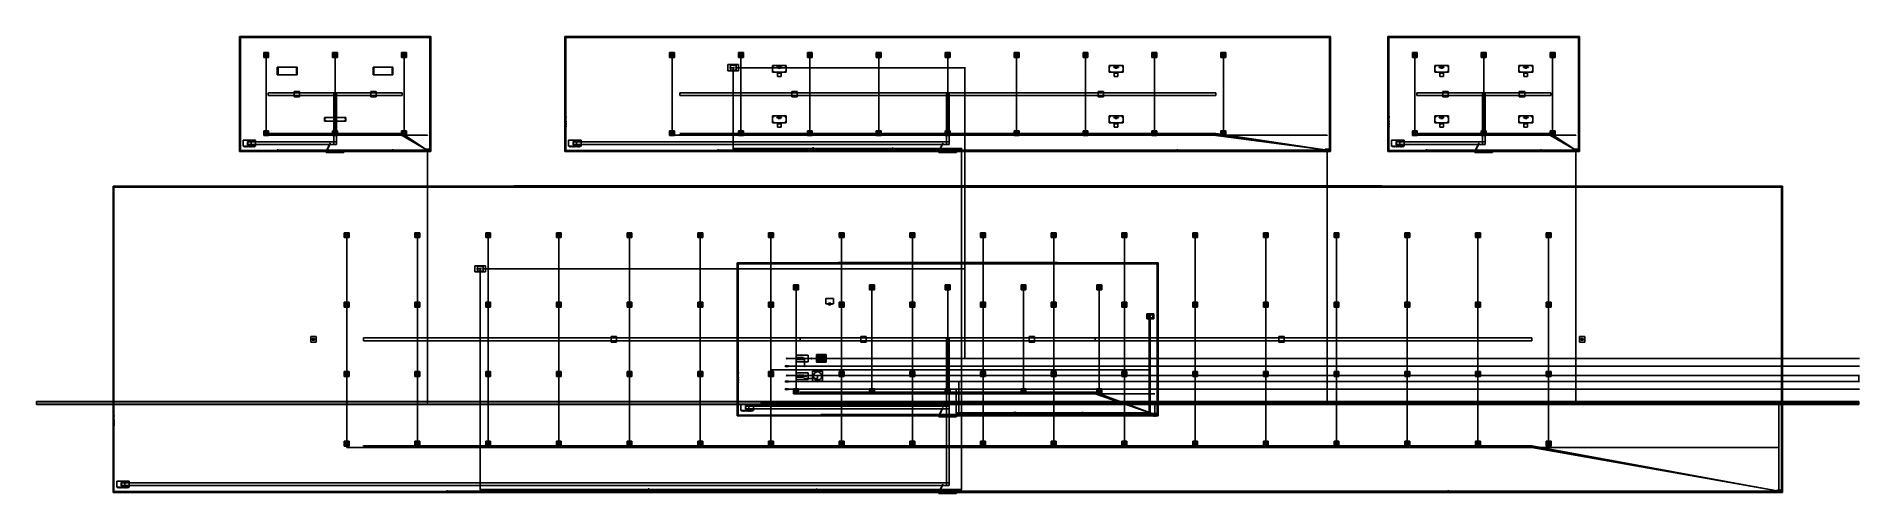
# Model space of a CAD drawing. Header units: millimetres. Extents: x 139000 to 377080, y -238120 to -178478.
import ezdxf

# ---------------------------------------------------------------- set-up
doc = ezdxf.new("R2010")
doc.units = ezdxf.units.MM

msp = doc.modelspace()

# ---------------------------------------------------------------- linework, layer by layer
at = {"layer": 'electrical'}
for p, q in [((169007.79, -180900), (168992.21, -180900)), ((168992.21, -180900), (169000, -180900)), ((169000, -180900), (169007.79, -180900)), ((169000, -191370), (169000, -180900)), ((178007.79, -180900), (177992.21, -180900)), ((177992.21, -180900), (178000, -180900)), ((178000, -180900), (178007.79, -180900)), ((178000, -191370), (178000, -180900)), ((187007.79, -180900), (186992.21, -180900)), ((186992.21, -180900), (187000, -180900)), ((187000, -180900), (187007.79, -180900)), ((187000, -191370), (187000, -180900)), ((222007.79, -180900), (221992.21, -180900)), ((221992.21, -180900), (222000, -180900)), ((222000, -180900), (222007.79, -180900)), ((222000, -191370), (222000, -180900)), ((231007.79, -180900), (230992.21, -180900)), ((230992.21, -180900), (231000, -180900)), ((231000, -180900), (231007.79, -180900)), ((231000, -191370), (231000, -180900)), ((240007.79, -180900), (239992.21, -180900)), ((239992.21, -180900), (240000, -180900)), ((240000, -180900), (240007.79, -180900)), ((240000, -191370), (240000, -180900)), ((249007.79, -180900), (248992.21, -180900)), ((248992.21, -180900), (249000, -180900)), ((249000, -180900), (249007.79, -180900)), ((249000, -191370), (249000, -180900)), ((258007.79, -180900), (257992.21, -180900)), ((257992.21, -180900), (258000, -180900)), ((258000, -180900), (258007.79, -180900)), ((258000, -191370), (258000, -180900)), ((267007.79, -180900), (266992.21, -180900)), ((266992.21, -180900), (267000, -180900)), ((267000, -180900), (267007.79, -180900)), ((267000, -191370), (267000, -180900)), ((276007.79, -180900), (275992.21, -180900)), ((275992.21, -180900), (276000, -180900)), ((276000, -180900), (276007.79, -180900)), ((276000, -191370), (276000, -180900)), ((285007.79, -180900), (284992.21, -180900)), ((284992.21, -180900), (285000, -180900)), ((285000, -180900), (285007.79, -180900)), ((285000, -191370), (285000, -180900)), ((294007.79, -180900), (293992.21, -180900)), ((293992.21, -180900), (294000, -180900)), ((294000, -180900), (294007.79, -180900)), ((294000, -191370), (294000, -180900)), ((319007.79, -180900), (318992.21, -180900)), ((318992.21, -180900), (319000, -180900)), ((319000, -180900), (319007.79, -180900)), ((319000, -191370), (319000, -180900)), ((328007.79, -180900), (327992.21, -180900)), ((327992.21, -180900), (328000, -180900)), ((328000, -180900), (328007.79, -180900)), ((328000, -191370), (328000, -180900)), ((337007.79, -180900), (336992.21, -180900)), ((336992.21, -180900), (337000, -180900)), ((337000, -180900), (337007.79, -180900)), ((337000, -191370), (337000, -180900)), ((169007.79, -191370), (168992.21, -191370)), ((168992.21, -191370), (169000, -191370)), ((169000, -191377.79), (169000, -191362.21)), ((169000, -191362.21), (169000, -191370)), ((169000, -191370), (169000, -191377.79)), ((190050, -191370), (169000, -191370)), ((169000, -191370), (169007.79, -191370)), ((169250, -191141.26), (169250, -191118.74)), ((169250, -191118.74), (169250, -191130)), ((169250, -191130), (169250, -191141.26)), ((186750, -191130), (169250, -191130)), ((169250, -191261.26), (169250, -191238.74)), ((169250, -191238.74), (169250, -191250)), ((169250, -191250), (169250, -191261.26)), ((186750, -191250), (169250, -191250)), ((169250, -191381.26), (169250, -191358.74)), ((169250, -191358.74), (169250, -191370)), ((169250, -191370), (169250, -191381.26)), ((186750, -191370), (169250, -191370)), ((178007.79, -191370), (177992.21, -191370)), ((177992.21, -191370), (178000, -191370)), ((178000, -191370), (178007.79, -191370)), ((186742.86, -191140.86), (186753.57, -191124.57)), ((186753.57, -191124.57), (186742.86, -191140.86)), ((190042.86, -193310.86), (186742.86, -191140.86)), ((186743.14, -191261.04), (186753.43, -191244.48)), ((186753.43, -191244.48), (186743.14, -191261.04)), ((190043.14, -193311.04), (186743.14, -191261.04)), ((186743.44, -191381.22), (186753.28, -191364.39)), ((186753.28, -191364.39), (186743.44, -191381.22)), ((190043.44, -193311.22), (186743.44, -191381.22)), ((186750, -191141.26), (186750, -191118.74)), ((186750, -191118.74), (186750, -191130)), ((186750, -191130), (186750, -191141.26)), ((186750, -191130), (186764.04, -191130)), ((186764.04, -191130), (186750, -191130)), ((186750, -191261.26), (186750, -191238.74)), ((186750, -191238.74), (186750, -191250)), ((186750, -191250), (186750, -191261.26)), ((186750, -191250), (186764.04, -191250)), ((186764.04, -191250), (186750, -191250)), ((186750, -191381.26), (186750, -191358.74)), ((186750, -191358.74), (186750, -191370)), ((186750, -191370), (186750, -191381.26)), ((186750, -191370), (186764.04, -191370)), ((186764.04, -191370), (186750, -191370)), ((186753.28, -191364.39), (186753.28, -191364.39)), ((186753.43, -191244.48), (186753.43, -191244.48)), ((186753.57, -191124.57), (186753.57, -191124.57)), ((187007.79, -191370), (186992.21, -191370)), ((186992.21, -191370), (187000, -191370)), ((187000, -191370), (187007.79, -191370)), ((190050, -191377.79), (190050, -191362.21)), ((190050, -191362.21), (190050, -191370)), ((190050, -191370), (190050, -191377.79)), ((222007.79, -191370), (221992.21, -191370)), ((221992.21, -191370), (222000, -191370)), ((222000, -191377.79), (222000, -191362.21)), ((222000, -191362.21), (222000, -191370)), ((222000, -191370), (222000, -191377.79)), ((307550, -191370), (222000, -191370)), ((222000, -191370), (222007.79, -191370)), ((223000, -191141.26), (223000, -191118.74)), ((223000, -191118.74), (223000, -191130)), ((223000, -191130), (223000, -191141.26)), ((293000, -191130), (223000, -191130)), ((223000, -191261.26), (223000, -191238.74)), ((223000, -191238.74), (223000, -191250)), ((223000, -191250), (223000, -191261.26)), ((293000, -191250), (223000, -191250)), ((223000, -191381.26), (223000, -191358.74)), ((223000, -191358.74), (223000, -191370)), ((223000, -191370), (223000, -191381.26)), ((293000, -191370), (223000, -191370)), ((231007.79, -191370), (230992.21, -191370)), ((230992.21, -191370), (231000, -191370)), ((231000, -191370), (231007.79, -191370)), ((240007.79, -191370), (239992.21, -191370)), ((239992.21, -191370), (240000, -191370)), ((240000, -191370), (240007.79, -191370)), ((249007.79, -191370), (248992.21, -191370)), ((248992.21, -191370), (249000, -191370)), ((249000, -191370), (249007.79, -191370)), ((258007.79, -191370), (257992.21, -191370)), ((257992.21, -191370), (258000, -191370)), ((258000, -191370), (258007.79, -191370)), ((267007.79, -191370), (266992.21, -191370)), ((266992.21, -191370), (267000, -191370)), ((267000, -191370), (267007.79, -191370)), ((276007.79, -191370), (275992.21, -191370)), ((275992.21, -191370), (276000, -191370)), ((276000, -191370), (276007.79, -191370)), ((285007.79, -191370), (284992.21, -191370)), ((284992.21, -191370), (285000, -191370)), ((285000, -191370), (285007.79, -191370)), ((292998.08, -191142.86), (293000.96, -191123.57)), ((293000.96, -191123.57), (292998.08, -191142.86)), ((307548.08, -193312.86), (292998.08, -191142.86)), ((292998.19, -191262.87), (293000.91, -191243.56)), ((293000.91, -191243.56), (292998.19, -191262.87)), ((307548.19, -193312.87), (292998.19, -191262.87)), ((292998.29, -191382.89), (293000.85, -191363.56)), ((293000.85, -191363.56), (292998.29, -191382.89)), ((307548.29, -193312.89), (292998.29, -191382.89)), ((293000, -191141.26), (293000, -191118.74)), ((293000, -191118.74), (293000, -191130)), ((293000, -191130), (293000, -191141.26)), ((293000, -191130), (293014.04, -191130)), ((293014.04, -191130), (293000, -191130)), ((293000, -191261.26), (293000, -191238.74)), ((293000, -191238.74), (293000, -191250)), ((293000, -191250), (293000, -191261.26)), ((293000, -191250), (293014.04, -191250)), ((293014.04, -191250), (293000, -191250)), ((293000, -191381.26), (293000, -191358.74)), ((293000, -191358.74), (293000, -191370)), ((293000, -191370), (293000, -191381.26)), ((293000, -191370), (293014.04, -191370)), ((293014.04, -191370), (293000, -191370)), ((293000.85, -191363.56), (293000.85, -191363.56)), ((293000.91, -191243.56), (293000.91, -191243.56)), ((293000.96, -191123.57), (293000.96, -191123.57)), ((294007.79, -191370), (293992.21, -191370)), ((293992.21, -191370), (294000, -191370)), ((294000, -191370), (294007.79, -191370)), ((307550, -191377.79), (307550, -191362.21)), ((307550, -191362.21), (307550, -191370)), ((307550, -191370), (307550, -191377.79)), ((319007.79, -191370), (318992.21, -191370)), ((318992.21, -191370), (319000, -191370)), ((319000, -191377.79), (319000, -191362.21)), ((319000, -191362.21), (319000, -191370)), ((319000, -191370), (319000, -191377.79)), ((340050, -191370), (319000, -191370)), ((319000, -191370), (319007.79, -191370)), ((319250, -191141.26), (319250, -191118.74)), ((319250, -191118.74), (319250, -191130)), ((319250, -191130), (319250, -191141.26)), ((336750, -191130), (319250, -191130)), ((319250, -191261.26), (319250, -191238.74)), ((319250, -191238.74), (319250, -191250)), ((319250, -191250), (319250, -191261.26)), ((336750, -191250), (319250, -191250)), ((319250, -191381.26), (319250, -191358.74)), ((319250, -191358.74), (319250, -191370)), ((319250, -191370), (319250, -191381.26)), ((336750, -191370), (319250, -191370)), ((328007.79, -191370), (327992.21, -191370)), ((327992.21, -191370), (328000, -191370)), ((328000, -191370), (328007.79, -191370)), ((336742.86, -191140.86), (336753.57, -191124.57)), ((336753.57, -191124.57), (336742.86, -191140.86)), ((340042.86, -193310.86), (336742.86, -191140.86)), ((336743.14, -191261.04), (336753.43, -191244.48)), ((336753.43, -191244.48), (336743.14, -191261.04)), ((340043.14, -193311.04), (336743.14, -191261.04)), ((336743.44, -191381.22), (336753.28, -191364.39)), ((336753.28, -191364.39), (336743.44, -191381.22)), ((340043.44, -193311.22), (336743.44, -191381.22)), ((336750, -191141.26), (336750, -191118.74)), ((336750, -191118.74), (336750, -191130)), ((336750, -191130), (336750, -191141.26)), ((336750, -191130), (336764.04, -191130)), ((336764.04, -191130), (336750, -191130)), ((336750, -191261.26), (336750, -191238.74)), ((336750, -191238.74), (336750, -191250)), ((336750, -191250), (336750, -191261.26)), ((336750, -191250), (336764.04, -191250)), ((336764.04, -191250), (336750, -191250)), ((336750, -191381.26), (336750, -191358.74)), ((336750, -191358.74), (336750, -191370)), ((336750, -191370), (336750, -191381.26)), ((336750, -191370), (336764.04, -191370)), ((336764.04, -191370), (336750, -191370)), ((336753.28, -191364.39), (336753.28, -191364.39)), ((336753.43, -191244.48), (336753.43, -191244.48)), ((336753.57, -191124.57), (336753.57, -191124.57)), ((337007.79, -191370), (336992.21, -191370)), ((336992.21, -191370), (337000, -191370)), ((337000, -191370), (337007.79, -191370)), ((340050, -191377.79), (340050, -191362.21)), ((340050, -191362.21), (340050, -191370)), ((340050, -191370), (340050, -191377.79)), ((170435, -193350), (170435, -193290)), ((170435, -193290), (170565, -193290)), ((170435, -193350), (170565, -193350)), ((170509, -193320), (170495.5, -193312.21)), ((170495.5, -193312.21), (170495.5, -193327.79)), ((170495.5, -193327.79), (170509, -193320)), ((170500, -193327.79), (170500, -193312.21)), ((170500, -193312.21), (170500, -193320)), ((170500, -193320), (190050, -193320)), ((170500, -193320), (170500, -193327.79)), ((170500, -193320), (170509.72, -193320)), ((170509.72, -193320), (170500, -193320)), ((170565, -193350), (170565, -193290)), ((185435, -193350), (185435, -193290)), ((185435, -193290), (185565, -193290)), ((185435, -193350), (185565, -193350)), ((185509, -193320), (185495.5, -193312.21)), ((185495.5, -193312.21), (185495.5, -193327.79)), ((185495.5, -193327.79), (185509, -193320)), ((185500, -193327.79), (185500, -193312.21)), ((185500, -193312.21), (185500, -193320)), ((185500, -193320), (190050, -193320)), ((185500, -193320), (185500, -193327.79)), ((185500, -193320), (185509.72, -193320)), ((185509.72, -193320), (185500, -193320)), ((185565, -193350), (185565, -193290)), ((189775, -193425), (189775, -193175)), ((189775, -193175), (190325, -193175)), ((189775, -193425), (190325, -193425)), ((189815, -193452.5), (189815, -193417.5)), ((189815, -193417.5), (190285, -193417.5)), ((189815, -193452.5), (190285, -193452.5)), ((189862.5, -193490), (189862.5, -193450)), ((189862.5, -193450), (189962.5, -193450)), ((189862.5, -193490), (189962.5, -193490)), ((189935.88, -193480), (189889.12, -193480)), ((189889.12, -193480), (189912.5, -193480)), ((189935.88, -193505), (189889.12, -193505)), ((189889.12, -193505), (189912.5, -193505)), ((189912.5, -193480), (189912.5, -193505)), ((189912.5, -193480), (189935.88, -193480)), ((189912.5, -193505), (189935.88, -193505)), ((189962.5, -193490), (189962.5, -193450)), ((190000, -193490), (190000, -193450)), ((190000, -193450), (190100, -193450)), ((190000, -193490), (190100, -193490)), ((190073.38, -193480), (190026.62, -193480)), ((190026.62, -193480), (190050, -193480)), ((190073.38, -193505), (190026.62, -193505)), ((190026.62, -193505), (190050, -193505)), ((190032, -193300), (190059, -193284.41)), ((190059, -193315.59), (190032, -193300)), ((190065.59, -193300), (190034.41, -193300)), ((190034.41, -193300), (190050, -193300)), ((190042.86, -193310.86), (190053.57, -193294.57)), ((190053.57, -193294.57), (190042.86, -193310.86)), ((190043.14, -193311.04), (190053.43, -193294.48)), ((190053.43, -193294.48), (190043.14, -193311.04)), ((190043.44, -193311.22), (190053.28, -193294.39)), ((190053.28, -193294.39), (190043.44, -193311.22)), ((190063, -193300), (190043.5, -193288.74)), ((190043.5, -193288.74), (190043.5, -193311.26)), ((190063, -193300), (190043.5, -193288.74)), ((190043.5, -193288.74), (190043.5, -193311.26)), ((190063, -193300), (190043.5, -193288.74)), ((190043.5, -193288.74), (190043.5, -193311.26)), ((190043.5, -193311.26), (190063, -193300)), ((190043.5, -193311.26), (190063, -193300)), ((190043.5, -193311.26), (190063, -193300)), ((190050, -193300), (190065.59, -193300)), ((190050, -226300), (190050, -193300)), ((190050, -193300), (190069.44, -193300)), ((190069.44, -193300), (190050, -193300)), ((190050, -193300), (190064.04, -193300)), ((190064.04, -193300), (190050, -193300)), ((190050, -193300), (190064.04, -193300)), ((190064.04, -193300), (190050, -193300)), ((190050, -193300), (190064.04, -193300)), ((190064.04, -193300), (190050, -193300)), ((190050, -193327.79), (190050, -193312.21)), ((190050, -193312.21), (190050, -193320)), ((190050, -193327.79), (190050, -193312.21)), ((190050, -193312.21), (190050, -193320)), ((190050, -193320), (190050, -193327.79)), ((190050, -193320), (190050, -193327.79)), ((190050, -193480), (190050, -193505)), ((190050, -193480), (190073.38, -193480)), ((190050, -193505), (190073.38, -193505)), ((190053.28, -193294.39), (190053.28, -193294.39)), ((190053.43, -193294.48), (190053.43, -193294.48)), ((190053.57, -193294.57), (190053.57, -193294.57)), ((190059, -193284.41), (190059, -193315.59)), ((190100, -193490), (190100, -193450)), ((190137.5, -193490), (190137.5, -193450)), ((190137.5, -193450), (190237.5, -193450)), ((190137.5, -193490), (190237.5, -193490)), ((190210.88, -193480), (190164.12, -193480)), ((190164.12, -193480), (190187.5, -193480)), ((190210.88, -193505), (190164.12, -193505)), ((190164.12, -193505), (190187.5, -193505)), ((190187.5, -193480), (190187.5, -193505)), ((190187.5, -193480), (190210.88, -193480)), ((190187.5, -193505), (190210.88, -193505)), ((190237.5, -193490), (190237.5, -193450)), ((190285, -193452.5), (190285, -193417.5)), ((190325, -193425), (190325, -193175)), ((227935, -193350), (227935, -193290)), ((227935, -193290), (228065, -193290)), ((227935, -193350), (228065, -193350)), ((228009, -193320), (227995.5, -193312.21)), ((227995.5, -193312.21), (227995.5, -193327.79)), ((227995.5, -193327.79), (228009, -193320)), ((228000, -193327.79), (228000, -193312.21)), ((228000, -193312.21), (228000, -193320)), ((228000, -193320), (307550, -193320)), ((228000, -193320), (228000, -193327.79)), ((228000, -193320), (228009.72, -193320)), ((228009.72, -193320), (228000, -193320)), ((228065, -193350), (228065, -193290)), ((287935, -193350), (287935, -193290)), ((287935, -193290), (288065, -193290)), ((287935, -193350), (288065, -193350)), ((288009, -193320), (287995.5, -193312.21)), ((287995.5, -193312.21), (287995.5, -193327.79)), ((287995.5, -193327.79), (288009, -193320)), ((288000, -193327.79), (288000, -193312.21)), ((288000, -193312.21), (288000, -193320)), ((288000, -193320), (307550, -193320)), ((288000, -193320), (288000, -193327.79)), ((288000, -193320), (288009.72, -193320)), ((288009.72, -193320), (288000, -193320)), ((288065, -193350), (288065, -193290)), ((307275, -193425), (307275, -193175)), ((307275, -193175), (307825, -193175)), ((307275, -193425), (307825, -193425)), ((307315, -193452.5), (307315, -193417.5)), ((307315, -193417.5), (307785, -193417.5)), ((307315, -193452.5), (307785, -193452.5)), ((307362.5, -193490), (307362.5, -193450)), ((307362.5, -193450), (307462.5, -193450)), ((307362.5, -193490), (307462.5, -193490)), ((307435.88, -193480), (307389.12, -193480)), ((307389.12, -193480), (307412.5, -193480)), ((307435.88, -193505), (307389.12, -193505)), ((307389.12, -193505), (307412.5, -193505)), ((307412.5, -193480), (307412.5, -193505)), ((307412.5, -193480), (307435.88, -193480)), ((307412.5, -193505), (307435.88, -193505)), ((307462.5, -193490), (307462.5, -193450)), ((307500, -193490), (307500, -193450)), ((307500, -193450), (307600, -193450)), ((307500, -193490), (307600, -193490)), ((307573.38, -193480), (307526.62, -193480)), ((307526.62, -193480), (307550, -193480)), ((307573.38, -193505), (307526.62, -193505)), ((307526.62, -193505), (307550, -193505)), ((307532, -193300), (307559, -193284.41)), ((307559, -193315.59), (307532, -193300)), ((307565.59, -193300), (307534.41, -193300)), ((307534.41, -193300), (307550, -193300)), ((307563, -193300), (307543.5, -193288.74)), ((307543.5, -193288.74), (307543.5, -193311.26)), ((307563, -193300), (307543.5, -193288.74)), ((307543.5, -193288.74), (307543.5, -193311.26)), ((307563, -193300), (307543.5, -193288.74)), ((307543.5, -193288.74), (307543.5, -193311.26)), ((307543.5, -193311.26), (307563, -193300)), ((307543.5, -193311.26), (307563, -193300)), ((307543.5, -193311.26), (307563, -193300)), ((307548.08, -193312.86), (307550.96, -193293.57)), ((307550.96, -193293.57), (307548.08, -193312.86)), ((307548.19, -193312.87), (307550.91, -193293.56)), ((307550.91, -193293.56), (307548.19, -193312.87)), ((307548.29, -193312.89), (307550.85, -193293.56)), ((307550.85, -193293.56), (307548.29, -193312.89)), ((307550, -193300), (307565.59, -193300)), ((307550, -226300), (307550, -193300)), ((307550, -193300), (307569.44, -193300)), ((307569.44, -193300), (307550, -193300)), ((307550, -193300), (307564.04, -193300)), ((307564.04, -193300), (307550, -193300)), ((307550, -193300), (307564.04, -193300)), ((307564.04, -193300), (307550, -193300)), ((307550, -193300), (307564.04, -193300)), ((307564.04, -193300), (307550, -193300)), ((307550, -193327.79), (307550, -193312.21)), ((307550, -193312.21), (307550, -193320)), ((307550, -193327.79), (307550, -193312.21)), ((307550, -193312.21), (307550, -193320)), ((307550, -193320), (307550, -193327.79)), ((307550, -193320), (307550, -193327.79)), ((307550, -193480), (307550, -193505)), ((307550, -193480), (307573.38, -193480)), ((307550, -193505), (307573.38, -193505)), ((307550.85, -193293.56), (307550.85, -193293.56)), ((307550.91, -193293.56), (307550.91, -193293.56)), ((307550.96, -193293.57), (307550.96, -193293.57)), ((307559, -193284.41), (307559, -193315.59)), ((307600, -193490), (307600, -193450)), ((307637.5, -193490), (307637.5, -193450)), ((307637.5, -193450), (307737.5, -193450)), ((307637.5, -193490), (307737.5, -193490)), ((307710.88, -193480), (307664.12, -193480)), ((307664.12, -193480), (307687.5, -193480)), ((307710.88, -193505), (307664.12, -193505)), ((307664.12, -193505), (307687.5, -193505)), ((307687.5, -193480), (307687.5, -193505)), ((307687.5, -193480), (307710.88, -193480)), ((307687.5, -193505), (307710.88, -193505)), ((307737.5, -193490), (307737.5, -193450)), ((307785, -193452.5), (307785, -193417.5)), ((307825, -193425), (307825, -193175)), ((320435, -193350), (320435, -193290)), ((320435, -193290), (320565, -193290)), ((320435, -193350), (320565, -193350)), ((320509, -193320), (320495.5, -193312.21)), ((320495.5, -193312.21), (320495.5, -193327.79)), ((320495.5, -193327.79), (320509, -193320)), ((320500, -193327.79), (320500, -193312.21)), ((320500, -193312.21), (320500, -193320)), ((320500, -193320), (340050, -193320)), ((320500, -193320), (320500, -193327.79)), ((320500, -193320), (320509.72, -193320)), ((320509.72, -193320), (320500, -193320)), ((320565, -193350), (320565, -193290)), ((335435, -193350), (335435, -193290)), ((335435, -193290), (335565, -193290)), ((335435, -193350), (335565, -193350)), ((335509, -193320), (335495.5, -193312.21)), ((335495.5, -193312.21), (335495.5, -193327.79)), ((335495.5, -193327.79), (335509, -193320)), ((335500, -193327.79), (335500, -193312.21)), ((335500, -193312.21), (335500, -193320)), ((335500, -193320), (340050, -193320)), ((335500, -193320), (335500, -193327.79)), ((335500, -193320), (335509.72, -193320)), ((335509.72, -193320), (335500, -193320)), ((335565, -193350), (335565, -193290)), ((339775, -193425), (339775, -193175)), ((339775, -193175), (340325, -193175)), ((339775, -193425), (340325, -193425)), ((339815, -193452.5), (339815, -193417.5)), ((339815, -193417.5), (340285, -193417.5)), ((339815, -193452.5), (340285, -193452.5)), ((339862.5, -193490), (339862.5, -193450)), ((339862.5, -193450), (339962.5, -193450)), ((339862.5, -193490), (339962.5, -193490)), ((339935.88, -193480), (339889.12, -193480)), ((339889.12, -193480), (339912.5, -193480)), ((339935.88, -193505), (339889.12, -193505)), ((339889.12, -193505), (339912.5, -193505)), ((339912.5, -193480), (339912.5, -193505)), ((339912.5, -193480), (339935.88, -193480)), ((339912.5, -193505), (339935.88, -193505)), ((339962.5, -193490), (339962.5, -193450)), ((340000, -193490), (340000, -193450)), ((340000, -193450), (340100, -193450)), ((340000, -193490), (340100, -193490)), ((340073.38, -193480), (340026.62, -193480)), ((340026.62, -193480), (340050, -193480)), ((340073.38, -193505), (340026.62, -193505)), ((340026.62, -193505), (340050, -193505)), ((340032, -193300), (340059, -193284.41)), ((340059, -193315.59), (340032, -193300)), ((340065.59, -193300), (340034.41, -193300)), ((340034.41, -193300), (340050, -193300)), ((340042.86, -193310.86), (340053.57, -193294.57)), ((340053.57, -193294.57), (340042.86, -193310.86)), ((340043.14, -193311.04), (340053.43, -193294.48)), ((340053.43, -193294.48), (340043.14, -193311.04)), ((340043.44, -193311.22), (340053.28, -193294.39)), ((340053.28, -193294.39), (340043.44, -193311.22)), ((340063, -193300), (340043.5, -193288.74)), ((340043.5, -193288.74), (340043.5, -193311.26)), ((340063, -193300), (340043.5, -193288.74)), ((340043.5, -193288.74), (340043.5, -193311.26)), ((340063, -193300), (340043.5, -193288.74)), ((340043.5, -193288.74), (340043.5, -193311.26)), ((340043.5, -193311.26), (340063, -193300)), ((340043.5, -193311.26), (340063, -193300)), ((340043.5, -193311.26), (340063, -193300)), ((340050, -193300), (340065.59, -193300)), ((340050, -226300), (340050, -193300)), ((340050, -193300), (340069.44, -193300)), ((340069.44, -193300), (340050, -193300)), ((340050, -193300), (340064.04, -193300)), ((340064.04, -193300), (340050, -193300)), ((340050, -193300), (340064.04, -193300)), ((340064.04, -193300), (340050, -193300)), ((340050, -193300), (340064.04, -193300)), ((340064.04, -193300), (340050, -193300)), ((340050, -193327.79), (340050, -193312.21)), ((340050, -193312.21), (340050, -193320)), ((340050, -193327.79), (340050, -193312.21)), ((340050, -193312.21), (340050, -193320)), ((340050, -193320), (340050, -193327.79)), ((340050, -193320), (340050, -193327.79)), ((340050, -193480), (340050, -193505)), ((340050, -193480), (340073.38, -193480)), ((340050, -193505), (340073.38, -193505)), ((340053.28, -193294.39), (340053.28, -193294.39)), ((340053.43, -193294.48), (340053.43, -193294.48)), ((340053.57, -193294.57), (340053.57, -193294.57)), ((340059, -193284.41), (340059, -193315.59)), ((340100, -193490), (340100, -193450)), ((340137.5, -193490), (340137.5, -193450)), ((340137.5, -193450), (340237.5, -193450)), ((340137.5, -193490), (340237.5, -193490)), ((340210.88, -193480), (340164.12, -193480)), ((340164.12, -193480), (340187.5, -193480)), ((340210.88, -193505), (340164.12, -193505)), ((340164.12, -193505), (340187.5, -193505)), ((340187.5, -193480), (340187.5, -193505)), ((340187.5, -193480), (340210.88, -193480)), ((340187.5, -193505), (340210.88, -193505)), ((340237.5, -193490), (340237.5, -193450)), ((340285, -193452.5), (340285, -193417.5)), ((340325, -193425), (340325, -193175)), ((179527.79, -204400), (179512.21, -204400)), ((179512.21, -204400), (179520, -204400)), ((179520, -204400), (179527.79, -204400)), ((179520, -232120), (179520, -204400)), ((188760.74, -204400), (188745.15, -204400)), ((188745.15, -204400), (188752.94, -204400)), ((188752.94, -204400), (188760.74, -204400)), ((188752.94, -232120), (188752.94, -204400)), ((197993.68, -204400), (197978.09, -204400)), ((197978.09, -204400), (197985.88, -204400)), ((197985.88, -204400), (197993.68, -204400)), ((197985.88, -232120), (197985.88, -204400)), ((207226.62, -204400), (207211.03, -204400)), ((207211.03, -204400), (207218.82, -204400)), ((207218.82, -204400), (207226.62, -204400)), ((207218.82, -232120), (207218.82, -204400)), ((216459.56, -204400), (216443.97, -204400)), ((216443.97, -204400), (216451.76, -204400)), ((216451.76, -204400), (216459.56, -204400)), ((216451.76, -232120), (216451.76, -204400)), ((225692.5, -204400), (225676.91, -204400)), ((225676.91, -204400), (225684.71, -204400)), ((225684.71, -204400), (225692.5, -204400)), ((225684.71, -232120), (225684.71, -204400)), ((234925.44, -204400), (234909.85, -204400)), ((234909.85, -204400), (234917.65, -204400)), ((234917.65, -204400), (234925.44, -204400)), ((234917.65, -232120), (234917.65, -204400)), ((244158.38, -204400), (244142.79, -204400)), ((244142.79, -204400), (244150.59, -204400)), ((244150.59, -204400), (244158.38, -204400)), ((244150.59, -232120), (244150.59, -204400)), ((253391.32, -204400), (253375.74, -204400)), ((253375.74, -204400), (253383.53, -204400)), ((253383.53, -204400), (253391.32, -204400)), ((253383.53, -232120), (253383.53, -204400)), ((262624.26, -204400), (262608.68, -204400)), ((262608.68, -204400), (262616.47, -204400)), ((262616.47, -204400), (262624.26, -204400)), ((262616.47, -232120), (262616.47, -204400)), ((271857.21, -204400), (271841.62, -204400)), ((271841.62, -204400), (271849.41, -204400)), ((271849.41, -204400), (271857.21, -204400)), ((271849.41, -232120), (271849.41, -204400)), ((281090.15, -204400), (281074.56, -204400)), ((281074.56, -204400), (281082.35, -204400)), ((281082.35, -204400), (281090.15, -204400)), ((281082.35, -232120), (281082.35, -204400)), ((290323.09, -204400), (290307.5, -204400)), ((290307.5, -204400), (290315.29, -204400)), ((290315.29, -204400), (290323.09, -204400)), ((290315.29, -232120), (290315.29, -204400)), ((299556.03, -204400), (299540.44, -204400)), ((299540.44, -204400), (299548.24, -204400)), ((299548.24, -204400), (299556.03, -204400)), ((299548.24, -232120), (299548.24, -204400)), ((308788.97, -204400), (308773.38, -204400)), ((308773.38, -204400), (308781.18, -204400)), ((308781.18, -204400), (308788.97, -204400)), ((308781.18, -232120), (308781.18, -204400)), ((318021.91, -204400), (318006.32, -204400)), ((318006.32, -204400), (318014.12, -204400)), ((318014.12, -204400), (318021.91, -204400)), ((318014.12, -232120), (318014.12, -204400)), ((327254.85, -204400), (327239.26, -204400)), ((327239.26, -204400), (327247.06, -204400)), ((327247.06, -204400), (327254.85, -204400)), ((327247.06, -232120), (327247.06, -204400)), ((336487.79, -204400), (336472.21, -204400)), ((336472.21, -204400), (336480, -204400)), ((336480, -204400), (336487.79, -204400)), ((336480, -232120), (336480, -204400)), ((238207.79, -211200), (238192.21, -211200)), ((238192.21, -211200), (238200, -211200)), ((238200, -211200), (238207.79, -211200)), ((238200, -225120), (238200, -211200)), ((248107.79, -211200), (248092.21, -211200)), ((248092.21, -211200), (248100, -211200)), ((248100, -211200), (248107.79, -211200)), ((248100, -225120), (248100, -211200)), ((258007.79, -211200), (257992.21, -211200)), ((257992.21, -211200), (258000, -211200)), ((258000, -211200), (258007.79, -211200)), ((258000, -225120), (258000, -211200)), ((267907.79, -211200), (267892.21, -211200)), ((267892.21, -211200), (267900, -211200)), ((267900, -211200), (267907.79, -211200)), ((267900, -225120), (267900, -211200)), ((277807.79, -211200), (277792.21, -211200)), ((277792.21, -211200), (277800, -211200)), ((277800, -211200), (277807.79, -211200)), ((277800, -225120), (277800, -211200)), ((139000, -226150), (139000, -226100)), ((139000, -226500), (139000, -226100)), ((139000, -226100), (377000, -226100)), ((139000, -226150), (139000, -226100)), ((139000, -226500), (139000, -226100)), ((139000, -226100), (377000, -226100)), ((139000, -226150), (139000, -226450)), ((139000, -226150), (377000, -226150)), ((139000, -226150), (139000, -226450)), ((139000, -226150), (377000, -226150)), ((238207.79, -225120), (238192.21, -225120)), ((238192.21, -225120), (238200, -225120)), ((238200, -225127.79), (238200, -225112.21)), ((238200, -225112.21), (238200, -225120)), ((238200, -225120), (238200, -225127.79)), ((285050, -225120), (238200, -225120)), ((238200, -225120), (238207.79, -225120)), ((238750, -224891.26), (238750, -224868.74)), ((238750, -224868.74), (238750, -224880)), ((238750, -224880), (238750, -224891.26)), ((277250, -224880), (238750, -224880)), ((238750, -225011.26), (238750, -224988.74)), ((238750, -224988.74), (238750, -225000)), ((238750, -225000), (238750, -225011.26)), ((277250, -225000), (238750, -225000)), ((238750, -225131.26), (238750, -225108.74)), ((238750, -225108.74), (238750, -225120)), ((238750, -225120), (238750, -225131.26)), ((277250, -225120), (238750, -225120)), ((248107.79, -225120), (248092.21, -225120)), ((248092.21, -225120), (248100, -225120)), ((248100, -225120), (248107.79, -225120)), ((258007.79, -225120), (257992.21, -225120)), ((257992.21, -225120), (258000, -225120)), ((258000, -225120), (258007.79, -225120)), ((267907.79, -225120), (267892.21, -225120)), ((267892.21, -225120), (267900, -225120)), ((267900, -225120), (267907.79, -225120)), ((277245.44, -224892.17), (277252.28, -224873.91)), ((277252.28, -224873.91), (277245.44, -224892.17)), ((285045.44, -227812.17), (277245.44, -224892.17)), ((277245.61, -225012.24), (277252.2, -224993.88)), ((277252.2, -224993.88), (277245.61, -225012.24)), ((285045.61, -227812.24), (277245.61, -225012.24)), ((277245.78, -225132.29), (277252.11, -225113.85)), ((277252.11, -225113.85), (277245.78, -225132.29)), ((285045.78, -227812.29), (277245.78, -225132.29)), ((277250, -224891.26), (277250, -224868.74)), ((277250, -224868.74), (277250, -224880)), ((277250, -224880), (277250, -224891.26)), ((277250, -224880), (277264.04, -224880)), ((277264.04, -224880), (277250, -224880)), ((277250, -225011.26), (277250, -224988.74)), ((277250, -224988.74), (277250, -225000)), ((277250, -225000), (277250, -225011.26)), ((277250, -225000), (277264.04, -225000)), ((277264.04, -225000), (277250, -225000)), ((277250, -225131.26), (277250, -225108.74)), ((277250, -225108.74), (277250, -225120)), ((277250, -225120), (277250, -225131.26)), ((277250, -225120), (277264.04, -225120)), ((277264.04, -225120), (277250, -225120)), ((277252.11, -225113.85), (277252.11, -225113.85)), ((277252.2, -224993.88), (277252.2, -224993.88)), ((277252.28, -224873.91), (277252.28, -224873.91)), ((277807.79, -225120), (277792.21, -225120)), ((277792.21, -225120), (277800, -225120)), ((277800, -225120), (277807.79, -225120)), ((285050, -225127.79), (285050, -225112.21)), ((285050, -225112.21), (285050, -225120)), ((285050, -225120), (285050, -225127.79)), ((377000, -226150), (377000, -226100)), ((377000, -226500), (377000, -226100)), ((377000, -226150), (377000, -226100)), ((377000, -226500), (377000, -226100)), ((377000, -226150), (377000, -226450)), ((377000, -226150), (377000, -226450)), ((139000, -226500), (139000, -226450)), ((377000, -226450), (139000, -226450)), ((139000, -226500), (139000, -226450)), ((377000, -226450), (139000, -226450)), ((139000, -226500), (377000, -226500)), ((139000, -226500), (377000, -226500)), ((190065.59, -226300), (190034.41, -226300)), ((190034.41, -226300), (190050, -226300)), ((190050, -226300), (190065.59, -226300)), ((233550, -226625), (233550, -226375)), ((233550, -226375), (234450, -226375)), ((233550, -226625), (234450, -226625)), ((233590, -226652.5), (233590, -226617.5)), ((233590, -226617.5), (234410, -226617.5)), ((233590, -226652.5), (234410, -226652.5)), ((233725, -226690), (233725, -226650)), ((233725, -226650), (233825, -226650)), ((233725, -226690), (233825, -226690)), ((233798.38, -226680), (233751.62, -226680)), ((233751.62, -226680), (233775, -226680)), ((233798.38, -226705), (233751.62, -226705)), ((233751.62, -226705), (233775, -226705)), ((233775, -226680), (233775, -226705)), ((233775, -226680), (233798.38, -226680)), ((233775, -226705), (233798.38, -226705)), ((233825, -226690), (233825, -226650)), ((233950, -226690), (233950, -226650)), ((233950, -226650), (234050, -226650)), ((233950, -226690), (234050, -226690)), ((234023.38, -226680), (233976.62, -226680)), ((233976.62, -226680), (234000, -226680)), ((234023.38, -226705), (233976.62, -226705)), ((233976.62, -226705), (234000, -226705)), ((234021.65, -226300), (233978.35, -226300)), ((233978.35, -226300), (234000, -226300)), ((234021.65, -226500), (233978.35, -226500)), ((233978.35, -226500), (234000, -226500)), ((234025, -226300), (233987.5, -226278.35)), ((233987.5, -226278.35), (233987.5, -226321.65)), ((233987.5, -226321.65), (234025, -226300)), ((234000, -226315.59), (234000, -226284.41)), ((234000, -226284.41), (234000, -226300)), ((234000, -226315.59), (234000, -226284.41)), ((234000, -226284.41), (234000, -226300)), ((234000, -226300), (377000, -226300)), ((234000, -226300), (234000, -226315.59)), ((234000, -226300), (377000, -226300)), ((234000, -226300), (234000, -226315.59)), ((234000, -226300), (234021.65, -226300)), ((234000, -226500), (234000, -226300)), ((234000, -226300), (234027, -226300)), ((234027, -226300), (234000, -226300)), ((234000, -226500), (234021.65, -226500)), ((234000, -226680), (234000, -226705)), ((234000, -226680), (234023.38, -226680)), ((234000, -226705), (234023.38, -226705)), ((234050, -226690), (234050, -226650)), ((234175, -226690), (234175, -226650)), ((234175, -226650), (234275, -226650)), ((234175, -226690), (234275, -226690)), ((234248.38, -226680), (234201.62, -226680)), ((234201.62, -226680), (234225, -226680)), ((234248.38, -226705), (234201.62, -226705)), ((234201.62, -226705), (234225, -226705)), ((234225, -226680), (234225, -226705)), ((234225, -226680), (234248.38, -226680)), ((234225, -226705), (234248.38, -226705)), ((234275, -226690), (234275, -226650)), ((234410, -226652.5), (234410, -226617.5)), ((234450, -226625), (234450, -226375)), ((241435, -227850), (241435, -227790)), ((241435, -227790), (241565, -227790)), ((241435, -227850), (241565, -227850)), ((241509, -227820), (241495.5, -227812.21)), ((241495.5, -227812.21), (241495.5, -227827.79)), ((241495.5, -227827.79), (241509, -227820)), ((241500, -227827.79), (241500, -227812.21)), ((241500, -227812.21), (241500, -227820)), ((241500, -227820), (285050, -227820)), ((241500, -227820), (241500, -227827.79)), ((241500, -227820), (241509.72, -227820)), ((241509.72, -227820), (241500, -227820)), ((241565, -227850), (241565, -227790)), ((274435, -227850), (274435, -227790)), ((274435, -227790), (274565, -227790)), ((274435, -227850), (274565, -227850)), ((274509, -227820), (274495.5, -227812.21)), ((274495.5, -227812.21), (274495.5, -227827.79)), ((274495.5, -227827.79), (274509, -227820)), ((274500, -227827.79), (274500, -227812.21)), ((274500, -227812.21), (274500, -227820)), ((274500, -227820), (285050, -227820)), ((274500, -227820), (274500, -227827.79)), ((274500, -227820), (274509.72, -227820)), ((274509.72, -227820), (274500, -227820)), ((274565, -227850), (274565, -227790)), ((284775, -227925), (284775, -227675)), ((284775, -227675), (285325, -227675)), ((284775, -227925), (285325, -227925)), ((284815, -227952.5), (284815, -227917.5)), ((284815, -227917.5), (285285, -227917.5)), ((284815, -227952.5), (285285, -227952.5)), ((284862.5, -227990), (284862.5, -227950)), ((284862.5, -227950), (284962.5, -227950)), ((284862.5, -227990), (284962.5, -227990)), ((284935.88, -227980), (284889.12, -227980)), ((284889.12, -227980), (284912.5, -227980)), ((284935.88, -228005), (284889.12, -228005)), ((284889.12, -228005), (284912.5, -228005)), ((284912.5, -227980), (284912.5, -228005)), ((284912.5, -227980), (284935.88, -227980)), ((284912.5, -228005), (284935.88, -228005)), ((284962.5, -227990), (284962.5, -227950)), ((285000, -227990), (285000, -227950)), ((285000, -227950), (285100, -227950)), ((285000, -227990), (285100, -227990)), ((285073.38, -227980), (285026.62, -227980)), ((285026.62, -227980), (285050, -227980)), ((285073.38, -228005), (285026.62, -228005)), ((285026.62, -228005), (285050, -228005)), ((285032, -227800), (285059, -227784.41)), ((285059, -227815.59), (285032, -227800)), ((285065.59, -226300), (285034.41, -226300)), ((285034.41, -226300), (285050, -226300)), ((285065.59, -227800), (285034.41, -227800)), ((285034.41, -227800), (285050, -227800)), ((285063, -227800), (285043.5, -227788.74)), ((285043.5, -227788.74), (285043.5, -227811.26)), ((285063, -227800), (285043.5, -227788.74)), ((285043.5, -227788.74), (285043.5, -227811.26)), ((285063, -227800), (285043.5, -227788.74)), ((285043.5, -227788.74), (285043.5, -227811.26)), ((285043.5, -227811.26), (285063, -227800)), ((285043.5, -227811.26), (285063, -227800)), ((285043.5, -227811.26), (285063, -227800)), ((285045.44, -227812.17), (285052.28, -227793.91)), ((285052.28, -227793.91), (285045.44, -227812.17)), ((285045.61, -227812.24), (285052.2, -227793.88)), ((285052.2, -227793.88), (285045.61, -227812.24)), ((285045.78, -227812.29), (285052.11, -227793.85)), ((285052.11, -227793.85), (285045.78, -227812.29)), ((285050, -226300), (285050, -227800)), ((285050, -226300), (285065.59, -226300)), ((285050, -227800), (285065.59, -227800)), ((285050, -227800), (285069.44, -227800)), ((285069.44, -227800), (285050, -227800)), ((285050, -227800), (285064.04, -227800)), ((285064.04, -227800), (285050, -227800)), ((285050, -227800), (285064.04, -227800)), ((285064.04, -227800), (285050, -227800)), ((285050, -227800), (285064.04, -227800)), ((285064.04, -227800), (285050, -227800)), ((285050, -227827.79), (285050, -227812.21)), ((285050, -227812.21), (285050, -227820)), ((285050, -227827.79), (285050, -227812.21)), ((285050, -227812.21), (285050, -227820)), ((285050, -227820), (285050, -227827.79)), ((285050, -227820), (285050, -227827.79)), ((285050, -227980), (285050, -228005)), ((285050, -227980), (285073.38, -227980)), ((285050, -228005), (285073.38, -228005)), ((285052.11, -227793.85), (285052.11, -227793.85)), ((285052.2, -227793.88), (285052.2, -227793.88)), ((285052.28, -227793.91), (285052.28, -227793.91)), ((285059, -227784.41), (285059, -227815.59)), ((285100, -227990), (285100, -227950)), ((285137.5, -227990), (285137.5, -227950)), ((285137.5, -227950), (285237.5, -227950)), ((285137.5, -227990), (285237.5, -227990)), ((285210.88, -227980), (285164.12, -227980)), ((285164.12, -227980), (285187.5, -227980)), ((285210.88, -228005), (285164.12, -228005)), ((285164.12, -228005), (285187.5, -228005)), ((285187.5, -227980), (285187.5, -228005)), ((285187.5, -227980), (285210.88, -227980)), ((285187.5, -228005), (285210.88, -228005)), ((285237.5, -227990), (285237.5, -227950)), ((285285, -227952.5), (285285, -227917.5)), ((285325, -227925), (285325, -227675)), ((307565.59, -226300), (307534.41, -226300)), ((307534.41, -226300), (307550, -226300)), ((307550, -226300), (307565.59, -226300)), ((340065.59, -226300), (340034.41, -226300)), ((340034.41, -226300), (340050, -226300)), ((340050, -226300), (340065.59, -226300)), ((366565.59, -226300), (366534.41, -226300)), ((366534.41, -226300), (366550, -226300)), ((366550, -226300), (366550, -237800)), ((366550, -226300), (366565.59, -226300)), ((377000, -226315.59), (377000, -226284.41)), ((377000, -226284.41), (377000, -226300)), ((377000, -226315.59), (377000, -226284.41)), ((377000, -226284.41), (377000, -226300)), ((377000, -226300), (377000, -226315.59)), ((377000, -226300), (377000, -226315.59)), ((377000, -226500), (377000, -226450)), ((377000, -226500), (377000, -226450)), ((179527.79, -232120), (179512.21, -232120)), ((179512.21, -232120), (179520, -232120)), ((179520, -232127.79), (179520, -232112.21)), ((179520, -232112.21), (179520, -232120)), ((179520, -232120), (179520, -232127.79)), ((366550, -232120), (179520, -232120)), ((179520, -232120), (179527.79, -232120)), ((181700, -231891.26), (181700, -231868.74)), ((181700, -231868.74), (181700, -231880)), ((181700, -231880), (181700, -231891.26)), ((334300, -231880), (181700, -231880)), ((181700, -232011.26), (181700, -231988.74)), ((181700, -231988.74), (181700, -232000)), ((181700, -232000), (181700, -232011.26)), ((334300, -232000), (181700, -232000)), ((181700, -232131.26), (181700, -232108.74)), ((181700, -232108.74), (181700, -232120)), ((181700, -232120), (181700, -232131.26)), ((334300, -232120), (181700, -232120)), ((188760.74, -232120), (188745.15, -232120)), ((188745.15, -232120), (188752.94, -232120)), ((188752.94, -232120), (188760.74, -232120)), ((197993.68, -232120), (197978.09, -232120)), ((197978.09, -232120), (197985.88, -232120)), ((197985.88, -232120), (197993.68, -232120)), ((207226.62, -232120), (207211.03, -232120)), ((207211.03, -232120), (207218.82, -232120)), ((207218.82, -232120), (207226.62, -232120)), ((216459.56, -232120), (216443.97, -232120)), ((216443.97, -232120), (216451.76, -232120)), ((216451.76, -232120), (216459.56, -232120)), ((225692.5, -232120), (225676.91, -232120)), ((225676.91, -232120), (225684.71, -232120)), ((225684.71, -232120), (225692.5, -232120)), ((234925.44, -232120), (234909.85, -232120)), ((234909.85, -232120), (234917.65, -232120)), ((234917.65, -232120), (234925.44, -232120)), ((244158.38, -232120), (244142.79, -232120)), ((244142.79, -232120), (244150.59, -232120)), ((244150.59, -232120), (244158.38, -232120)), ((253391.32, -232120), (253375.74, -232120)), ((253375.74, -232120), (253383.53, -232120)), ((253383.53, -232120), (253391.32, -232120)), ((262624.26, -232120), (262608.68, -232120)), ((262608.68, -232120), (262616.47, -232120)), ((262616.47, -232120), (262624.26, -232120)), ((271857.21, -232120), (271841.62, -232120)), ((271841.62, -232120), (271849.41, -232120)), ((271849.41, -232120), (271857.21, -232120)), ((281090.15, -232120), (281074.56, -232120)), ((281074.56, -232120), (281082.35, -232120)), ((281082.35, -232120), (281090.15, -232120)), ((290323.09, -232120), (290307.5, -232120)), ((290307.5, -232120), (290315.29, -232120)), ((290315.29, -232120), (290323.09, -232120)), ((299556.03, -232120), (299540.44, -232120)), ((299540.44, -232120), (299548.24, -232120)), ((299548.24, -232120), (299556.03, -232120)), ((308788.97, -232120), (308773.38, -232120)), ((308773.38, -232120), (308781.18, -232120)), ((308781.18, -232120), (308788.97, -232120)), ((318021.91, -232120), (318006.32, -232120)), ((318006.32, -232120), (318014.12, -232120)), ((318014.12, -232120), (318021.91, -232120)), ((327254.85, -232120), (327239.26, -232120)), ((327239.26, -232120), (327247.06, -232120)), ((327247.06, -232120), (327254.85, -232120)), ((334297.65, -231892.79), (334301.17, -231873.61)), ((334301.17, -231873.61), (334297.65, -231892.79)), ((366547.65, -237812.79), (334297.65, -231892.79)), ((334297.7, -232012.79), (334301.15, -231993.6)), ((334301.15, -231993.6), (334297.7, -232012.79)), ((366547.7, -237812.79), (334297.7, -232012.79)), ((334297.75, -232132.8), (334301.13, -232113.6)), ((334301.13, -232113.6), (334297.75, -232132.8)), ((366547.75, -237812.8), (334297.75, -232132.8)), ((334300, -231891.26), (334300, -231868.74)), ((334300, -231868.74), (334300, -231880)), ((334300, -231880), (334300, -231891.26)), ((334300, -231880), (334314.04, -231880)), ((334314.04, -231880), (334300, -231880)), ((334300, -232011.26), (334300, -231988.74)), ((334300, -231988.74), (334300, -232000)), ((334300, -232000), (334300, -232011.26)), ((334300, -232000), (334314.04, -232000)), ((334314.04, -232000), (334300, -232000)), ((334300, -232131.26), (334300, -232108.74)), ((334300, -232108.74), (334300, -232120)), ((334300, -232120), (334300, -232131.26)), ((334300, -232120), (334314.04, -232120)), ((334314.04, -232120), (334300, -232120)), ((334301.13, -232113.6), (334301.13, -232113.6)), ((334301.15, -231993.6), (334301.15, -231993.6)), ((334301.17, -231873.61), (334301.17, -231873.61)), ((336487.79, -232120), (336472.21, -232120)), ((336472.21, -232120), (336480, -232120)), ((336480, -232120), (336487.79, -232120)), ((366550, -232127.79), (366550, -232112.21)), ((366550, -232112.21), (366550, -232120)), ((366550, -232120), (366550, -232127.79)), ((192535, -237850), (192535, -237790)), ((192535, -237790), (192665, -237790)), ((192535, -237850), (192665, -237850)), ((192609, -237820), (192595.5, -237812.21)), ((192595.5, -237812.21), (192595.5, -237827.79)), ((192595.5, -237827.79), (192609, -237820)), ((192600, -237827.79), (192600, -237812.21)), ((192600, -237812.21), (192600, -237820)), ((192600, -237820), (366550, -237820)), ((192600, -237820), (192600, -237827.79)), ((192600, -237820), (192609.72, -237820)), ((192609.72, -237820), (192600, -237820)), ((192665, -237850), (192665, -237790)), ((323335, -237850), (323335, -237790)), ((323335, -237790), (323465, -237790)), ((323335, -237850), (323465, -237850)), ((323409, -237820), (323395.5, -237812.21)), ((323395.5, -237812.21), (323395.5, -237827.79)), ((323395.5, -237827.79), (323409, -237820)), ((323400, -237827.79), (323400, -237812.21)), ((323400, -237812.21), (323400, -237820)), ((323400, -237820), (366550, -237820)), ((323400, -237820), (323400, -237827.79)), ((323400, -237820), (323409.72, -237820)), ((323409.72, -237820), (323400, -237820)), ((323465, -237850), (323465, -237790)), ((366275, -237925), (366275, -237675)), ((366275, -237675), (366825, -237675)), ((366275, -237925), (366825, -237925)), ((366315, -237952.5), (366315, -237917.5)), ((366315, -237917.5), (366785, -237917.5)), ((366315, -237952.5), (366785, -237952.5)), ((366362.5, -237990), (366362.5, -237950)), ((366362.5, -237950), (366462.5, -237950)), ((366362.5, -237990), (366462.5, -237990)), ((366435.88, -237980), (366389.12, -237980)), ((366389.12, -237980), (366412.5, -237980)), ((366435.88, -238005), (366389.12, -238005)), ((366389.12, -238005), (366412.5, -238005)), ((366412.5, -237980), (366412.5, -238005)), ((366412.5, -237980), (366435.88, -237980)), ((366412.5, -238005), (366435.88, -238005)), ((366462.5, -237990), (366462.5, -237950)), ((366500, -237990), (366500, -237950)), ((366500, -237950), (366600, -237950)), ((366500, -237990), (366600, -237990)), ((366573.38, -237980), (366526.62, -237980)), ((366526.62, -237980), (366550, -237980)), ((366573.38, -238005), (366526.62, -238005)), ((366526.62, -238005), (366550, -238005)), ((366532, -237800), (366559, -237784.41)), ((366559, -237815.59), (366532, -237800)), ((366565.59, -237800), (366534.41, -237800)), ((366534.41, -237800), (366550, -237800)), ((366563, -237800), (366543.5, -237788.74)), ((366543.5, -237788.74), (366543.5, -237811.26)), ((366563, -237800), (366543.5, -237788.74)), ((366543.5, -237788.74), (366543.5, -237811.26)), ((366563, -237800), (366543.5, -237788.74)), ((366543.5, -237788.74), (366543.5, -237811.26)), ((366543.5, -237811.26), (366563, -237800)), ((366543.5, -237811.26), (366563, -237800)), ((366543.5, -237811.26), (366563, -237800)), ((366547.65, -237812.79), (366551.17, -237793.61)), ((366551.17, -237793.61), (366547.65, -237812.79)), ((366547.7, -237812.79), (366551.15, -237793.6)), ((366551.15, -237793.6), (366547.7, -237812.79)), ((366547.75, -237812.8), (366551.13, -237793.6)), ((366551.13, -237793.6), (366547.75, -237812.8)), ((366550, -237800), (366565.59, -237800)), ((366550, -237800), (366569.44, -237800)), ((366569.44, -237800), (366550, -237800)), ((366550, -237800), (366564.04, -237800)), ((366564.04, -237800), (366550, -237800)), ((366550, -237800), (366564.04, -237800)), ((366564.04, -237800), (366550, -237800)), ((366550, -237800), (366564.04, -237800)), ((366564.04, -237800), (366550, -237800)), ((366550, -237827.79), (366550, -237812.21)), ((366550, -237812.21), (366550, -237820)), ((366550, -237827.79), (366550, -237812.21)), ((366550, -237812.21), (366550, -237820)), ((366550, -237820), (366550, -237827.79)), ((366550, -237820), (366550, -237827.79)), ((366550, -237980), (366550, -238005)), ((366550, -237980), (366573.38, -237980)), ((366550, -238005), (366573.38, -238005)), ((366551.13, -237793.6), (366551.13, -237793.6)), ((366551.15, -237793.6), (366551.15, -237793.6)), ((366551.17, -237793.61), (366551.17, -237793.61)), ((366559, -237784.41), (366559, -237815.59)), ((366600, -237990), (366600, -237950)), ((366637.5, -237990), (366637.5, -237950)), ((366637.5, -237950), (366737.5, -237950)), ((366637.5, -237990), (366737.5, -237990)), ((366710.88, -237980), (366664.12, -237980)), ((366664.12, -237980), (366687.5, -237980)), ((366710.88, -238005), (366664.12, -238005)), ((366664.12, -238005), (366687.5, -238005)), ((366687.5, -237980), (366687.5, -238005)), ((366687.5, -237980), (366710.88, -237980)), ((366687.5, -238005), (366710.88, -238005)), ((366737.5, -237990), (366737.5, -237950)), ((366785, -237952.5), (366785, -237917.5)), ((366825, -237925), (366825, -237675))]:
    msp.add_line(p, q, dxfattribs=at)
at = {"layer": 'hvac'}
for p, q in [((172650, -186350), (172650, -185650)), ((172650, -185650), (173350, -185650)), ((173350, -186350), (173350, -185650)), ((182650, -186350), (182650, -185650)), ((182650, -185650), (183350, -185650)), ((183350, -186350), (183350, -185650)), ((237650, -186350), (237650, -185650)), ((237650, -185650), (238350, -185650)), ((238350, -186350), (238350, -185650)), ((277650, -186350), (277650, -185650)), ((277650, -185650), (278350, -185650)), ((278350, -186350), (278350, -185650)), ((322650, -186350), (322650, -185650)), ((322650, -185650), (323350, -185650)), ((323350, -186350), (323350, -185650)), ((332650, -186350), (332650, -185650)), ((332650, -185650), (333350, -185650)), ((333350, -186350), (333350, -185650)), ((169250, -186175), (169250, -185825)), ((169250, -185825), (186750, -185825)), ((169250, -186175), (186750, -186175)), ((172650, -186350), (173350, -186350)), ((177825, -192575), (177825, -185825)), ((177825, -185825), (178175, -185825)), ((178175, -192575), (178175, -185825)), ((182650, -186350), (183350, -186350)), ((186750, -186175), (186750, -185825)), ((223000, -186175), (223000, -185825)), ((223000, -185825), (293000, -185825)), ((223000, -186175), (293000, -186175)), ((237650, -186350), (238350, -186350)), ((257825, -192575), (257825, -185825)), ((257825, -185825), (258175, -185825)), ((258175, -192575), (258175, -185825)), ((277650, -186350), (278350, -186350)), ((293000, -186175), (293000, -185825)), ((319250, -186175), (319250, -185825)), ((319250, -185825), (336750, -185825)), ((319250, -186175), (336750, -186175)), ((322650, -186350), (323350, -186350)), ((327825, -192575), (327825, -185825)), ((327825, -185825), (328175, -185825)), ((328175, -192575), (328175, -185825)), ((332650, -186350), (333350, -186350)), ((336750, -186175), (336750, -185825)), ((165975, -192775), (165975, -192025)), ((165975, -192025), (167625, -192025)), ((165975, -192775), (167625, -192775)), ((166075, -192820), (166075, -192780)), ((166075, -192780), (167525, -192780)), ((166075, -192820), (167525, -192820)), ((166140, -192860), (166140, -192800)), ((166140, -192800), (166180, -192800)), ((166180, -192860), (166180, -192800)), ((166300, -192860), (166300, -192800)), ((166300, -192800), (166340, -192800)), ((166340, -192860), (166340, -192800)), ((166460, -192860), (166460, -192800)), ((166460, -192800), (166500, -192800)), ((166500, -192860), (166500, -192800)), ((166575, -192625), (166575, -192175)), ((166575, -192175), (167025, -192175)), ((166575, -192625), (167025, -192625)), ((166620, -192860), (166620, -192800)), ((166620, -192800), (166660, -192800)), ((166625, -192575), (166625, -192225)), ((166625, -192225), (178175, -192225)), ((166625, -192575), (178175, -192575)), ((166660, -192860), (166660, -192800)), ((166780, -192860), (166780, -192800)), ((166780, -192800), (166820, -192800)), ((166820, -192860), (166820, -192800)), ((166940, -192860), (166940, -192800)), ((166940, -192800), (166980, -192800)), ((166980, -192860), (166980, -192800)), ((167025, -192625), (167025, -192175)), ((167100, -192860), (167100, -192800)), ((167100, -192800), (167140, -192800)), ((167140, -192860), (167140, -192800)), ((167260, -192860), (167260, -192800)), ((167260, -192800), (167300, -192800)), ((167300, -192860), (167300, -192800)), ((167420, -192860), (167420, -192800)), ((167420, -192800), (167460, -192800)), ((167460, -192860), (167460, -192800)), ((167525, -192820), (167525, -192780)), ((167625, -192775), (167625, -192025)), ((177825, -192575), (178175, -192575)), ((178175, -192575), (178175, -192225)), ((208475, -192775), (208475, -192025)), ((208475, -192025), (210125, -192025)), ((208475, -192775), (210125, -192775)), ((208575, -192820), (208575, -192780)), ((208575, -192780), (210025, -192780)), ((208575, -192820), (210025, -192820)), ((208640, -192860), (208640, -192800)), ((208640, -192800), (208680, -192800)), ((208680, -192860), (208680, -192800)), ((208800, -192860), (208800, -192800)), ((208800, -192800), (208840, -192800)), ((208840, -192860), (208840, -192800)), ((208960, -192860), (208960, -192800)), ((208960, -192800), (209000, -192800)), ((209000, -192860), (209000, -192800)), ((209075, -192625), (209075, -192175)), ((209075, -192175), (209525, -192175)), ((209075, -192625), (209525, -192625)), ((209120, -192860), (209120, -192800)), ((209120, -192800), (209160, -192800)), ((209125, -192575), (209125, -192225)), ((209125, -192225), (258175, -192225)), ((209125, -192575), (258175, -192575)), ((209160, -192860), (209160, -192800)), ((209280, -192860), (209280, -192800)), ((209280, -192800), (209320, -192800)), ((209320, -192860), (209320, -192800)), ((209440, -192860), (209440, -192800)), ((209440, -192800), (209480, -192800)), ((209480, -192860), (209480, -192800)), ((209525, -192625), (209525, -192175)), ((209600, -192860), (209600, -192800)), ((209600, -192800), (209640, -192800)), ((209640, -192860), (209640, -192800)), ((209760, -192860), (209760, -192800)), ((209760, -192800), (209800, -192800)), ((209800, -192860), (209800, -192800)), ((209920, -192860), (209920, -192800)), ((209920, -192800), (209960, -192800)), ((209960, -192860), (209960, -192800)), ((210025, -192820), (210025, -192780)), ((210125, -192775), (210125, -192025)), ((257825, -192575), (258175, -192575)), ((258175, -192575), (258175, -192225)), ((315975, -192775), (315975, -192025)), ((315975, -192025), (317625, -192025)), ((315975, -192775), (317625, -192775)), ((316075, -192820), (316075, -192780)), ((316075, -192780), (317525, -192780)), ((316075, -192820), (317525, -192820)), ((316140, -192860), (316140, -192800)), ((316140, -192800), (316180, -192800)), ((316180, -192860), (316180, -192800)), ((316300, -192860), (316300, -192800)), ((316300, -192800), (316340, -192800)), ((316340, -192860), (316340, -192800)), ((316460, -192860), (316460, -192800)), ((316460, -192800), (316500, -192800)), ((316500, -192860), (316500, -192800)), ((316575, -192625), (316575, -192175)), ((316575, -192175), (317025, -192175)), ((316575, -192625), (317025, -192625)), ((316620, -192860), (316620, -192800)), ((316620, -192800), (316660, -192800)), ((316625, -192575), (316625, -192225)), ((316625, -192225), (328175, -192225)), ((316625, -192575), (328175, -192575)), ((316660, -192860), (316660, -192800)), ((316780, -192860), (316780, -192800)), ((316780, -192800), (316820, -192800)), ((316820, -192860), (316820, -192800)), ((316940, -192860), (316940, -192800)), ((316940, -192800), (316980, -192800)), ((316980, -192860), (316980, -192800)), ((317025, -192625), (317025, -192175)), ((317100, -192860), (317100, -192800)), ((317100, -192800), (317140, -192800)), ((317140, -192860), (317140, -192800)), ((317260, -192860), (317260, -192800)), ((317260, -192800), (317300, -192800)), ((317300, -192860), (317300, -192800)), ((317420, -192860), (317420, -192800)), ((317420, -192800), (317460, -192800)), ((317460, -192860), (317460, -192800)), ((317525, -192820), (317525, -192780)), ((317625, -192775), (317625, -192025)), ((327825, -192575), (328175, -192575)), ((328175, -192575), (328175, -192225)), ((166140, -192860), (166180, -192860)), ((166300, -192860), (166340, -192860)), ((166460, -192860), (166500, -192860)), ((166620, -192860), (166660, -192860)), ((166780, -192860), (166820, -192860)), ((166940, -192860), (166980, -192860)), ((167100, -192860), (167140, -192860)), ((167260, -192860), (167300, -192860)), ((167420, -192860), (167460, -192860)), ((208640, -192860), (208680, -192860)), ((208800, -192860), (208840, -192860)), ((208960, -192860), (209000, -192860)), ((209120, -192860), (209160, -192860)), ((209280, -192860), (209320, -192860)), ((209440, -192860), (209480, -192860)), ((209600, -192860), (209640, -192860)), ((209760, -192860), (209800, -192860)), ((209920, -192860), (209960, -192860)), ((316140, -192860), (316180, -192860)), ((316300, -192860), (316340, -192860)), ((316460, -192860), (316500, -192860)), ((316620, -192860), (316660, -192860)), ((316780, -192860), (316820, -192860)), ((316940, -192860), (316980, -192860)), ((317100, -192860), (317140, -192860)), ((317260, -192860), (317300, -192860)), ((317420, -192860), (317460, -192860)), ((181700, -218175), (181700, -217825)), ((181700, -217825), (334300, -217825)), ((181700, -218175), (334300, -218175)), ((214050, -218350), (214050, -217650)), ((214050, -217650), (214750, -217650)), ((214050, -218350), (214750, -218350)), ((214750, -218350), (214750, -217650)), ((238750, -218175), (238750, -217825)), ((238750, -217825), (277250, -217825)), ((238750, -218175), (277250, -218175)), ((246650, -218350), (246650, -217650)), ((246650, -217650), (247350, -217650)), ((246650, -218350), (247350, -218350)), ((247350, -218350), (247350, -217650)), ((257825, -237075), (257825, -217825)), ((257825, -217825), (258175, -217825)), ((257825, -227075), (257825, -217825)), ((257825, -217825), (258175, -217825)), ((258175, -237075), (258175, -217825)), ((258175, -227075), (258175, -217825)), ((268650, -218350), (268650, -217650)), ((268650, -217650), (269350, -217650)), ((268650, -218350), (269350, -218350)), ((269350, -218350), (269350, -217650)), ((277250, -218175), (277250, -217825)), ((301250, -218350), (301250, -217650)), ((301250, -217650), (301950, -217650)), ((301250, -218350), (301950, -218350)), ((301950, -218350), (301950, -217650)), ((334300, -218175), (334300, -217825)), ((230975, -227275), (230975, -226525)), ((230975, -226525), (232625, -226525)), ((230975, -227275), (232625, -227275)), ((231075, -227320), (231075, -227280)), ((231075, -227280), (232525, -227280)), ((231075, -227320), (232525, -227320)), ((231140, -227360), (231140, -227300)), ((231140, -227300), (231180, -227300)), ((231140, -227360), (231180, -227360)), ((231180, -227360), (231180, -227300)), ((231300, -227360), (231300, -227300)), ((231300, -227300), (231340, -227300)), ((231300, -227360), (231340, -227360)), ((231340, -227360), (231340, -227300)), ((231460, -227360), (231460, -227300)), ((231460, -227300), (231500, -227300)), ((231460, -227360), (231500, -227360)), ((231500, -227360), (231500, -227300)), ((231575, -227125), (231575, -226675)), ((231575, -226675), (232025, -226675)), ((231575, -227125), (232025, -227125)), ((231620, -227360), (231620, -227300)), ((231620, -227300), (231660, -227300)), ((231620, -227360), (231660, -227360)), ((231625, -227075), (231625, -226725)), ((231625, -226725), (258175, -226725)), ((231625, -227075), (258175, -227075)), ((231660, -227360), (231660, -227300)), ((231780, -227360), (231780, -227300)), ((231780, -227300), (231820, -227300)), ((231780, -227360), (231820, -227360)), ((231820, -227360), (231820, -227300)), ((231940, -227360), (231940, -227300)), ((231940, -227300), (231980, -227300)), ((231940, -227360), (231980, -227360)), ((231980, -227360), (231980, -227300)), ((232025, -227125), (232025, -226675)), ((232100, -227360), (232100, -227300)), ((232100, -227300), (232140, -227300)), ((232100, -227360), (232140, -227360)), ((232140, -227360), (232140, -227300)), ((232260, -227360), (232260, -227300)), ((232260, -227300), (232300, -227300)), ((232260, -227360), (232300, -227360)), ((232300, -227360), (232300, -227300)), ((232420, -227360), (232420, -227300)), ((232420, -227300), (232460, -227300)), ((232420, -227360), (232460, -227360)), ((232460, -227360), (232460, -227300)), ((232525, -227320), (232525, -227280)), ((232625, -227275), (232625, -226525)), ((257825, -227075), (258175, -227075)), ((258175, -227075), (258175, -226725)), ((149475, -237275), (149475, -236525)), ((149475, -236525), (151125, -236525)), ((149475, -237275), (151125, -237275)), ((149575, -237320), (149575, -237280)), ((149575, -237280), (151025, -237280)), ((149575, -237320), (151025, -237320)), ((149640, -237360), (149640, -237300)), ((149640, -237300), (149680, -237300)), ((149640, -237360), (149680, -237360)), ((149680, -237360), (149680, -237300)), ((149800, -237360), (149800, -237300)), ((149800, -237300), (149840, -237300)), ((149800, -237360), (149840, -237360)), ((149840, -237360), (149840, -237300)), ((149960, -237360), (149960, -237300)), ((149960, -237300), (150000, -237300)), ((149960, -237360), (150000, -237360)), ((150000, -237360), (150000, -237300)), ((150075, -237125), (150075, -236675)), ((150075, -236675), (150525, -236675)), ((150075, -237125), (150525, -237125)), ((150120, -237360), (150120, -237300)), ((150120, -237300), (150160, -237300)), ((150120, -237360), (150160, -237360)), ((150125, -237075), (150125, -236725)), ((150125, -236725), (258175, -236725)), ((150125, -237075), (258175, -237075)), ((150160, -237360), (150160, -237300)), ((150280, -237360), (150280, -237300)), ((150280, -237300), (150320, -237300)), ((150280, -237360), (150320, -237360)), ((150320, -237360), (150320, -237300)), ((150440, -237360), (150440, -237300)), ((150440, -237300), (150480, -237300)), ((150440, -237360), (150480, -237360)), ((150480, -237360), (150480, -237300)), ((150525, -237125), (150525, -236675)), ((150600, -237360), (150600, -237300)), ((150600, -237300), (150640, -237300)), ((150600, -237360), (150640, -237360)), ((150640, -237360), (150640, -237300)), ((150760, -237360), (150760, -237300)), ((150760, -237300), (150800, -237300)), ((150760, -237360), (150800, -237360)), ((150800, -237360), (150800, -237300)), ((150920, -237360), (150920, -237300)), ((150920, -237300), (150960, -237300)), ((150920, -237360), (150960, -237360)), ((150960, -237360), (150960, -237300)), ((151025, -237320), (151025, -237280)), ((151125, -237275), (151125, -236525)), ((257825, -237075), (258175, -237075)), ((258175, -237075), (258175, -236725))]:
    msp.add_line(p, q, dxfattribs=at)
at = {"layer": 'interiors'}
for p, q in [((165500, -193500), (165500, -178500)), ((165500, -178500), (190500, -178500)), ((171500, -178522.5), (171500, -178477.5)), ((171500, -178477.5), (184500, -178477.5)), ((171500, -178500), (184500, -178500)), ((171500, -178620), (171500, -178500)), ((171500, -178522.5), (184500, -178522.5)), ((184500, -178522.5), (184500, -178477.5)), ((184500, -178620), (184500, -178500)), ((190500, -193500), (190500, -178500)), ((208000, -193500), (208000, -178500)), ((208000, -178500), (308000, -178500)), ((232000, -178522.5), (232000, -178477.5)), ((232000, -178477.5), (284000, -178477.5)), ((232000, -178500), (284000, -178500)), ((232000, -178620), (232000, -178500)), ((232000, -178522.5), (284000, -178522.5)), ((284000, -178522.5), (284000, -178477.5)), ((284000, -178620), (284000, -178500)), ((308000, -193500), (308000, -178500)), ((315500, -193500), (315500, -178500)), ((315500, -178500), (340500, -178500)), ((321500, -178522.5), (321500, -178477.5)), ((321500, -178477.5), (334500, -178477.5)), ((321500, -178500), (334500, -178500)), ((321500, -178620), (321500, -178500)), ((321500, -178522.5), (334500, -178522.5)), ((334500, -178522.5), (334500, -178477.5)), ((334500, -178620), (334500, -178500)), ((340500, -193500), (340500, -178500)), ((190380, -178620), (165620, -178620)), ((165620, -193380), (165620, -178620)), ((165625, -193375), (165625, -178625)), ((165625, -178625), (190375, -178625)), ((171500, -178620), (184500, -178620)), ((190375, -193375), (190375, -178625)), ((190380, -193380), (190380, -178620)), ((307880, -178620), (208120, -178620)), ((208120, -193380), (208120, -178620)), ((208125, -193375), (208125, -178625)), ((208125, -178625), (307875, -178625)), ((232000, -178620), (284000, -178620)), ((307875, -193375), (307875, -178625)), ((307880, -193380), (307880, -178620)), ((340380, -178620), (315620, -178620)), ((315620, -193380), (315620, -178620)), ((315625, -193375), (315625, -178625)), ((315625, -178625), (340375, -178625)), ((321500, -178620), (334500, -178620)), ((340375, -193375), (340375, -178625)), ((340380, -193380), (340380, -178620)), ((170450, -183500), (170450, -182500)), ((170450, -182500), (173050, -182500)), ((170455, -183500), (170455, -182500)), ((170455, -182500), (170545, -182500)), ((170545, -183500), (170545, -182500)), ((172955, -183500), (172955, -182500)), ((172955, -182500), (173045, -182500)), ((173045, -183500), (173045, -182500)), ((173050, -183500), (173050, -182500)), ((182950, -183500), (182950, -182500)), ((182950, -182500), (185550, -182500)), ((182955, -183500), (182955, -182500)), ((182955, -182500), (183045, -182500)), ((183045, -183500), (183045, -182500)), ((185455, -183500), (185455, -182500)), ((185455, -182500), (185545, -182500)), ((185545, -183500), (185545, -182500)), ((185550, -183500), (185550, -182500)), ((235100, -183150), (235100, -182250)), ((235100, -182250), (236900, -182250)), ((235100, -183150), (236900, -183150)), ((235165, -182385), (235165, -182315)), ((235165, -182315), (235235, -182315)), ((235165, -182385), (235235, -182385)), ((235165, -183085), (235165, -183015)), ((235165, -183015), (235235, -183015)), ((235165, -183085), (235235, -183085)), ((235235, -182385), (235235, -182315)), ((235235, -183085), (235235, -183015)), ((235700, -182510), (235700, -182450)), ((235700, -182450), (236300, -182450)), ((235700, -182510), (236300, -182510)), ((235760, -183272.5), (235760, -183207.5)), ((235760, -183207.5), (236240, -183207.5)), ((235760, -183690), (235760, -183210)), ((235760, -183210), (236240, -183210)), ((235760, -183272.5), (236240, -183272.5)), ((235792.5, -183277.5), (235792.5, -183242.5)), ((235792.5, -183242.5), (235827.5, -183242.5)), ((235792.5, -183277.5), (235827.5, -183277.5)), ((235827.5, -183277.5), (235827.5, -183242.5)), ((235850, -182590), (235850, -182370)), ((235850, -182370), (236150, -182370)), ((235850, -182590), (236150, -182590)), ((235970, -182515), (235970, -182445)), ((235970, -182445), (236030, -182445)), ((235970, -182515), (236030, -182515)), ((236030, -182515), (236030, -182445)), ((236150, -182590), (236150, -182370)), ((236172.5, -183277.5), (236172.5, -183242.5)), ((236172.5, -183242.5), (236207.5, -183242.5)), ((236172.5, -183277.5), (236207.5, -183277.5)), ((236207.5, -183277.5), (236207.5, -183242.5)), ((236240, -183272.5), (236240, -183207.5)), ((236240, -183690), (236240, -183210)), ((236300, -182510), (236300, -182450)), ((236765, -182385), (236765, -182315)), ((236765, -182315), (236835, -182315)), ((236765, -182385), (236835, -182385)), ((236765, -183085), (236765, -183015)), ((236765, -183015), (236835, -183015)), ((236765, -183085), (236835, -183085)), ((236835, -182385), (236835, -182315)), ((236835, -183085), (236835, -183015)), ((236900, -183150), (236900, -182250)), ((279100, -183150), (279100, -182250)), ((279100, -182250), (280900, -182250)), ((279100, -183150), (280900, -183150)), ((279165, -182385), (279165, -182315)), ((279165, -182315), (279235, -182315)), ((279165, -182385), (279235, -182385)), ((279165, -183085), (279165, -183015)), ((279165, -183015), (279235, -183015)), ((279165, -183085), (279235, -183085)), ((279235, -182385), (279235, -182315)), ((279235, -183085), (279235, -183015)), ((279700, -182510), (279700, -182450)), ((279700, -182450), (280300, -182450)), ((279700, -182510), (280300, -182510)), ((279760, -183272.5), (279760, -183207.5)), ((279760, -183207.5), (280240, -183207.5)), ((279760, -183690), (279760, -183210)), ((279760, -183210), (280240, -183210)), ((279760, -183272.5), (280240, -183272.5)), ((279792.5, -183277.5), (279792.5, -183242.5)), ((279792.5, -183242.5), (279827.5, -183242.5)), ((279792.5, -183277.5), (279827.5, -183277.5)), ((279827.5, -183277.5), (279827.5, -183242.5)), ((279850, -182590), (279850, -182370)), ((279850, -182370), (280150, -182370)), ((279850, -182590), (280150, -182590)), ((279970, -182515), (279970, -182445)), ((279970, -182445), (280030, -182445)), ((279970, -182515), (280030, -182515)), ((280030, -182515), (280030, -182445)), ((280150, -182590), (280150, -182370)), ((280172.5, -183277.5), (280172.5, -183242.5)), ((280172.5, -183242.5), (280207.5, -183242.5)), ((280172.5, -183277.5), (280207.5, -183277.5)), ((280207.5, -183277.5), (280207.5, -183242.5)), ((280240, -183272.5), (280240, -183207.5)), ((280240, -183690), (280240, -183210)), ((280300, -182510), (280300, -182450)), ((280765, -182385), (280765, -182315)), ((280765, -182315), (280835, -182315)), ((280765, -182385), (280835, -182385)), ((280765, -183085), (280765, -183015)), ((280765, -183015), (280835, -183015)), ((280765, -183085), (280835, -183085)), ((280835, -182385), (280835, -182315)), ((280835, -183085), (280835, -183015)), ((280900, -183150), (280900, -182250)), ((321600, -183150), (321600, -182250)), ((321600, -182250), (323400, -182250)), ((321600, -183150), (323400, -183150)), ((321665, -182385), (321665, -182315)), ((321665, -182315), (321735, -182315)), ((321665, -182385), (321735, -182385)), ((321665, -183085), (321665, -183015)), ((321665, -183015), (321735, -183015)), ((321665, -183085), (321735, -183085)), ((321735, -182385), (321735, -182315)), ((321735, -183085), (321735, -183015)), ((322200, -182510), (322200, -182450)), ((322200, -182450), (322800, -182450)), ((322200, -182510), (322800, -182510)), ((322260, -183272.5), (322260, -183207.5)), ((322260, -183207.5), (322740, -183207.5)), ((322260, -183690), (322260, -183210)), ((322260, -183210), (322740, -183210)), ((322260, -183272.5), (322740, -183272.5)), ((322292.5, -183277.5), (322292.5, -183242.5)), ((322292.5, -183242.5), (322327.5, -183242.5)), ((322292.5, -183277.5), (322327.5, -183277.5)), ((322327.5, -183277.5), (322327.5, -183242.5)), ((322350, -182590), (322350, -182370)), ((322350, -182370), (322650, -182370)), ((322350, -182590), (322650, -182590)), ((322470, -182515), (322470, -182445)), ((322470, -182445), (322530, -182445)), ((322470, -182515), (322530, -182515)), ((322530, -182515), (322530, -182445)), ((322650, -182590), (322650, -182370)), ((322672.5, -183277.5), (322672.5, -183242.5)), ((322672.5, -183242.5), (322707.5, -183242.5)), ((322672.5, -183277.5), (322707.5, -183277.5)), ((322707.5, -183277.5), (322707.5, -183242.5)), ((322740, -183272.5), (322740, -183207.5)), ((322740, -183690), (322740, -183210)), ((322800, -182510), (322800, -182450)), ((323265, -182385), (323265, -182315)), ((323265, -182315), (323335, -182315)), ((323265, -182385), (323335, -182385)), ((323265, -183085), (323265, -183015)), ((323265, -183015), (323335, -183015)), ((323265, -183085), (323335, -183085)), ((323335, -182385), (323335, -182315)), ((323335, -183085), (323335, -183015)), ((323400, -183150), (323400, -182250)), ((332600, -183150), (332600, -182250)), ((332600, -182250), (334400, -182250)), ((332600, -183150), (334400, -183150)), ((332665, -182385), (332665, -182315)), ((332665, -182315), (332735, -182315)), ((332665, -182385), (332735, -182385)), ((332665, -183085), (332665, -183015)), ((332665, -183015), (332735, -183015)), ((332665, -183085), (332735, -183085)), ((332735, -182385), (332735, -182315)), ((332735, -183085), (332735, -183015)), ((333200, -182510), (333200, -182450)), ((333200, -182450), (333800, -182450)), ((333200, -182510), (333800, -182510)), ((333260, -183272.5), (333260, -183207.5)), ((333260, -183207.5), (333740, -183207.5)), ((333260, -183690), (333260, -183210)), ((333260, -183210), (333740, -183210)), ((333260, -183272.5), (333740, -183272.5)), ((333292.5, -183277.5), (333292.5, -183242.5)), ((333292.5, -183242.5), (333327.5, -183242.5)), ((333292.5, -183277.5), (333327.5, -183277.5)), ((333327.5, -183277.5), (333327.5, -183242.5)), ((333350, -182590), (333350, -182370)), ((333350, -182370), (333650, -182370)), ((333350, -182590), (333650, -182590)), ((333470, -182515), (333470, -182445)), ((333470, -182445), (333530, -182445)), ((333470, -182515), (333530, -182515)), ((333530, -182515), (333530, -182445)), ((333650, -182590), (333650, -182370)), ((333672.5, -183277.5), (333672.5, -183242.5)), ((333672.5, -183242.5), (333707.5, -183242.5)), ((333672.5, -183277.5), (333707.5, -183277.5)), ((333707.5, -183277.5), (333707.5, -183242.5)), ((333740, -183272.5), (333740, -183207.5)), ((333740, -183690), (333740, -183210)), ((333800, -182510), (333800, -182450)), ((334265, -182385), (334265, -182315)), ((334265, -182315), (334335, -182315)), ((334265, -182385), (334335, -182385)), ((334265, -183085), (334265, -183015)), ((334265, -183015), (334335, -183015)), ((334265, -183085), (334335, -183085)), ((334335, -182385), (334335, -182315)), ((334335, -183085), (334335, -183015)), ((334400, -183150), (334400, -182250)), ((170450, -183500), (173050, -183500)), ((170455, -183500), (170545, -183500)), ((172955, -183500), (173045, -183500)), ((182950, -183500), (185550, -183500)), ((182955, -183500), (183045, -183500)), ((185455, -183500), (185545, -183500)), ((235760, -183690), (236240, -183690)), ((235792.5, -183657.5), (235792.5, -183622.5)), ((235792.5, -183622.5), (235827.5, -183622.5)), ((235792.5, -183657.5), (235827.5, -183657.5)), ((235827.5, -183657.5), (235827.5, -183622.5)), ((236172.5, -183657.5), (236172.5, -183622.5)), ((236172.5, -183622.5), (236207.5, -183622.5)), ((236172.5, -183657.5), (236207.5, -183657.5)), ((236207.5, -183657.5), (236207.5, -183622.5)), ((279760, -183690), (280240, -183690)), ((279792.5, -183657.5), (279792.5, -183622.5)), ((279792.5, -183622.5), (279827.5, -183622.5)), ((279792.5, -183657.5), (279827.5, -183657.5)), ((279827.5, -183657.5), (279827.5, -183622.5)), ((280172.5, -183657.5), (280172.5, -183622.5)), ((280172.5, -183622.5), (280207.5, -183622.5)), ((280172.5, -183657.5), (280207.5, -183657.5)), ((280207.5, -183657.5), (280207.5, -183622.5)), ((322260, -183690), (322740, -183690)), ((322292.5, -183657.5), (322292.5, -183622.5)), ((322292.5, -183622.5), (322327.5, -183622.5)), ((322292.5, -183657.5), (322327.5, -183657.5)), ((322327.5, -183657.5), (322327.5, -183622.5)), ((322672.5, -183657.5), (322672.5, -183622.5)), ((322672.5, -183622.5), (322707.5, -183622.5)), ((322672.5, -183657.5), (322707.5, -183657.5)), ((322707.5, -183657.5), (322707.5, -183622.5)), ((333260, -183690), (333740, -183690)), ((333292.5, -183657.5), (333292.5, -183622.5)), ((333292.5, -183622.5), (333327.5, -183622.5)), ((333292.5, -183657.5), (333327.5, -183657.5)), ((333327.5, -183657.5), (333327.5, -183622.5)), ((333672.5, -183657.5), (333672.5, -183622.5)), ((333672.5, -183622.5), (333707.5, -183622.5)), ((333672.5, -183657.5), (333707.5, -183657.5)), ((333707.5, -183657.5), (333707.5, -183622.5)), ((176600, -189550), (176600, -189050)), ((176600, -189050), (179400, -189050)), ((176600, -189550), (179400, -189550)), ((176665, -189185), (176665, -189115)), ((176665, -189115), (176735, -189115)), ((176665, -189185), (176735, -189185)), ((176665, -189485), (176665, -189415)), ((176665, -189415), (176735, -189415)), ((176665, -189485), (176735, -189485)), ((176735, -189185), (176735, -189115)), ((176735, -189485), (176735, -189415)), ((179265, -189185), (179265, -189115)), ((179265, -189115), (179335, -189115)), ((179265, -189185), (179335, -189185)), ((179265, -189485), (179265, -189415)), ((179265, -189415), (179335, -189415)), ((179265, -189485), (179335, -189485)), ((179335, -189185), (179335, -189115)), ((179335, -189485), (179335, -189415)), ((179400, -189550), (179400, -189050)), ((235100, -189750), (235100, -188850)), ((235100, -188850), (236900, -188850)), ((235100, -189750), (236900, -189750)), ((235165, -188985), (235165, -188915)), ((235165, -188915), (235235, -188915)), ((235165, -188985), (235235, -188985)), ((235165, -189685), (235165, -189615)), ((235165, -189615), (235235, -189615)), ((235165, -189685), (235235, -189685)), ((235235, -188985), (235235, -188915)), ((235235, -189685), (235235, -189615)), ((235700, -189110), (235700, -189050)), ((235700, -189050), (236300, -189050)), ((235700, -189110), (236300, -189110)), ((235760, -189872.5), (235760, -189807.5)), ((235760, -189807.5), (236240, -189807.5)), ((235760, -190290), (235760, -189810)), ((235760, -189810), (236240, -189810)), ((235760, -189872.5), (236240, -189872.5)), ((235760, -190290), (236240, -190290)), ((235792.5, -189877.5), (235792.5, -189842.5)), ((235792.5, -189842.5), (235827.5, -189842.5)), ((235792.5, -189877.5), (235827.5, -189877.5)), ((235792.5, -190257.5), (235792.5, -190222.5)), ((235792.5, -190222.5), (235827.5, -190222.5)), ((235792.5, -190257.5), (235827.5, -190257.5)), ((235827.5, -189877.5), (235827.5, -189842.5)), ((235827.5, -190257.5), (235827.5, -190222.5)), ((235850, -189190), (235850, -188970)), ((235850, -188970), (236150, -188970)), ((235850, -189190), (236150, -189190)), ((235970, -189115), (235970, -189045)), ((235970, -189045), (236030, -189045)), ((235970, -189115), (236030, -189115)), ((236030, -189115), (236030, -189045)), ((236150, -189190), (236150, -188970)), ((236172.5, -189877.5), (236172.5, -189842.5)), ((236172.5, -189842.5), (236207.5, -189842.5)), ((236172.5, -189877.5), (236207.5, -189877.5)), ((236172.5, -190257.5), (236172.5, -190222.5)), ((236172.5, -190222.5), (236207.5, -190222.5)), ((236172.5, -190257.5), (236207.5, -190257.5)), ((236207.5, -189877.5), (236207.5, -189842.5)), ((236207.5, -190257.5), (236207.5, -190222.5)), ((236240, -189872.5), (236240, -189807.5)), ((236240, -190290), (236240, -189810)), ((236300, -189110), (236300, -189050)), ((236765, -188985), (236765, -188915)), ((236765, -188915), (236835, -188915)), ((236765, -188985), (236835, -188985)), ((236765, -189685), (236765, -189615)), ((236765, -189615), (236835, -189615)), ((236765, -189685), (236835, -189685)), ((236835, -188985), (236835, -188915)), ((236835, -189685), (236835, -189615)), ((236900, -189750), (236900, -188850)), ((279100, -189750), (279100, -188850)), ((279100, -188850), (280900, -188850)), ((279100, -189750), (280900, -189750)), ((279165, -188985), (279165, -188915)), ((279165, -188915), (279235, -188915)), ((279165, -188985), (279235, -188985)), ((279165, -189685), (279165, -189615)), ((279165, -189615), (279235, -189615)), ((279165, -189685), (279235, -189685)), ((279235, -188985), (279235, -188915)), ((279235, -189685), (279235, -189615)), ((279700, -189110), (279700, -189050)), ((279700, -189050), (280300, -189050)), ((279700, -189110), (280300, -189110)), ((279760, -189872.5), (279760, -189807.5)), ((279760, -189807.5), (280240, -189807.5)), ((279760, -190290), (279760, -189810)), ((279760, -189810), (280240, -189810)), ((279760, -189872.5), (280240, -189872.5)), ((279760, -190290), (280240, -190290)), ((279792.5, -189877.5), (279792.5, -189842.5)), ((279792.5, -189842.5), (279827.5, -189842.5)), ((279792.5, -189877.5), (279827.5, -189877.5)), ((279792.5, -190257.5), (279792.5, -190222.5)), ((279792.5, -190222.5), (279827.5, -190222.5)), ((279792.5, -190257.5), (279827.5, -190257.5)), ((279827.5, -189877.5), (279827.5, -189842.5)), ((279827.5, -190257.5), (279827.5, -190222.5)), ((279850, -189190), (279850, -188970)), ((279850, -188970), (280150, -188970)), ((279850, -189190), (280150, -189190)), ((279970, -189115), (279970, -189045)), ((279970, -189045), (280030, -189045)), ((279970, -189115), (280030, -189115)), ((280030, -189115), (280030, -189045)), ((280150, -189190), (280150, -188970)), ((280172.5, -189877.5), (280172.5, -189842.5)), ((280172.5, -189842.5), (280207.5, -189842.5)), ((280172.5, -189877.5), (280207.5, -189877.5)), ((280172.5, -190257.5), (280172.5, -190222.5)), ((280172.5, -190222.5), (280207.5, -190222.5)), ((280172.5, -190257.5), (280207.5, -190257.5)), ((280207.5, -189877.5), (280207.5, -189842.5)), ((280207.5, -190257.5), (280207.5, -190222.5)), ((280240, -189872.5), (280240, -189807.5)), ((280240, -190290), (280240, -189810)), ((280300, -189110), (280300, -189050)), ((280765, -188985), (280765, -188915)), ((280765, -188915), (280835, -188915)), ((280765, -188985), (280835, -188985)), ((280765, -189685), (280765, -189615)), ((280765, -189615), (280835, -189615)), ((280765, -189685), (280835, -189685)), ((280835, -188985), (280835, -188915)), ((280835, -189685), (280835, -189615)), ((280900, -189750), (280900, -188850)), ((321600, -189750), (321600, -188850)), ((321600, -188850), (323400, -188850)), ((321600, -189750), (323400, -189750)), ((321665, -188985), (321665, -188915)), ((321665, -188915), (321735, -188915)), ((321665, -188985), (321735, -188985)), ((321665, -189685), (321665, -189615)), ((321665, -189615), (321735, -189615)), ((321665, -189685), (321735, -189685)), ((321735, -188985), (321735, -188915)), ((321735, -189685), (321735, -189615)), ((322200, -189110), (322200, -189050)), ((322200, -189050), (322800, -189050)), ((322200, -189110), (322800, -189110)), ((322260, -189872.5), (322260, -189807.5)), ((322260, -189807.5), (322740, -189807.5)), ((322260, -190290), (322260, -189810)), ((322260, -189810), (322740, -189810)), ((322260, -189872.5), (322740, -189872.5)), ((322260, -190290), (322740, -190290)), ((322292.5, -189877.5), (322292.5, -189842.5)), ((322292.5, -189842.5), (322327.5, -189842.5)), ((322292.5, -189877.5), (322327.5, -189877.5)), ((322292.5, -190257.5), (322292.5, -190222.5)), ((322292.5, -190222.5), (322327.5, -190222.5)), ((322292.5, -190257.5), (322327.5, -190257.5)), ((322327.5, -189877.5), (322327.5, -189842.5)), ((322327.5, -190257.5), (322327.5, -190222.5)), ((322350, -189190), (322350, -188970)), ((322350, -188970), (322650, -188970)), ((322350, -189190), (322650, -189190)), ((322470, -189115), (322470, -189045)), ((322470, -189045), (322530, -189045)), ((322470, -189115), (322530, -189115)), ((322530, -189115), (322530, -189045)), ((322650, -189190), (322650, -188970)), ((322672.5, -189877.5), (322672.5, -189842.5)), ((322672.5, -189842.5), (322707.5, -189842.5)), ((322672.5, -189877.5), (322707.5, -189877.5)), ((322672.5, -190257.5), (322672.5, -190222.5)), ((322672.5, -190222.5), (322707.5, -190222.5)), ((322672.5, -190257.5), (322707.5, -190257.5)), ((322707.5, -189877.5), (322707.5, -189842.5)), ((322707.5, -190257.5), (322707.5, -190222.5)), ((322740, -189872.5), (322740, -189807.5)), ((322740, -190290), (322740, -189810)), ((322800, -189110), (322800, -189050)), ((323265, -188985), (323265, -188915)), ((323265, -188915), (323335, -188915)), ((323265, -188985), (323335, -188985)), ((323265, -189685), (323265, -189615)), ((323265, -189615), (323335, -189615)), ((323265, -189685), (323335, -189685)), ((323335, -188985), (323335, -188915)), ((323335, -189685), (323335, -189615)), ((323400, -189750), (323400, -188850)), ((332600, -189750), (332600, -188850)), ((332600, -188850), (334400, -188850)), ((332600, -189750), (334400, -189750)), ((332665, -188985), (332665, -188915)), ((332665, -188915), (332735, -188915)), ((332665, -188985), (332735, -188985)), ((332665, -189685), (332665, -189615)), ((332665, -189615), (332735, -189615)), ((332665, -189685), (332735, -189685)), ((332735, -188985), (332735, -188915)), ((332735, -189685), (332735, -189615)), ((333200, -189110), (333200, -189050)), ((333200, -189050), (333800, -189050)), ((333200, -189110), (333800, -189110)), ((333260, -189872.5), (333260, -189807.5)), ((333260, -189807.5), (333740, -189807.5)), ((333260, -190290), (333260, -189810)), ((333260, -189810), (333740, -189810)), ((333260, -189872.5), (333740, -189872.5)), ((333260, -190290), (333740, -190290)), ((333292.5, -189877.5), (333292.5, -189842.5)), ((333292.5, -189842.5), (333327.5, -189842.5)), ((333292.5, -189877.5), (333327.5, -189877.5)), ((333292.5, -190257.5), (333292.5, -190222.5)), ((333292.5, -190222.5), (333327.5, -190222.5)), ((333292.5, -190257.5), (333327.5, -190257.5)), ((333327.5, -189877.5), (333327.5, -189842.5)), ((333327.5, -190257.5), (333327.5, -190222.5)), ((333350, -189190), (333350, -188970)), ((333350, -188970), (333650, -188970)), ((333350, -189190), (333650, -189190)), ((333470, -189115), (333470, -189045)), ((333470, -189045), (333530, -189045)), ((333470, -189115), (333530, -189115)), ((333530, -189115), (333530, -189045)), ((333650, -189190), (333650, -188970)), ((333672.5, -189877.5), (333672.5, -189842.5)), ((333672.5, -189842.5), (333707.5, -189842.5)), ((333672.5, -189877.5), (333707.5, -189877.5)), ((333672.5, -190257.5), (333672.5, -190222.5)), ((333672.5, -190222.5), (333707.5, -190222.5)), ((333672.5, -190257.5), (333707.5, -190257.5)), ((333707.5, -189877.5), (333707.5, -189842.5)), ((333707.5, -190257.5), (333707.5, -190222.5)), ((333740, -189872.5), (333740, -189807.5)), ((333740, -190290), (333740, -189810)), ((333800, -189110), (333800, -189050)), ((334265, -188985), (334265, -188915)), ((334265, -188915), (334335, -188915)), ((334265, -188985), (334335, -188985)), ((334265, -189685), (334265, -189615)), ((334265, -189615), (334335, -189615)), ((334265, -189685), (334335, -189685)), ((334335, -188985), (334335, -188915)), ((334335, -189685), (334335, -189615)), ((334400, -189750), (334400, -188850)), ((176889.61, -193390.49), (177346.04, -192411.68)), ((176930.39, -193409.51), (177386.82, -192430.7)), ((177386.82, -192430.7), (177346.04, -192411.68)), ((256889.61, -193390.49), (257346.04, -192411.68)), ((256930.39, -193409.51), (257386.82, -192430.7)), ((257386.82, -192430.7), (257346.04, -192411.68)), ((326889.61, -193390.49), (327346.04, -192411.68)), ((326930.39, -193409.51), (327386.82, -192430.7)), ((327386.82, -192430.7), (327346.04, -192411.68)), ((165500, -193500), (176800, -193500)), ((165500, -193500), (190500, -193500)), ((190380, -193380), (165620, -193380)), ((176800, -193380), (165620, -193380)), ((165625, -193375), (190375, -193375)), ((176800, -193500), (176800, -193380)), ((176800, -193380), (179200, -193380)), ((176800, -193500), (179200, -193500)), ((176845, -193620), (176845, -193380)), ((176845, -193380), (176915, -193380)), ((176845, -193620), (176915, -193620)), ((176850, -193620), (176850, -193380)), ((176850, -193380), (179150, -193380)), ((176850, -193620), (179150, -193620)), ((176930.39, -193409.51), (176889.61, -193390.49)), ((176915, -193620), (176915, -193380)), ((179085, -193620), (179085, -193380)), ((179085, -193380), (179155, -193380)), ((179085, -193620), (179155, -193620)), ((179150, -193620), (179150, -193380)), ((179155, -193620), (179155, -193380)), ((179200, -193500), (179200, -193380)), ((190380, -193380), (179200, -193380)), ((179200, -193500), (190500, -193500)), ((208000, -193500), (256800, -193500)), ((208000, -193500), (308000, -193500)), ((307880, -193380), (208120, -193380)), ((256800, -193380), (208120, -193380)), ((208125, -193375), (307875, -193375)), ((256800, -193500), (256800, -193380)), ((256800, -193380), (259200, -193380)), ((256800, -193500), (259200, -193500)), ((256845, -193620), (256845, -193380)), ((256845, -193380), (256915, -193380)), ((256845, -193620), (256915, -193620)), ((256850, -193620), (256850, -193380)), ((256850, -193380), (259150, -193380)), ((256850, -193620), (259150, -193620)), ((256930.39, -193409.51), (256889.61, -193390.49)), ((256915, -193620), (256915, -193380)), ((259085, -193620), (259085, -193380)), ((259085, -193380), (259155, -193380)), ((259085, -193620), (259155, -193620)), ((259150, -193620), (259150, -193380)), ((259155, -193620), (259155, -193380)), ((259200, -193500), (259200, -193380)), ((307880, -193380), (259200, -193380)), ((259200, -193500), (308000, -193500)), ((315500, -193500), (326800, -193500)), ((315500, -193500), (340500, -193500)), ((340380, -193380), (315620, -193380)), ((326800, -193380), (315620, -193380)), ((315625, -193375), (340375, -193375)), ((326800, -193500), (326800, -193380)), ((326800, -193380), (329200, -193380)), ((326800, -193500), (329200, -193500)), ((326845, -193620), (326845, -193380)), ((326845, -193380), (326915, -193380)), ((326845, -193620), (326915, -193620)), ((326850, -193620), (326850, -193380)), ((326850, -193380), (329150, -193380)), ((326850, -193620), (329150, -193620)), ((326930.39, -193409.51), (326889.61, -193390.49)), ((326915, -193620), (326915, -193380)), ((329085, -193620), (329085, -193380)), ((329085, -193380), (329155, -193380)), ((329085, -193620), (329155, -193620)), ((329150, -193620), (329150, -193380)), ((329155, -193620), (329155, -193380)), ((329200, -193500), (329200, -193380)), ((340380, -193380), (329200, -193380)), ((329200, -193500), (340500, -193500)), ((149000, -238000), (149000, -198000)), ((149000, -198000), (367000, -198000)), ((366880, -198120), (149120, -198120)), ((149120, -237880), (149120, -198120)), ((149125, -237875), (149125, -198125)), ((149125, -198125), (366875, -198125)), ((201320, -198022.5), (201320, -197977.5)), ((201320, -197977.5), (314680, -197977.5)), ((201320, -198000), (314680, -198000)), ((201320, -198120), (201320, -198000)), ((201320, -198022.5), (314680, -198022.5)), ((201320, -198120), (314680, -198120)), ((314680, -198022.5), (314680, -197977.5)), ((314680, -198120), (314680, -198000)), ((366875, -237875), (366875, -198125)), ((366880, -237880), (366880, -198120)), ((367000, -238000), (367000, -198000)), ((230500, -228000), (230500, -208000)), ((230500, -208000), (285500, -208000)), ((285380, -208120), (230620, -208120)), ((230620, -227880), (230620, -208120)), ((230625, -227875), (230625, -208125)), ((230625, -208125), (285375, -208125)), ((243700, -208022.5), (243700, -207977.5)), ((243700, -207977.5), (272300, -207977.5)), ((243700, -208000), (272300, -208000)), ((243700, -208120), (243700, -208000)), ((243700, -208022.5), (272300, -208022.5)), ((243700, -208120), (272300, -208120)), ((272300, -208022.5), (272300, -207977.5)), ((272300, -208120), (272300, -208000)), ((285375, -227875), (285375, -208125)), ((285380, -227880), (285380, -208120)), ((285500, -228000), (285500, -208000)), ((242100, -213350), (242100, -212650)), ((242100, -212650), (243100, -212650)), ((242100, -213350), (243100, -213350)), ((242300, -213430), (242300, -213370)), ((242300, -213370), (242900, -213370)), ((242300, -213430), (242900, -213430)), ((242450, -213510), (242450, -213290)), ((242450, -213290), (242750, -213290)), ((242450, -213510), (242750, -213510)), ((242570, -213435), (242570, -213365)), ((242570, -213365), (242630, -213365)), ((242570, -213435), (242630, -213435)), ((242630, -213435), (242630, -213365)), ((242750, -213510), (242750, -213290)), ((242900, -213430), (242900, -213370)), ((243100, -213350), (243100, -212650)), ((174810, -218350), (174810, -217650)), ((174810, -217650), (175510, -217650)), ((174810, -218350), (175510, -218350)), ((174860, -218030), (174860, -217970)), ((174860, -217970), (175460, -217970)), ((174860, -218030), (175460, -218030)), ((175010, -218110), (175010, -217890)), ((175010, -217890), (175310, -217890)), ((175010, -218110), (175310, -218110)), ((175130, -218035), (175130, -217965)), ((175130, -217965), (175190, -217965)), ((175130, -218035), (175190, -218035)), ((175190, -218035), (175190, -217965)), ((175310, -218110), (175310, -217890)), ((175460, -218030), (175460, -217970)), ((175510, -218350), (175510, -217650)), ((340490, -218350), (340490, -217650)), ((340490, -217650), (341190, -217650)), ((340490, -218350), (341190, -218350)), ((340540, -218030), (340540, -217970)), ((340540, -217970), (341140, -217970)), ((340540, -218030), (341140, -218030)), ((340690, -218110), (340690, -217890)), ((340690, -217890), (340990, -217890)), ((340690, -218110), (340990, -218110)), ((340810, -218035), (340810, -217965)), ((340810, -217965), (340870, -217965)), ((340810, -218035), (340870, -218035)), ((340870, -218035), (340870, -217965)), ((340990, -218110), (340990, -217890)), ((341140, -218030), (341140, -217970)), ((341190, -218350), (341190, -217650)), ((230500, -228000), (256800, -228000)), ((230500, -228000), (285500, -228000)), ((285380, -227880), (230620, -227880)), ((256800, -227880), (230620, -227880)), ((230625, -227875), (285375, -227875)), ((256800, -228000), (256800, -227880)), ((256800, -227880), (259200, -227880)), ((256800, -228000), (259200, -228000)), ((256845, -228120), (256845, -227880)), ((256845, -227880), (256915, -227880)), ((256845, -228120), (256915, -228120)), ((256850, -228120), (256850, -227880)), ((256850, -227880), (259150, -227880)), ((256850, -228120), (259150, -228120)), ((256889.61, -227890.49), (257346.04, -226911.68)), ((256930.39, -227909.51), (256889.61, -227890.49)), ((256915, -228120), (256915, -227880)), ((256930.39, -227909.51), (257386.82, -226930.7)), ((257386.82, -226930.7), (257346.04, -226911.68)), ((259085, -228120), (259085, -227880)), ((259085, -227880), (259155, -227880)), ((259085, -228120), (259155, -228120)), ((259150, -228120), (259150, -227880)), ((259155, -228120), (259155, -227880)), ((259200, -228000), (259200, -227880)), ((285380, -227880), (259200, -227880)), ((259200, -228000), (285500, -228000)), ((149000, -238000), (256800, -238000)), ((149000, -238000), (367000, -238000)), ((366880, -237880), (149120, -237880)), ((256800, -237880), (149120, -237880)), ((149125, -237875), (366875, -237875)), ((256800, -238000), (256800, -237880)), ((256800, -237880), (259200, -237880)), ((256800, -238000), (259200, -238000)), ((256845, -238120), (256845, -237880)), ((256845, -237880), (256915, -237880)), ((256850, -238120), (256850, -237880)), ((256850, -237880), (259150, -237880)), ((256889.61, -237890.49), (257346.04, -236911.68)), ((256930.39, -237909.51), (256889.61, -237890.49)), ((256915, -238120), (256915, -237880)), ((256930.39, -237909.51), (257386.82, -236930.7)), ((257386.82, -236930.7), (257346.04, -236911.68)), ((259085, -238120), (259085, -237880)), ((259085, -237880), (259155, -237880)), ((259150, -238120), (259150, -237880)), ((259155, -238120), (259155, -237880)), ((259200, -238000), (259200, -237880)), ((366880, -237880), (259200, -237880)), ((259200, -238000), (367000, -238000)), ((256845, -238120), (256915, -238120)), ((256850, -238120), (259150, -238120)), ((259085, -238120), (259155, -238120))]:
    msp.add_line(p, q, dxfattribs=at)
at = {"layer": 'lighting'}
for p, q in [((168680, -181220), (168680, -180580)), ((168680, -180580), (169320, -180580)), ((168720, -181180), (168720, -180620)), ((168720, -180620), (169280, -180620)), ((168754, -181170), (168754, -180630)), ((168754, -180630), (168766, -180630)), ((168766, -181170), (168766, -180630)), ((168834, -181170), (168834, -180630)), ((168834, -180630), (168846, -180630)), ((168846, -181170), (168846, -180630)), ((168914, -181170), (168914, -180630)), ((168914, -180630), (168926, -180630)), ((168926, -181170), (168926, -180630)), ((168994, -181170), (168994, -180630)), ((168994, -180630), (169006, -180630)), ((169009, -180900), (168995.5, -180892.21)), ((168995.5, -180892.21), (168995.5, -180907.79)), ((168995.5, -180907.79), (169009, -180900)), ((169006, -181170), (169006, -180630)), ((169074, -181170), (169074, -180630)), ((169074, -180630), (169086, -180630)), ((169086, -181170), (169086, -180630)), ((169154, -181170), (169154, -180630)), ((169154, -180630), (169166, -180630)), ((169166, -181170), (169166, -180630)), ((169234, -181170), (169234, -180630)), ((169234, -180630), (169246, -180630)), ((169246, -181170), (169246, -180630)), ((169280, -181180), (169280, -180620)), ((169320, -181220), (169320, -180580)), ((177680, -181220), (177680, -180580)), ((177680, -180580), (178320, -180580)), ((177720, -181180), (177720, -180620)), ((177720, -180620), (178280, -180620)), ((177754, -181170), (177754, -180630)), ((177754, -180630), (177766, -180630)), ((177766, -181170), (177766, -180630)), ((177834, -181170), (177834, -180630)), ((177834, -180630), (177846, -180630)), ((177846, -181170), (177846, -180630)), ((177914, -181170), (177914, -180630)), ((177914, -180630), (177926, -180630)), ((177926, -181170), (177926, -180630)), ((177994, -181170), (177994, -180630)), ((177994, -180630), (178006, -180630)), ((178009, -180900), (177995.5, -180892.21)), ((177995.5, -180892.21), (177995.5, -180907.79)), ((177995.5, -180907.79), (178009, -180900)), ((178006, -181170), (178006, -180630)), ((178074, -181170), (178074, -180630)), ((178074, -180630), (178086, -180630)), ((178086, -181170), (178086, -180630)), ((178154, -181170), (178154, -180630)), ((178154, -180630), (178166, -180630)), ((178166, -181170), (178166, -180630)), ((178234, -181170), (178234, -180630)), ((178234, -180630), (178246, -180630)), ((178246, -181170), (178246, -180630)), ((178280, -181180), (178280, -180620)), ((178320, -181220), (178320, -180580)), ((186680, -181220), (186680, -180580)), ((186680, -180580), (187320, -180580)), ((186720, -181180), (186720, -180620)), ((186720, -180620), (187280, -180620)), ((186754, -181170), (186754, -180630)), ((186754, -180630), (186766, -180630)), ((186766, -181170), (186766, -180630)), ((186834, -181170), (186834, -180630)), ((186834, -180630), (186846, -180630)), ((186846, -181170), (186846, -180630)), ((186914, -181170), (186914, -180630)), ((186914, -180630), (186926, -180630)), ((186926, -181170), (186926, -180630)), ((186994, -181170), (186994, -180630)), ((186994, -180630), (187006, -180630)), ((187009, -180900), (186995.5, -180892.21)), ((186995.5, -180892.21), (186995.5, -180907.79)), ((186995.5, -180907.79), (187009, -180900)), ((187006, -181170), (187006, -180630)), ((187074, -181170), (187074, -180630)), ((187074, -180630), (187086, -180630)), ((187086, -181170), (187086, -180630)), ((187154, -181170), (187154, -180630)), ((187154, -180630), (187166, -180630)), ((187166, -181170), (187166, -180630)), ((187234, -181170), (187234, -180630)), ((187234, -180630), (187246, -180630)), ((187246, -181170), (187246, -180630)), ((187280, -181180), (187280, -180620)), ((187320, -181220), (187320, -180580)), ((221680, -181220), (221680, -180580)), ((221680, -180580), (222320, -180580)), ((221720, -181180), (221720, -180620)), ((221720, -180620), (222280, -180620)), ((221754, -181170), (221754, -180630)), ((221754, -180630), (221766, -180630)), ((221766, -181170), (221766, -180630)), ((221834, -181170), (221834, -180630)), ((221834, -180630), (221846, -180630)), ((221846, -181170), (221846, -180630)), ((221914, -181170), (221914, -180630)), ((221914, -180630), (221926, -180630)), ((221926, -181170), (221926, -180630)), ((221994, -181170), (221994, -180630)), ((221994, -180630), (222006, -180630)), ((222009, -180900), (221995.5, -180892.21)), ((221995.5, -180892.21), (221995.5, -180907.79)), ((221995.5, -180907.79), (222009, -180900)), ((222006, -181170), (222006, -180630)), ((222074, -181170), (222074, -180630)), ((222074, -180630), (222086, -180630)), ((222086, -181170), (222086, -180630)), ((222154, -181170), (222154, -180630)), ((222154, -180630), (222166, -180630)), ((222166, -181170), (222166, -180630)), ((222234, -181170), (222234, -180630)), ((222234, -180630), (222246, -180630)), ((222246, -181170), (222246, -180630)), ((222280, -181180), (222280, -180620)), ((222320, -181220), (222320, -180580)), ((230680, -181220), (230680, -180580)), ((230680, -180580), (231320, -180580)), ((230720, -181180), (230720, -180620)), ((230720, -180620), (231280, -180620)), ((230754, -181170), (230754, -180630)), ((230754, -180630), (230766, -180630)), ((230766, -181170), (230766, -180630)), ((230834, -181170), (230834, -180630)), ((230834, -180630), (230846, -180630)), ((230846, -181170), (230846, -180630)), ((230914, -181170), (230914, -180630)), ((230914, -180630), (230926, -180630)), ((230926, -181170), (230926, -180630)), ((230994, -181170), (230994, -180630)), ((230994, -180630), (231006, -180630)), ((231009, -180900), (230995.5, -180892.21)), ((230995.5, -180892.21), (230995.5, -180907.79)), ((230995.5, -180907.79), (231009, -180900)), ((231006, -181170), (231006, -180630)), ((231074, -181170), (231074, -180630)), ((231074, -180630), (231086, -180630)), ((231086, -181170), (231086, -180630)), ((231154, -181170), (231154, -180630)), ((231154, -180630), (231166, -180630)), ((231166, -181170), (231166, -180630)), ((231234, -181170), (231234, -180630)), ((231234, -180630), (231246, -180630)), ((231246, -181170), (231246, -180630)), ((231280, -181180), (231280, -180620)), ((231320, -181220), (231320, -180580)), ((239680, -181220), (239680, -180580)), ((239680, -180580), (240320, -180580)), ((239720, -181180), (239720, -180620)), ((239720, -180620), (240280, -180620)), ((239754, -181170), (239754, -180630)), ((239754, -180630), (239766, -180630)), ((239766, -181170), (239766, -180630)), ((239834, -181170), (239834, -180630)), ((239834, -180630), (239846, -180630)), ((239846, -181170), (239846, -180630)), ((239914, -181170), (239914, -180630)), ((239914, -180630), (239926, -180630)), ((239926, -181170), (239926, -180630)), ((239994, -181170), (239994, -180630)), ((239994, -180630), (240006, -180630)), ((240009, -180900), (239995.5, -180892.21)), ((239995.5, -180892.21), (239995.5, -180907.79)), ((239995.5, -180907.79), (240009, -180900)), ((240006, -181170), (240006, -180630)), ((240074, -181170), (240074, -180630)), ((240074, -180630), (240086, -180630)), ((240086, -181170), (240086, -180630)), ((240154, -181170), (240154, -180630)), ((240154, -180630), (240166, -180630)), ((240166, -181170), (240166, -180630)), ((240234, -181170), (240234, -180630)), ((240234, -180630), (240246, -180630)), ((240246, -181170), (240246, -180630)), ((240280, -181180), (240280, -180620)), ((240320, -181220), (240320, -180580)), ((248680, -181220), (248680, -180580)), ((248680, -180580), (249320, -180580)), ((248720, -181180), (248720, -180620)), ((248720, -180620), (249280, -180620)), ((248754, -181170), (248754, -180630)), ((248754, -180630), (248766, -180630)), ((248766, -181170), (248766, -180630)), ((248834, -181170), (248834, -180630)), ((248834, -180630), (248846, -180630)), ((248846, -181170), (248846, -180630)), ((248914, -181170), (248914, -180630)), ((248914, -180630), (248926, -180630)), ((248926, -181170), (248926, -180630)), ((248994, -181170), (248994, -180630)), ((248994, -180630), (249006, -180630)), ((249009, -180900), (248995.5, -180892.21)), ((248995.5, -180892.21), (248995.5, -180907.79)), ((248995.5, -180907.79), (249009, -180900)), ((249006, -181170), (249006, -180630)), ((249074, -181170), (249074, -180630)), ((249074, -180630), (249086, -180630)), ((249086, -181170), (249086, -180630)), ((249154, -181170), (249154, -180630)), ((249154, -180630), (249166, -180630)), ((249166, -181170), (249166, -180630)), ((249234, -181170), (249234, -180630)), ((249234, -180630), (249246, -180630)), ((249246, -181170), (249246, -180630)), ((249280, -181180), (249280, -180620)), ((249320, -181220), (249320, -180580)), ((257680, -181220), (257680, -180580)), ((257680, -180580), (258320, -180580)), ((257720, -181180), (257720, -180620)), ((257720, -180620), (258280, -180620)), ((257754, -181170), (257754, -180630)), ((257754, -180630), (257766, -180630)), ((257766, -181170), (257766, -180630)), ((257834, -181170), (257834, -180630)), ((257834, -180630), (257846, -180630)), ((257846, -181170), (257846, -180630)), ((257914, -181170), (257914, -180630)), ((257914, -180630), (257926, -180630)), ((257926, -181170), (257926, -180630)), ((257994, -181170), (257994, -180630)), ((257994, -180630), (258006, -180630)), ((258009, -180900), (257995.5, -180892.21)), ((257995.5, -180892.21), (257995.5, -180907.79)), ((257995.5, -180907.79), (258009, -180900)), ((258006, -181170), (258006, -180630)), ((258074, -181170), (258074, -180630)), ((258074, -180630), (258086, -180630)), ((258086, -181170), (258086, -180630)), ((258154, -181170), (258154, -180630)), ((258154, -180630), (258166, -180630)), ((258166, -181170), (258166, -180630)), ((258234, -181170), (258234, -180630)), ((258234, -180630), (258246, -180630)), ((258246, -181170), (258246, -180630)), ((258280, -181180), (258280, -180620)), ((258320, -181220), (258320, -180580)), ((266680, -181220), (266680, -180580)), ((266680, -180580), (267320, -180580)), ((266720, -181180), (266720, -180620)), ((266720, -180620), (267280, -180620)), ((266754, -181170), (266754, -180630)), ((266754, -180630), (266766, -180630)), ((266766, -181170), (266766, -180630)), ((266834, -181170), (266834, -180630)), ((266834, -180630), (266846, -180630)), ((266846, -181170), (266846, -180630)), ((266914, -181170), (266914, -180630)), ((266914, -180630), (266926, -180630)), ((266926, -181170), (266926, -180630)), ((266994, -181170), (266994, -180630)), ((266994, -180630), (267006, -180630)), ((267009, -180900), (266995.5, -180892.21)), ((266995.5, -180892.21), (266995.5, -180907.79)), ((266995.5, -180907.79), (267009, -180900)), ((267006, -181170), (267006, -180630)), ((267074, -181170), (267074, -180630)), ((267074, -180630), (267086, -180630)), ((267086, -181170), (267086, -180630)), ((267154, -181170), (267154, -180630)), ((267154, -180630), (267166, -180630)), ((267166, -181170), (267166, -180630)), ((267234, -181170), (267234, -180630)), ((267234, -180630), (267246, -180630)), ((267246, -181170), (267246, -180630)), ((267280, -181180), (267280, -180620)), ((267320, -181220), (267320, -180580)), ((275680, -181220), (275680, -180580)), ((275680, -180580), (276320, -180580)), ((275720, -181180), (275720, -180620)), ((275720, -180620), (276280, -180620)), ((275754, -181170), (275754, -180630)), ((275754, -180630), (275766, -180630)), ((275766, -181170), (275766, -180630)), ((275834, -181170), (275834, -180630)), ((275834, -180630), (275846, -180630)), ((275846, -181170), (275846, -180630)), ((275914, -181170), (275914, -180630)), ((275914, -180630), (275926, -180630)), ((275926, -181170), (275926, -180630)), ((275994, -181170), (275994, -180630)), ((275994, -180630), (276006, -180630)), ((276009, -180900), (275995.5, -180892.21)), ((275995.5, -180892.21), (275995.5, -180907.79)), ((275995.5, -180907.79), (276009, -180900)), ((276006, -181170), (276006, -180630)), ((276074, -181170), (276074, -180630)), ((276074, -180630), (276086, -180630)), ((276086, -181170), (276086, -180630)), ((276154, -181170), (276154, -180630)), ((276154, -180630), (276166, -180630)), ((276166, -181170), (276166, -180630)), ((276234, -181170), (276234, -180630)), ((276234, -180630), (276246, -180630)), ((276246, -181170), (276246, -180630)), ((276280, -181180), (276280, -180620)), ((276320, -181220), (276320, -180580)), ((284680, -181220), (284680, -180580)), ((284680, -180580), (285320, -180580)), ((284720, -181180), (284720, -180620)), ((284720, -180620), (285280, -180620)), ((284754, -181170), (284754, -180630)), ((284754, -180630), (284766, -180630)), ((284766, -181170), (284766, -180630)), ((284834, -181170), (284834, -180630)), ((284834, -180630), (284846, -180630)), ((284846, -181170), (284846, -180630)), ((284914, -181170), (284914, -180630)), ((284914, -180630), (284926, -180630)), ((284926, -181170), (284926, -180630)), ((284994, -181170), (284994, -180630)), ((284994, -180630), (285006, -180630)), ((285009, -180900), (284995.5, -180892.21)), ((284995.5, -180892.21), (284995.5, -180907.79)), ((284995.5, -180907.79), (285009, -180900)), ((285006, -181170), (285006, -180630)), ((285074, -181170), (285074, -180630)), ((285074, -180630), (285086, -180630)), ((285086, -181170), (285086, -180630)), ((285154, -181170), (285154, -180630)), ((285154, -180630), (285166, -180630)), ((285166, -181170), (285166, -180630)), ((285234, -181170), (285234, -180630)), ((285234, -180630), (285246, -180630)), ((285246, -181170), (285246, -180630)), ((285280, -181180), (285280, -180620)), ((285320, -181220), (285320, -180580)), ((293680, -181220), (293680, -180580)), ((293680, -180580), (294320, -180580)), ((293720, -181180), (293720, -180620)), ((293720, -180620), (294280, -180620)), ((293754, -181170), (293754, -180630)), ((293754, -180630), (293766, -180630)), ((293766, -181170), (293766, -180630)), ((293834, -181170), (293834, -180630)), ((293834, -180630), (293846, -180630)), ((293846, -181170), (293846, -180630)), ((293914, -181170), (293914, -180630)), ((293914, -180630), (293926, -180630)), ((293926, -181170), (293926, -180630)), ((293994, -181170), (293994, -180630)), ((293994, -180630), (294006, -180630)), ((294009, -180900), (293995.5, -180892.21)), ((293995.5, -180892.21), (293995.5, -180907.79)), ((293995.5, -180907.79), (294009, -180900)), ((294006, -181170), (294006, -180630)), ((294074, -181170), (294074, -180630)), ((294074, -180630), (294086, -180630)), ((294086, -181170), (294086, -180630)), ((294154, -181170), (294154, -180630)), ((294154, -180630), (294166, -180630)), ((294166, -181170), (294166, -180630)), ((294234, -181170), (294234, -180630)), ((294234, -180630), (294246, -180630)), ((294246, -181170), (294246, -180630)), ((294280, -181180), (294280, -180620)), ((294320, -181220), (294320, -180580)), ((318680, -181220), (318680, -180580)), ((318680, -180580), (319320, -180580)), ((318720, -181180), (318720, -180620)), ((318720, -180620), (319280, -180620)), ((318754, -181170), (318754, -180630)), ((318754, -180630), (318766, -180630)), ((318766, -181170), (318766, -180630)), ((318834, -181170), (318834, -180630)), ((318834, -180630), (318846, -180630)), ((318846, -181170), (318846, -180630)), ((318914, -181170), (318914, -180630)), ((318914, -180630), (318926, -180630)), ((318926, -181170), (318926, -180630)), ((318994, -181170), (318994, -180630)), ((318994, -180630), (319006, -180630)), ((319009, -180900), (318995.5, -180892.21)), ((318995.5, -180892.21), (318995.5, -180907.79)), ((318995.5, -180907.79), (319009, -180900)), ((319006, -181170), (319006, -180630)), ((319074, -181170), (319074, -180630)), ((319074, -180630), (319086, -180630)), ((319086, -181170), (319086, -180630)), ((319154, -181170), (319154, -180630)), ((319154, -180630), (319166, -180630)), ((319166, -181170), (319166, -180630)), ((319234, -181170), (319234, -180630)), ((319234, -180630), (319246, -180630)), ((319246, -181170), (319246, -180630)), ((319280, -181180), (319280, -180620)), ((319320, -181220), (319320, -180580)), ((327680, -181220), (327680, -180580)), ((327680, -180580), (328320, -180580)), ((327720, -181180), (327720, -180620)), ((327720, -180620), (328280, -180620)), ((327754, -181170), (327754, -180630)), ((327754, -180630), (327766, -180630)), ((327766, -181170), (327766, -180630)), ((327834, -181170), (327834, -180630)), ((327834, -180630), (327846, -180630)), ((327846, -181170), (327846, -180630)), ((327914, -181170), (327914, -180630)), ((327914, -180630), (327926, -180630)), ((327926, -181170), (327926, -180630)), ((327994, -181170), (327994, -180630)), ((327994, -180630), (328006, -180630)), ((328009, -180900), (327995.5, -180892.21)), ((327995.5, -180892.21), (327995.5, -180907.79)), ((327995.5, -180907.79), (328009, -180900)), ((328006, -181170), (328006, -180630)), ((328074, -181170), (328074, -180630)), ((328074, -180630), (328086, -180630)), ((328086, -181170), (328086, -180630)), ((328154, -181170), (328154, -180630)), ((328154, -180630), (328166, -180630)), ((328166, -181170), (328166, -180630)), ((328234, -181170), (328234, -180630)), ((328234, -180630), (328246, -180630)), ((328246, -181170), (328246, -180630)), ((328280, -181180), (328280, -180620)), ((328320, -181220), (328320, -180580)), ((336680, -181220), (336680, -180580)), ((336680, -180580), (337320, -180580)), ((336720, -181180), (336720, -180620)), ((336720, -180620), (337280, -180620)), ((336754, -181170), (336754, -180630)), ((336754, -180630), (336766, -180630)), ((336766, -181170), (336766, -180630)), ((336834, -181170), (336834, -180630)), ((336834, -180630), (336846, -180630)), ((336846, -181170), (336846, -180630)), ((336914, -181170), (336914, -180630)), ((336914, -180630), (336926, -180630)), ((336926, -181170), (336926, -180630)), ((336994, -181170), (336994, -180630)), ((336994, -180630), (337006, -180630)), ((337009, -180900), (336995.5, -180892.21)), ((336995.5, -180892.21), (336995.5, -180907.79)), ((336995.5, -180907.79), (337009, -180900)), ((337006, -181170), (337006, -180630)), ((337074, -181170), (337074, -180630)), ((337074, -180630), (337086, -180630)), ((337086, -181170), (337086, -180630)), ((337154, -181170), (337154, -180630)), ((337154, -180630), (337166, -180630)), ((337166, -181170), (337166, -180630)), ((337234, -181170), (337234, -180630)), ((337234, -180630), (337246, -180630)), ((337246, -181170), (337246, -180630)), ((337280, -181180), (337280, -180620)), ((337320, -181220), (337320, -180580)), ((168680, -181220), (169320, -181220)), ((168720, -181180), (169280, -181180)), ((168754, -181170), (168766, -181170)), ((168834, -181170), (168846, -181170)), ((168914, -181170), (168926, -181170)), ((168994, -181170), (169006, -181170)), ((169074, -181170), (169086, -181170)), ((169154, -181170), (169166, -181170)), ((169234, -181170), (169246, -181170)), ((177680, -181220), (178320, -181220)), ((177720, -181180), (178280, -181180)), ((177754, -181170), (177766, -181170)), ((177834, -181170), (177846, -181170)), ((177914, -181170), (177926, -181170)), ((177994, -181170), (178006, -181170)), ((178074, -181170), (178086, -181170)), ((178154, -181170), (178166, -181170)), ((178234, -181170), (178246, -181170)), ((186680, -181220), (187320, -181220)), ((186720, -181180), (187280, -181180)), ((186754, -181170), (186766, -181170)), ((186834, -181170), (186846, -181170)), ((186914, -181170), (186926, -181170)), ((186994, -181170), (187006, -181170)), ((187074, -181170), (187086, -181170)), ((187154, -181170), (187166, -181170)), ((187234, -181170), (187246, -181170)), ((221680, -181220), (222320, -181220)), ((221720, -181180), (222280, -181180)), ((221754, -181170), (221766, -181170)), ((221834, -181170), (221846, -181170)), ((221914, -181170), (221926, -181170)), ((221994, -181170), (222006, -181170)), ((222074, -181170), (222086, -181170)), ((222154, -181170), (222166, -181170)), ((222234, -181170), (222246, -181170)), ((230680, -181220), (231320, -181220)), ((230720, -181180), (231280, -181180)), ((230754, -181170), (230766, -181170)), ((230834, -181170), (230846, -181170)), ((230914, -181170), (230926, -181170)), ((230994, -181170), (231006, -181170)), ((231074, -181170), (231086, -181170)), ((231154, -181170), (231166, -181170)), ((231234, -181170), (231246, -181170)), ((239680, -181220), (240320, -181220)), ((239720, -181180), (240280, -181180)), ((239754, -181170), (239766, -181170)), ((239834, -181170), (239846, -181170)), ((239914, -181170), (239926, -181170)), ((239994, -181170), (240006, -181170)), ((240074, -181170), (240086, -181170)), ((240154, -181170), (240166, -181170)), ((240234, -181170), (240246, -181170)), ((248680, -181220), (249320, -181220)), ((248720, -181180), (249280, -181180)), ((248754, -181170), (248766, -181170)), ((248834, -181170), (248846, -181170)), ((248914, -181170), (248926, -181170)), ((248994, -181170), (249006, -181170)), ((249074, -181170), (249086, -181170)), ((249154, -181170), (249166, -181170)), ((249234, -181170), (249246, -181170)), ((257680, -181220), (258320, -181220)), ((257720, -181180), (258280, -181180)), ((257754, -181170), (257766, -181170)), ((257834, -181170), (257846, -181170)), ((257914, -181170), (257926, -181170)), ((257994, -181170), (258006, -181170)), ((258074, -181170), (258086, -181170)), ((258154, -181170), (258166, -181170)), ((258234, -181170), (258246, -181170)), ((266680, -181220), (267320, -181220)), ((266720, -181180), (267280, -181180)), ((266754, -181170), (266766, -181170)), ((266834, -181170), (266846, -181170)), ((266914, -181170), (266926, -181170)), ((266994, -181170), (267006, -181170)), ((267074, -181170), (267086, -181170)), ((267154, -181170), (267166, -181170)), ((267234, -181170), (267246, -181170)), ((275680, -181220), (276320, -181220)), ((275720, -181180), (276280, -181180)), ((275754, -181170), (275766, -181170)), ((275834, -181170), (275846, -181170)), ((275914, -181170), (275926, -181170)), ((275994, -181170), (276006, -181170)), ((276074, -181170), (276086, -181170)), ((276154, -181170), (276166, -181170)), ((276234, -181170), (276246, -181170)), ((284680, -181220), (285320, -181220)), ((284720, -181180), (285280, -181180)), ((284754, -181170), (284766, -181170)), ((284834, -181170), (284846, -181170)), ((284914, -181170), (284926, -181170)), ((284994, -181170), (285006, -181170)), ((285074, -181170), (285086, -181170)), ((285154, -181170), (285166, -181170)), ((285234, -181170), (285246, -181170)), ((293680, -181220), (294320, -181220)), ((293720, -181180), (294280, -181180)), ((293754, -181170), (293766, -181170)), ((293834, -181170), (293846, -181170)), ((293914, -181170), (293926, -181170)), ((293994, -181170), (294006, -181170)), ((294074, -181170), (294086, -181170)), ((294154, -181170), (294166, -181170)), ((294234, -181170), (294246, -181170)), ((318680, -181220), (319320, -181220)), ((318720, -181180), (319280, -181180)), ((318754, -181170), (318766, -181170)), ((318834, -181170), (318846, -181170)), ((318914, -181170), (318926, -181170)), ((318994, -181170), (319006, -181170)), ((319074, -181170), (319086, -181170)), ((319154, -181170), (319166, -181170)), ((319234, -181170), (319246, -181170)), ((327680, -181220), (328320, -181220)), ((327720, -181180), (328280, -181180)), ((327754, -181170), (327766, -181170)), ((327834, -181170), (327846, -181170)), ((327914, -181170), (327926, -181170)), ((327994, -181170), (328006, -181170)), ((328074, -181170), (328086, -181170)), ((328154, -181170), (328166, -181170)), ((328234, -181170), (328246, -181170)), ((336680, -181220), (337320, -181220)), ((336720, -181180), (337280, -181180)), ((336754, -181170), (336766, -181170)), ((336834, -181170), (336846, -181170)), ((336914, -181170), (336926, -181170)), ((336994, -181170), (337006, -181170)), ((337074, -181170), (337086, -181170)), ((337154, -181170), (337166, -181170)), ((337234, -181170), (337246, -181170)), ((168680, -191420), (168680, -190780)), ((168680, -190780), (169320, -190780)), ((168680, -191420), (169320, -191420)), ((168720, -191380), (168720, -190820)), ((168720, -190820), (169280, -190820)), ((168720, -191380), (169280, -191380)), ((168754, -191370), (168754, -190830)), ((168754, -190830), (168766, -190830)), ((168754, -191370), (168766, -191370)), ((168766, -191370), (168766, -190830)), ((168834, -191370), (168834, -190830)), ((168834, -190830), (168846, -190830)), ((168834, -191370), (168846, -191370)), ((168846, -191370), (168846, -190830)), ((168914, -191370), (168914, -190830)), ((168914, -190830), (168926, -190830)), ((168914, -191370), (168926, -191370)), ((168926, -191370), (168926, -190830)), ((168994, -191370), (168994, -190830)), ((168994, -190830), (169006, -190830)), ((168994, -191370), (169006, -191370)), ((169009, -191100), (168995.5, -191092.21)), ((168995.5, -191092.21), (168995.5, -191107.79)), ((168995.5, -191107.79), (169009, -191100)), ((169006, -191370), (169006, -190830)), ((169074, -191370), (169074, -190830)), ((169074, -190830), (169086, -190830)), ((169074, -191370), (169086, -191370)), ((169086, -191370), (169086, -190830)), ((169154, -191370), (169154, -190830)), ((169154, -190830), (169166, -190830)), ((169154, -191370), (169166, -191370)), ((169166, -191370), (169166, -190830)), ((169234, -191370), (169234, -190830)), ((169234, -190830), (169246, -190830)), ((169234, -191370), (169246, -191370)), ((169246, -191370), (169246, -190830)), ((169280, -191380), (169280, -190820)), ((169320, -191420), (169320, -190780)), ((177680, -191420), (177680, -190780)), ((177680, -190780), (178320, -190780)), ((177680, -191420), (178320, -191420)), ((177720, -191380), (177720, -190820)), ((177720, -190820), (178280, -190820)), ((177720, -191380), (178280, -191380)), ((177754, -191370), (177754, -190830)), ((177754, -190830), (177766, -190830)), ((177754, -191370), (177766, -191370)), ((177766, -191370), (177766, -190830)), ((177834, -191370), (177834, -190830)), ((177834, -190830), (177846, -190830)), ((177834, -191370), (177846, -191370)), ((177846, -191370), (177846, -190830)), ((177914, -191370), (177914, -190830)), ((177914, -190830), (177926, -190830)), ((177914, -191370), (177926, -191370)), ((177926, -191370), (177926, -190830)), ((177994, -191370), (177994, -190830)), ((177994, -190830), (178006, -190830)), ((177994, -191370), (178006, -191370)), ((178009, -191100), (177995.5, -191092.21)), ((177995.5, -191092.21), (177995.5, -191107.79)), ((177995.5, -191107.79), (178009, -191100)), ((178006, -191370), (178006, -190830)), ((178074, -191370), (178074, -190830)), ((178074, -190830), (178086, -190830)), ((178074, -191370), (178086, -191370)), ((178086, -191370), (178086, -190830)), ((178154, -191370), (178154, -190830)), ((178154, -190830), (178166, -190830)), ((178154, -191370), (178166, -191370)), ((178166, -191370), (178166, -190830)), ((178234, -191370), (178234, -190830)), ((178234, -190830), (178246, -190830)), ((178234, -191370), (178246, -191370)), ((178246, -191370), (178246, -190830)), ((178280, -191380), (178280, -190820)), ((178320, -191420), (178320, -190780)), ((186680, -191420), (186680, -190780)), ((186680, -190780), (187320, -190780)), ((186680, -191420), (187320, -191420)), ((186720, -191380), (186720, -190820)), ((186720, -190820), (187280, -190820)), ((186720, -191380), (187280, -191380)), ((186754, -191370), (186754, -190830)), ((186754, -190830), (186766, -190830)), ((186754, -191370), (186766, -191370)), ((186766, -191370), (186766, -190830)), ((186834, -191370), (186834, -190830)), ((186834, -190830), (186846, -190830)), ((186834, -191370), (186846, -191370)), ((186846, -191370), (186846, -190830)), ((186914, -191370), (186914, -190830)), ((186914, -190830), (186926, -190830)), ((186914, -191370), (186926, -191370)), ((186926, -191370), (186926, -190830)), ((186994, -191370), (186994, -190830)), ((186994, -190830), (187006, -190830)), ((186994, -191370), (187006, -191370)), ((187009, -191100), (186995.5, -191092.21)), ((186995.5, -191092.21), (186995.5, -191107.79)), ((186995.5, -191107.79), (187009, -191100)), ((187006, -191370), (187006, -190830)), ((187074, -191370), (187074, -190830)), ((187074, -190830), (187086, -190830)), ((187074, -191370), (187086, -191370)), ((187086, -191370), (187086, -190830)), ((187154, -191370), (187154, -190830)), ((187154, -190830), (187166, -190830)), ((187154, -191370), (187166, -191370)), ((187166, -191370), (187166, -190830)), ((187234, -191370), (187234, -190830)), ((187234, -190830), (187246, -190830)), ((187234, -191370), (187246, -191370)), ((187246, -191370), (187246, -190830)), ((187280, -191380), (187280, -190820)), ((187320, -191420), (187320, -190780)), ((221680, -191420), (221680, -190780)), ((221680, -190780), (222320, -190780)), ((221680, -191420), (222320, -191420)), ((221720, -191380), (221720, -190820)), ((221720, -190820), (222280, -190820)), ((221720, -191380), (222280, -191380)), ((221754, -191370), (221754, -190830)), ((221754, -190830), (221766, -190830)), ((221754, -191370), (221766, -191370)), ((221766, -191370), (221766, -190830)), ((221834, -191370), (221834, -190830)), ((221834, -190830), (221846, -190830)), ((221834, -191370), (221846, -191370)), ((221846, -191370), (221846, -190830)), ((221914, -191370), (221914, -190830)), ((221914, -190830), (221926, -190830)), ((221914, -191370), (221926, -191370)), ((221926, -191370), (221926, -190830)), ((221994, -191370), (221994, -190830)), ((221994, -190830), (222006, -190830)), ((221994, -191370), (222006, -191370)), ((222009, -191100), (221995.5, -191092.21)), ((221995.5, -191092.21), (221995.5, -191107.79)), ((221995.5, -191107.79), (222009, -191100)), ((222006, -191370), (222006, -190830)), ((222074, -191370), (222074, -190830)), ((222074, -190830), (222086, -190830)), ((222074, -191370), (222086, -191370)), ((222086, -191370), (222086, -190830)), ((222154, -191370), (222154, -190830)), ((222154, -190830), (222166, -190830)), ((222154, -191370), (222166, -191370)), ((222166, -191370), (222166, -190830)), ((222234, -191370), (222234, -190830)), ((222234, -190830), (222246, -190830)), ((222234, -191370), (222246, -191370)), ((222246, -191370), (222246, -190830)), ((222280, -191380), (222280, -190820)), ((222320, -191420), (222320, -190780)), ((230680, -191420), (230680, -190780)), ((230680, -190780), (231320, -190780)), ((230680, -191420), (231320, -191420)), ((230720, -191380), (230720, -190820)), ((230720, -190820), (231280, -190820)), ((230720, -191380), (231280, -191380)), ((230754, -191370), (230754, -190830)), ((230754, -190830), (230766, -190830)), ((230754, -191370), (230766, -191370)), ((230766, -191370), (230766, -190830)), ((230834, -191370), (230834, -190830)), ((230834, -190830), (230846, -190830)), ((230834, -191370), (230846, -191370)), ((230846, -191370), (230846, -190830)), ((230914, -191370), (230914, -190830)), ((230914, -190830), (230926, -190830)), ((230914, -191370), (230926, -191370)), ((230926, -191370), (230926, -190830)), ((230994, -191370), (230994, -190830)), ((230994, -190830), (231006, -190830)), ((230994, -191370), (231006, -191370)), ((231009, -191100), (230995.5, -191092.21)), ((230995.5, -191092.21), (230995.5, -191107.79)), ((230995.5, -191107.79), (231009, -191100)), ((231006, -191370), (231006, -190830)), ((231074, -191370), (231074, -190830)), ((231074, -190830), (231086, -190830)), ((231074, -191370), (231086, -191370)), ((231086, -191370), (231086, -190830)), ((231154, -191370), (231154, -190830)), ((231154, -190830), (231166, -190830)), ((231154, -191370), (231166, -191370)), ((231166, -191370), (231166, -190830)), ((231234, -191370), (231234, -190830)), ((231234, -190830), (231246, -190830)), ((231234, -191370), (231246, -191370)), ((231246, -191370), (231246, -190830)), ((231280, -191380), (231280, -190820)), ((231320, -191420), (231320, -190780)), ((239680, -191420), (239680, -190780)), ((239680, -190780), (240320, -190780)), ((239680, -191420), (240320, -191420)), ((239720, -191380), (239720, -190820)), ((239720, -190820), (240280, -190820)), ((239720, -191380), (240280, -191380)), ((239754, -191370), (239754, -190830)), ((239754, -190830), (239766, -190830)), ((239754, -191370), (239766, -191370)), ((239766, -191370), (239766, -190830)), ((239834, -191370), (239834, -190830)), ((239834, -190830), (239846, -190830)), ((239834, -191370), (239846, -191370)), ((239846, -191370), (239846, -190830)), ((239914, -191370), (239914, -190830)), ((239914, -190830), (239926, -190830)), ((239914, -191370), (239926, -191370)), ((239926, -191370), (239926, -190830)), ((239994, -191370), (239994, -190830)), ((239994, -190830), (240006, -190830)), ((239994, -191370), (240006, -191370)), ((240009, -191100), (239995.5, -191092.21)), ((239995.5, -191092.21), (239995.5, -191107.79)), ((239995.5, -191107.79), (240009, -191100)), ((240006, -191370), (240006, -190830)), ((240074, -191370), (240074, -190830)), ((240074, -190830), (240086, -190830)), ((240074, -191370), (240086, -191370)), ((240086, -191370), (240086, -190830)), ((240154, -191370), (240154, -190830)), ((240154, -190830), (240166, -190830)), ((240154, -191370), (240166, -191370)), ((240166, -191370), (240166, -190830)), ((240234, -191370), (240234, -190830)), ((240234, -190830), (240246, -190830)), ((240234, -191370), (240246, -191370)), ((240246, -191370), (240246, -190830)), ((240280, -191380), (240280, -190820)), ((240320, -191420), (240320, -190780)), ((248680, -191420), (248680, -190780)), ((248680, -190780), (249320, -190780)), ((248680, -191420), (249320, -191420)), ((248720, -191380), (248720, -190820)), ((248720, -190820), (249280, -190820)), ((248720, -191380), (249280, -191380)), ((248754, -191370), (248754, -190830)), ((248754, -190830), (248766, -190830)), ((248754, -191370), (248766, -191370)), ((248766, -191370), (248766, -190830)), ((248834, -191370), (248834, -190830)), ((248834, -190830), (248846, -190830)), ((248834, -191370), (248846, -191370)), ((248846, -191370), (248846, -190830)), ((248914, -191370), (248914, -190830)), ((248914, -190830), (248926, -190830)), ((248914, -191370), (248926, -191370)), ((248926, -191370), (248926, -190830)), ((248994, -191370), (248994, -190830)), ((248994, -190830), (249006, -190830)), ((248994, -191370), (249006, -191370)), ((249009, -191100), (248995.5, -191092.21)), ((248995.5, -191092.21), (248995.5, -191107.79)), ((248995.5, -191107.79), (249009, -191100)), ((249006, -191370), (249006, -190830)), ((249074, -191370), (249074, -190830)), ((249074, -190830), (249086, -190830)), ((249074, -191370), (249086, -191370)), ((249086, -191370), (249086, -190830)), ((249154, -191370), (249154, -190830)), ((249154, -190830), (249166, -190830)), ((249154, -191370), (249166, -191370)), ((249166, -191370), (249166, -190830)), ((249234, -191370), (249234, -190830)), ((249234, -190830), (249246, -190830)), ((249234, -191370), (249246, -191370)), ((249246, -191370), (249246, -190830)), ((249280, -191380), (249280, -190820)), ((249320, -191420), (249320, -190780)), ((257680, -191420), (257680, -190780)), ((257680, -190780), (258320, -190780)), ((257680, -191420), (258320, -191420)), ((257720, -191380), (257720, -190820)), ((257720, -190820), (258280, -190820)), ((257720, -191380), (258280, -191380)), ((257754, -191370), (257754, -190830)), ((257754, -190830), (257766, -190830)), ((257754, -191370), (257766, -191370)), ((257766, -191370), (257766, -190830)), ((257834, -191370), (257834, -190830)), ((257834, -190830), (257846, -190830)), ((257834, -191370), (257846, -191370)), ((257846, -191370), (257846, -190830)), ((257914, -191370), (257914, -190830)), ((257914, -190830), (257926, -190830)), ((257914, -191370), (257926, -191370)), ((257926, -191370), (257926, -190830)), ((257994, -191370), (257994, -190830)), ((257994, -190830), (258006, -190830)), ((257994, -191370), (258006, -191370)), ((258009, -191100), (257995.5, -191092.21)), ((257995.5, -191092.21), (257995.5, -191107.79)), ((257995.5, -191107.79), (258009, -191100)), ((258006, -191370), (258006, -190830)), ((258074, -191370), (258074, -190830)), ((258074, -190830), (258086, -190830)), ((258074, -191370), (258086, -191370)), ((258086, -191370), (258086, -190830)), ((258154, -191370), (258154, -190830)), ((258154, -190830), (258166, -190830)), ((258154, -191370), (258166, -191370)), ((258166, -191370), (258166, -190830)), ((258234, -191370), (258234, -190830)), ((258234, -190830), (258246, -190830)), ((258234, -191370), (258246, -191370)), ((258246, -191370), (258246, -190830)), ((258280, -191380), (258280, -190820)), ((258320, -191420), (258320, -190780)), ((266680, -191420), (266680, -190780)), ((266680, -190780), (267320, -190780)), ((266680, -191420), (267320, -191420)), ((266720, -191380), (266720, -190820)), ((266720, -190820), (267280, -190820)), ((266720, -191380), (267280, -191380)), ((266754, -191370), (266754, -190830)), ((266754, -190830), (266766, -190830)), ((266754, -191370), (266766, -191370)), ((266766, -191370), (266766, -190830)), ((266834, -191370), (266834, -190830)), ((266834, -190830), (266846, -190830)), ((266834, -191370), (266846, -191370)), ((266846, -191370), (266846, -190830)), ((266914, -191370), (266914, -190830)), ((266914, -190830), (266926, -190830)), ((266914, -191370), (266926, -191370)), ((266926, -191370), (266926, -190830)), ((266994, -191370), (266994, -190830)), ((266994, -190830), (267006, -190830)), ((266994, -191370), (267006, -191370)), ((267009, -191100), (266995.5, -191092.21)), ((266995.5, -191092.21), (266995.5, -191107.79)), ((266995.5, -191107.79), (267009, -191100)), ((267006, -191370), (267006, -190830)), ((267074, -191370), (267074, -190830)), ((267074, -190830), (267086, -190830)), ((267074, -191370), (267086, -191370)), ((267086, -191370), (267086, -190830)), ((267154, -191370), (267154, -190830)), ((267154, -190830), (267166, -190830)), ((267154, -191370), (267166, -191370)), ((267166, -191370), (267166, -190830)), ((267234, -191370), (267234, -190830)), ((267234, -190830), (267246, -190830)), ((267234, -191370), (267246, -191370)), ((267246, -191370), (267246, -190830)), ((267280, -191380), (267280, -190820)), ((267320, -191420), (267320, -190780)), ((275680, -191420), (275680, -190780)), ((275680, -190780), (276320, -190780)), ((275680, -191420), (276320, -191420)), ((275720, -191380), (275720, -190820)), ((275720, -190820), (276280, -190820)), ((275720, -191380), (276280, -191380)), ((275754, -191370), (275754, -190830)), ((275754, -190830), (275766, -190830)), ((275754, -191370), (275766, -191370)), ((275766, -191370), (275766, -190830)), ((275834, -191370), (275834, -190830)), ((275834, -190830), (275846, -190830)), ((275834, -191370), (275846, -191370)), ((275846, -191370), (275846, -190830)), ((275914, -191370), (275914, -190830)), ((275914, -190830), (275926, -190830)), ((275914, -191370), (275926, -191370)), ((275926, -191370), (275926, -190830)), ((275994, -191370), (275994, -190830)), ((275994, -190830), (276006, -190830)), ((275994, -191370), (276006, -191370)), ((276009, -191100), (275995.5, -191092.21)), ((275995.5, -191092.21), (275995.5, -191107.79)), ((275995.5, -191107.79), (276009, -191100)), ((276006, -191370), (276006, -190830)), ((276074, -191370), (276074, -190830)), ((276074, -190830), (276086, -190830)), ((276074, -191370), (276086, -191370)), ((276086, -191370), (276086, -190830)), ((276154, -191370), (276154, -190830)), ((276154, -190830), (276166, -190830)), ((276154, -191370), (276166, -191370)), ((276166, -191370), (276166, -190830)), ((276234, -191370), (276234, -190830)), ((276234, -190830), (276246, -190830)), ((276234, -191370), (276246, -191370)), ((276246, -191370), (276246, -190830)), ((276280, -191380), (276280, -190820)), ((276320, -191420), (276320, -190780)), ((284680, -191420), (284680, -190780)), ((284680, -190780), (285320, -190780)), ((284680, -191420), (285320, -191420)), ((284720, -191380), (284720, -190820)), ((284720, -190820), (285280, -190820)), ((284720, -191380), (285280, -191380)), ((284754, -191370), (284754, -190830)), ((284754, -190830), (284766, -190830)), ((284754, -191370), (284766, -191370)), ((284766, -191370), (284766, -190830)), ((284834, -191370), (284834, -190830)), ((284834, -190830), (284846, -190830)), ((284834, -191370), (284846, -191370)), ((284846, -191370), (284846, -190830)), ((284914, -191370), (284914, -190830)), ((284914, -190830), (284926, -190830)), ((284914, -191370), (284926, -191370)), ((284926, -191370), (284926, -190830)), ((284994, -191370), (284994, -190830)), ((284994, -190830), (285006, -190830)), ((284994, -191370), (285006, -191370)), ((285009, -191100), (284995.5, -191092.21)), ((284995.5, -191092.21), (284995.5, -191107.79)), ((284995.5, -191107.79), (285009, -191100)), ((285006, -191370), (285006, -190830)), ((285074, -191370), (285074, -190830)), ((285074, -190830), (285086, -190830)), ((285074, -191370), (285086, -191370)), ((285086, -191370), (285086, -190830)), ((285154, -191370), (285154, -190830)), ((285154, -190830), (285166, -190830)), ((285154, -191370), (285166, -191370)), ((285166, -191370), (285166, -190830)), ((285234, -191370), (285234, -190830)), ((285234, -190830), (285246, -190830)), ((285234, -191370), (285246, -191370)), ((285246, -191370), (285246, -190830)), ((285280, -191380), (285280, -190820)), ((285320, -191420), (285320, -190780)), ((293680, -191420), (293680, -190780)), ((293680, -190780), (294320, -190780)), ((293680, -191420), (294320, -191420)), ((293720, -191380), (293720, -190820)), ((293720, -190820), (294280, -190820)), ((293720, -191380), (294280, -191380)), ((293754, -191370), (293754, -190830)), ((293754, -190830), (293766, -190830)), ((293754, -191370), (293766, -191370)), ((293766, -191370), (293766, -190830)), ((293834, -191370), (293834, -190830)), ((293834, -190830), (293846, -190830)), ((293834, -191370), (293846, -191370)), ((293846, -191370), (293846, -190830)), ((293914, -191370), (293914, -190830)), ((293914, -190830), (293926, -190830)), ((293914, -191370), (293926, -191370)), ((293926, -191370), (293926, -190830)), ((293994, -191370), (293994, -190830)), ((293994, -190830), (294006, -190830)), ((293994, -191370), (294006, -191370)), ((294009, -191100), (293995.5, -191092.21)), ((293995.5, -191092.21), (293995.5, -191107.79)), ((293995.5, -191107.79), (294009, -191100)), ((294006, -191370), (294006, -190830)), ((294074, -191370), (294074, -190830)), ((294074, -190830), (294086, -190830)), ((294074, -191370), (294086, -191370)), ((294086, -191370), (294086, -190830)), ((294154, -191370), (294154, -190830)), ((294154, -190830), (294166, -190830)), ((294154, -191370), (294166, -191370)), ((294166, -191370), (294166, -190830)), ((294234, -191370), (294234, -190830)), ((294234, -190830), (294246, -190830)), ((294234, -191370), (294246, -191370)), ((294246, -191370), (294246, -190830)), ((294280, -191380), (294280, -190820)), ((294320, -191420), (294320, -190780)), ((318680, -191420), (318680, -190780)), ((318680, -190780), (319320, -190780)), ((318680, -191420), (319320, -191420)), ((318720, -191380), (318720, -190820)), ((318720, -190820), (319280, -190820)), ((318720, -191380), (319280, -191380)), ((318754, -191370), (318754, -190830)), ((318754, -190830), (318766, -190830)), ((318754, -191370), (318766, -191370)), ((318766, -191370), (318766, -190830)), ((318834, -191370), (318834, -190830)), ((318834, -190830), (318846, -190830)), ((318834, -191370), (318846, -191370)), ((318846, -191370), (318846, -190830)), ((318914, -191370), (318914, -190830)), ((318914, -190830), (318926, -190830)), ((318914, -191370), (318926, -191370)), ((318926, -191370), (318926, -190830)), ((318994, -191370), (318994, -190830)), ((318994, -190830), (319006, -190830)), ((318994, -191370), (319006, -191370)), ((319009, -191100), (318995.5, -191092.21)), ((318995.5, -191092.21), (318995.5, -191107.79)), ((318995.5, -191107.79), (319009, -191100)), ((319006, -191370), (319006, -190830)), ((319074, -191370), (319074, -190830)), ((319074, -190830), (319086, -190830)), ((319074, -191370), (319086, -191370)), ((319086, -191370), (319086, -190830)), ((319154, -191370), (319154, -190830)), ((319154, -190830), (319166, -190830)), ((319154, -191370), (319166, -191370)), ((319166, -191370), (319166, -190830)), ((319234, -191370), (319234, -190830)), ((319234, -190830), (319246, -190830)), ((319234, -191370), (319246, -191370)), ((319246, -191370), (319246, -190830)), ((319280, -191380), (319280, -190820)), ((319320, -191420), (319320, -190780)), ((327680, -191420), (327680, -190780)), ((327680, -190780), (328320, -190780)), ((327680, -191420), (328320, -191420)), ((327720, -191380), (327720, -190820)), ((327720, -190820), (328280, -190820)), ((327720, -191380), (328280, -191380)), ((327754, -191370), (327754, -190830)), ((327754, -190830), (327766, -190830)), ((327754, -191370), (327766, -191370)), ((327766, -191370), (327766, -190830)), ((327834, -191370), (327834, -190830)), ((327834, -190830), (327846, -190830)), ((327834, -191370), (327846, -191370)), ((327846, -191370), (327846, -190830)), ((327914, -191370), (327914, -190830)), ((327914, -190830), (327926, -190830)), ((327914, -191370), (327926, -191370)), ((327926, -191370), (327926, -190830)), ((327994, -191370), (327994, -190830)), ((327994, -190830), (328006, -190830)), ((327994, -191370), (328006, -191370)), ((328009, -191100), (327995.5, -191092.21)), ((327995.5, -191092.21), (327995.5, -191107.79)), ((327995.5, -191107.79), (328009, -191100)), ((328006, -191370), (328006, -190830)), ((328074, -191370), (328074, -190830)), ((328074, -190830), (328086, -190830)), ((328074, -191370), (328086, -191370)), ((328086, -191370), (328086, -190830)), ((328154, -191370), (328154, -190830)), ((328154, -190830), (328166, -190830)), ((328154, -191370), (328166, -191370)), ((328166, -191370), (328166, -190830)), ((328234, -191370), (328234, -190830)), ((328234, -190830), (328246, -190830)), ((328234, -191370), (328246, -191370)), ((328246, -191370), (328246, -190830)), ((328280, -191380), (328280, -190820)), ((328320, -191420), (328320, -190780)), ((336680, -191420), (336680, -190780)), ((336680, -190780), (337320, -190780)), ((336680, -191420), (337320, -191420)), ((336720, -191380), (336720, -190820)), ((336720, -190820), (337280, -190820)), ((336720, -191380), (337280, -191380)), ((336754, -191370), (336754, -190830)), ((336754, -190830), (336766, -190830)), ((336754, -191370), (336766, -191370)), ((336766, -191370), (336766, -190830)), ((336834, -191370), (336834, -190830)), ((336834, -190830), (336846, -190830)), ((336834, -191370), (336846, -191370)), ((336846, -191370), (336846, -190830)), ((336914, -191370), (336914, -190830)), ((336914, -190830), (336926, -190830)), ((336914, -191370), (336926, -191370)), ((336926, -191370), (336926, -190830)), ((336994, -191370), (336994, -190830)), ((336994, -190830), (337006, -190830)), ((336994, -191370), (337006, -191370)), ((337009, -191100), (336995.5, -191092.21)), ((336995.5, -191092.21), (336995.5, -191107.79)), ((336995.5, -191107.79), (337009, -191100)), ((337006, -191370), (337006, -190830)), ((337074, -191370), (337074, -190830)), ((337074, -190830), (337086, -190830)), ((337074, -191370), (337086, -191370)), ((337086, -191370), (337086, -190830)), ((337154, -191370), (337154, -190830)), ((337154, -190830), (337166, -190830)), ((337154, -191370), (337166, -191370)), ((337166, -191370), (337166, -190830)), ((337234, -191370), (337234, -190830)), ((337234, -190830), (337246, -190830)), ((337234, -191370), (337246, -191370)), ((337246, -191370), (337246, -190830)), ((337280, -191380), (337280, -190820)), ((337320, -191420), (337320, -190780)), ((179200, -204720), (179200, -204080)), ((179200, -204080), (179840, -204080)), ((179200, -204720), (179840, -204720)), ((179240, -204680), (179240, -204120)), ((179240, -204120), (179800, -204120)), ((179240, -204680), (179800, -204680)), ((179274, -204670), (179274, -204130)), ((179274, -204130), (179286, -204130)), ((179274, -204670), (179286, -204670)), ((179286, -204670), (179286, -204130)), ((179354, -204670), (179354, -204130)), ((179354, -204130), (179366, -204130)), ((179354, -204670), (179366, -204670)), ((179366, -204670), (179366, -204130)), ((179434, -204670), (179434, -204130)), ((179434, -204130), (179446, -204130)), ((179434, -204670), (179446, -204670)), ((179446, -204670), (179446, -204130)), ((179514, -204670), (179514, -204130)), ((179514, -204130), (179526, -204130)), ((179514, -204670), (179526, -204670)), ((179529, -204400), (179515.5, -204392.21)), ((179515.5, -204392.21), (179515.5, -204407.79)), ((179515.5, -204407.79), (179529, -204400)), ((179526, -204670), (179526, -204130)), ((179594, -204670), (179594, -204130)), ((179594, -204130), (179606, -204130)), ((179594, -204670), (179606, -204670)), ((179606, -204670), (179606, -204130)), ((179674, -204670), (179674, -204130)), ((179674, -204130), (179686, -204130)), ((179674, -204670), (179686, -204670)), ((179686, -204670), (179686, -204130)), ((179754, -204670), (179754, -204130)), ((179754, -204130), (179766, -204130)), ((179754, -204670), (179766, -204670)), ((179766, -204670), (179766, -204130)), ((179800, -204680), (179800, -204120)), ((179840, -204720), (179840, -204080)), ((188432.94, -204720), (188432.94, -204080)), ((188432.94, -204080), (189072.94, -204080)), ((188432.94, -204720), (189072.94, -204720)), ((188472.94, -204680), (188472.94, -204120)), ((188472.94, -204120), (189032.94, -204120)), ((188472.94, -204680), (189032.94, -204680)), ((188506.94, -204670), (188506.94, -204130)), ((188506.94, -204130), (188518.94, -204130)), ((188506.94, -204670), (188518.94, -204670)), ((188518.94, -204670), (188518.94, -204130)), ((188586.94, -204670), (188586.94, -204130)), ((188586.94, -204130), (188598.94, -204130)), ((188586.94, -204670), (188598.94, -204670)), ((188598.94, -204670), (188598.94, -204130)), ((188666.94, -204670), (188666.94, -204130)), ((188666.94, -204130), (188678.94, -204130)), ((188666.94, -204670), (188678.94, -204670)), ((188678.94, -204670), (188678.94, -204130)), ((188746.94, -204670), (188746.94, -204130)), ((188746.94, -204130), (188758.94, -204130)), ((188746.94, -204670), (188758.94, -204670)), ((188761.94, -204400), (188748.44, -204392.21)), ((188748.44, -204392.21), (188748.44, -204407.79)), ((188748.44, -204407.79), (188761.94, -204400)), ((188758.94, -204670), (188758.94, -204130)), ((188826.94, -204670), (188826.94, -204130)), ((188826.94, -204130), (188838.94, -204130)), ((188826.94, -204670), (188838.94, -204670)), ((188838.94, -204670), (188838.94, -204130)), ((188906.94, -204670), (188906.94, -204130)), ((188906.94, -204130), (188918.94, -204130)), ((188906.94, -204670), (188918.94, -204670)), ((188918.94, -204670), (188918.94, -204130)), ((188986.94, -204670), (188986.94, -204130)), ((188986.94, -204130), (188998.94, -204130)), ((188986.94, -204670), (188998.94, -204670)), ((188998.94, -204670), (188998.94, -204130)), ((189032.94, -204680), (189032.94, -204120)), ((189072.94, -204720), (189072.94, -204080)), ((197665.88, -204720), (197665.88, -204080)), ((197665.88, -204080), (198305.88, -204080)), ((197665.88, -204720), (198305.88, -204720)), ((197705.88, -204680), (197705.88, -204120)), ((197705.88, -204120), (198265.88, -204120)), ((197705.88, -204680), (198265.88, -204680)), ((197739.88, -204670), (197739.88, -204130)), ((197739.88, -204130), (197751.88, -204130)), ((197739.88, -204670), (197751.88, -204670)), ((197751.88, -204670), (197751.88, -204130)), ((197819.88, -204670), (197819.88, -204130)), ((197819.88, -204130), (197831.88, -204130)), ((197819.88, -204670), (197831.88, -204670)), ((197831.88, -204670), (197831.88, -204130)), ((197899.88, -204670), (197899.88, -204130)), ((197899.88, -204130), (197911.88, -204130)), ((197899.88, -204670), (197911.88, -204670)), ((197911.88, -204670), (197911.88, -204130)), ((197979.88, -204670), (197979.88, -204130)), ((197979.88, -204130), (197991.88, -204130)), ((197979.88, -204670), (197991.88, -204670)), ((197994.88, -204400), (197981.38, -204392.21)), ((197981.38, -204392.21), (197981.38, -204407.79)), ((197981.38, -204407.79), (197994.88, -204400)), ((197991.88, -204670), (197991.88, -204130)), ((198059.88, -204670), (198059.88, -204130)), ((198059.88, -204130), (198071.88, -204130)), ((198059.88, -204670), (198071.88, -204670)), ((198071.88, -204670), (198071.88, -204130)), ((198139.88, -204670), (198139.88, -204130)), ((198139.88, -204130), (198151.88, -204130)), ((198139.88, -204670), (198151.88, -204670)), ((198151.88, -204670), (198151.88, -204130)), ((198219.88, -204670), (198219.88, -204130)), ((198219.88, -204130), (198231.88, -204130)), ((198219.88, -204670), (198231.88, -204670)), ((198231.88, -204670), (198231.88, -204130)), ((198265.88, -204680), (198265.88, -204120)), ((198305.88, -204720), (198305.88, -204080)), ((206898.82, -204720), (206898.82, -204080)), ((206898.82, -204080), (207538.82, -204080)), ((206898.82, -204720), (207538.82, -204720)), ((206938.82, -204680), (206938.82, -204120)), ((206938.82, -204120), (207498.82, -204120)), ((206938.82, -204680), (207498.82, -204680)), ((206972.82, -204670), (206972.82, -204130)), ((206972.82, -204130), (206984.82, -204130)), ((206972.82, -204670), (206984.82, -204670)), ((206984.82, -204670), (206984.82, -204130)), ((207052.82, -204670), (207052.82, -204130)), ((207052.82, -204130), (207064.82, -204130)), ((207052.82, -204670), (207064.82, -204670)), ((207064.82, -204670), (207064.82, -204130)), ((207132.82, -204670), (207132.82, -204130)), ((207132.82, -204130), (207144.82, -204130)), ((207132.82, -204670), (207144.82, -204670)), ((207144.82, -204670), (207144.82, -204130)), ((207212.82, -204670), (207212.82, -204130)), ((207212.82, -204130), (207224.82, -204130)), ((207212.82, -204670), (207224.82, -204670)), ((207227.82, -204400), (207214.32, -204392.21)), ((207214.32, -204392.21), (207214.32, -204407.79)), ((207214.32, -204407.79), (207227.82, -204400)), ((207224.82, -204670), (207224.82, -204130)), ((207292.82, -204670), (207292.82, -204130)), ((207292.82, -204130), (207304.82, -204130)), ((207292.82, -204670), (207304.82, -204670)), ((207304.82, -204670), (207304.82, -204130)), ((207372.82, -204670), (207372.82, -204130)), ((207372.82, -204130), (207384.82, -204130)), ((207372.82, -204670), (207384.82, -204670)), ((207384.82, -204670), (207384.82, -204130)), ((207452.82, -204670), (207452.82, -204130)), ((207452.82, -204130), (207464.82, -204130)), ((207452.82, -204670), (207464.82, -204670)), ((207464.82, -204670), (207464.82, -204130)), ((207498.82, -204680), (207498.82, -204120)), ((207538.82, -204720), (207538.82, -204080)), ((216131.76, -204720), (216131.76, -204080)), ((216131.76, -204080), (216771.76, -204080)), ((216131.76, -204720), (216771.76, -204720)), ((216171.76, -204680), (216171.76, -204120)), ((216171.76, -204120), (216731.76, -204120)), ((216171.76, -204680), (216731.76, -204680)), ((216205.76, -204670), (216205.76, -204130)), ((216205.76, -204130), (216217.76, -204130)), ((216205.76, -204670), (216217.76, -204670)), ((216217.76, -204670), (216217.76, -204130)), ((216285.76, -204670), (216285.76, -204130)), ((216285.76, -204130), (216297.76, -204130)), ((216285.76, -204670), (216297.76, -204670)), ((216297.76, -204670), (216297.76, -204130)), ((216365.76, -204670), (216365.76, -204130)), ((216365.76, -204130), (216377.76, -204130)), ((216365.76, -204670), (216377.76, -204670)), ((216377.76, -204670), (216377.76, -204130)), ((216445.76, -204670), (216445.76, -204130)), ((216445.76, -204130), (216457.76, -204130)), ((216445.76, -204670), (216457.76, -204670)), ((216460.76, -204400), (216447.26, -204392.21)), ((216447.26, -204392.21), (216447.26, -204407.79)), ((216447.26, -204407.79), (216460.76, -204400)), ((216457.76, -204670), (216457.76, -204130)), ((216525.76, -204670), (216525.76, -204130)), ((216525.76, -204130), (216537.76, -204130)), ((216525.76, -204670), (216537.76, -204670)), ((216537.76, -204670), (216537.76, -204130)), ((216605.76, -204670), (216605.76, -204130)), ((216605.76, -204130), (216617.76, -204130)), ((216605.76, -204670), (216617.76, -204670)), ((216617.76, -204670), (216617.76, -204130)), ((216685.76, -204670), (216685.76, -204130)), ((216685.76, -204130), (216697.76, -204130)), ((216685.76, -204670), (216697.76, -204670)), ((216697.76, -204670), (216697.76, -204130)), ((216731.76, -204680), (216731.76, -204120)), ((216771.76, -204720), (216771.76, -204080)), ((225364.71, -204720), (225364.71, -204080)), ((225364.71, -204080), (226004.71, -204080)), ((225364.71, -204720), (226004.71, -204720)), ((225404.71, -204680), (225404.71, -204120)), ((225404.71, -204120), (225964.71, -204120)), ((225404.71, -204680), (225964.71, -204680)), ((225438.71, -204670), (225438.71, -204130)), ((225438.71, -204130), (225450.71, -204130)), ((225438.71, -204670), (225450.71, -204670)), ((225450.71, -204670), (225450.71, -204130)), ((225518.71, -204670), (225518.71, -204130)), ((225518.71, -204130), (225530.71, -204130)), ((225518.71, -204670), (225530.71, -204670)), ((225530.71, -204670), (225530.71, -204130)), ((225598.71, -204670), (225598.71, -204130)), ((225598.71, -204130), (225610.71, -204130)), ((225598.71, -204670), (225610.71, -204670)), ((225610.71, -204670), (225610.71, -204130)), ((225678.71, -204670), (225678.71, -204130)), ((225678.71, -204130), (225690.71, -204130)), ((225678.71, -204670), (225690.71, -204670)), ((225693.71, -204400), (225680.21, -204392.21)), ((225680.21, -204392.21), (225680.21, -204407.79)), ((225680.21, -204407.79), (225693.71, -204400)), ((225690.71, -204670), (225690.71, -204130)), ((225758.71, -204670), (225758.71, -204130)), ((225758.71, -204130), (225770.71, -204130)), ((225758.71, -204670), (225770.71, -204670)), ((225770.71, -204670), (225770.71, -204130)), ((225838.71, -204670), (225838.71, -204130)), ((225838.71, -204130), (225850.71, -204130)), ((225838.71, -204670), (225850.71, -204670)), ((225850.71, -204670), (225850.71, -204130)), ((225918.71, -204670), (225918.71, -204130)), ((225918.71, -204130), (225930.71, -204130)), ((225918.71, -204670), (225930.71, -204670)), ((225930.71, -204670), (225930.71, -204130)), ((225964.71, -204680), (225964.71, -204120)), ((226004.71, -204720), (226004.71, -204080)), ((234597.65, -204720), (234597.65, -204080)), ((234597.65, -204080), (235237.65, -204080)), ((234597.65, -204720), (235237.65, -204720)), ((234637.65, -204680), (234637.65, -204120)), ((234637.65, -204120), (235197.65, -204120)), ((234637.65, -204680), (235197.65, -204680)), ((234671.65, -204670), (234671.65, -204130)), ((234671.65, -204130), (234683.65, -204130)), ((234671.65, -204670), (234683.65, -204670)), ((234683.65, -204670), (234683.65, -204130)), ((234751.65, -204670), (234751.65, -204130)), ((234751.65, -204130), (234763.65, -204130)), ((234751.65, -204670), (234763.65, -204670)), ((234763.65, -204670), (234763.65, -204130)), ((234831.65, -204670), (234831.65, -204130)), ((234831.65, -204130), (234843.65, -204130)), ((234831.65, -204670), (234843.65, -204670)), ((234843.65, -204670), (234843.65, -204130)), ((234911.65, -204670), (234911.65, -204130)), ((234911.65, -204130), (234923.65, -204130)), ((234911.65, -204670), (234923.65, -204670)), ((234926.65, -204400), (234913.15, -204392.21)), ((234913.15, -204392.21), (234913.15, -204407.79)), ((234913.15, -204407.79), (234926.65, -204400)), ((234923.65, -204670), (234923.65, -204130)), ((234991.65, -204670), (234991.65, -204130)), ((234991.65, -204130), (235003.65, -204130)), ((234991.65, -204670), (235003.65, -204670)), ((235003.65, -204670), (235003.65, -204130)), ((235071.65, -204670), (235071.65, -204130)), ((235071.65, -204130), (235083.65, -204130)), ((235071.65, -204670), (235083.65, -204670)), ((235083.65, -204670), (235083.65, -204130)), ((235151.65, -204670), (235151.65, -204130)), ((235151.65, -204130), (235163.65, -204130)), ((235151.65, -204670), (235163.65, -204670)), ((235163.65, -204670), (235163.65, -204130)), ((235197.65, -204680), (235197.65, -204120)), ((235237.65, -204720), (235237.65, -204080)), ((243830.59, -204720), (243830.59, -204080)), ((243830.59, -204080), (244470.59, -204080)), ((243830.59, -204720), (244470.59, -204720)), ((243870.59, -204680), (243870.59, -204120)), ((243870.59, -204120), (244430.59, -204120)), ((243870.59, -204680), (244430.59, -204680)), ((243904.59, -204670), (243904.59, -204130)), ((243904.59, -204130), (243916.59, -204130)), ((243904.59, -204670), (243916.59, -204670)), ((243916.59, -204670), (243916.59, -204130)), ((243984.59, -204670), (243984.59, -204130)), ((243984.59, -204130), (243996.59, -204130)), ((243984.59, -204670), (243996.59, -204670)), ((243996.59, -204670), (243996.59, -204130)), ((244064.59, -204670), (244064.59, -204130)), ((244064.59, -204130), (244076.59, -204130)), ((244064.59, -204670), (244076.59, -204670)), ((244076.59, -204670), (244076.59, -204130)), ((244144.59, -204670), (244144.59, -204130)), ((244144.59, -204130), (244156.59, -204130)), ((244144.59, -204670), (244156.59, -204670)), ((244159.59, -204400), (244146.09, -204392.21)), ((244146.09, -204392.21), (244146.09, -204407.79)), ((244146.09, -204407.79), (244159.59, -204400)), ((244156.59, -204670), (244156.59, -204130)), ((244224.59, -204670), (244224.59, -204130)), ((244224.59, -204130), (244236.59, -204130)), ((244224.59, -204670), (244236.59, -204670)), ((244236.59, -204670), (244236.59, -204130)), ((244304.59, -204670), (244304.59, -204130)), ((244304.59, -204130), (244316.59, -204130)), ((244304.59, -204670), (244316.59, -204670)), ((244316.59, -204670), (244316.59, -204130)), ((244384.59, -204670), (244384.59, -204130)), ((244384.59, -204130), (244396.59, -204130)), ((244384.59, -204670), (244396.59, -204670)), ((244396.59, -204670), (244396.59, -204130)), ((244430.59, -204680), (244430.59, -204120)), ((244470.59, -204720), (244470.59, -204080)), ((253063.53, -204720), (253063.53, -204080)), ((253063.53, -204080), (253703.53, -204080)), ((253063.53, -204720), (253703.53, -204720)), ((253103.53, -204680), (253103.53, -204120)), ((253103.53, -204120), (253663.53, -204120)), ((253103.53, -204680), (253663.53, -204680)), ((253137.53, -204670), (253137.53, -204130)), ((253137.53, -204130), (253149.53, -204130)), ((253137.53, -204670), (253149.53, -204670)), ((253149.53, -204670), (253149.53, -204130)), ((253217.53, -204670), (253217.53, -204130)), ((253217.53, -204130), (253229.53, -204130)), ((253217.53, -204670), (253229.53, -204670)), ((253229.53, -204670), (253229.53, -204130)), ((253297.53, -204670), (253297.53, -204130)), ((253297.53, -204130), (253309.53, -204130)), ((253297.53, -204670), (253309.53, -204670)), ((253309.53, -204670), (253309.53, -204130)), ((253377.53, -204670), (253377.53, -204130)), ((253377.53, -204130), (253389.53, -204130)), ((253377.53, -204670), (253389.53, -204670)), ((253392.53, -204400), (253379.03, -204392.21)), ((253379.03, -204392.21), (253379.03, -204407.79)), ((253379.03, -204407.79), (253392.53, -204400)), ((253389.53, -204670), (253389.53, -204130)), ((253457.53, -204670), (253457.53, -204130)), ((253457.53, -204130), (253469.53, -204130)), ((253457.53, -204670), (253469.53, -204670)), ((253469.53, -204670), (253469.53, -204130)), ((253537.53, -204670), (253537.53, -204130)), ((253537.53, -204130), (253549.53, -204130)), ((253537.53, -204670), (253549.53, -204670)), ((253549.53, -204670), (253549.53, -204130)), ((253617.53, -204670), (253617.53, -204130)), ((253617.53, -204130), (253629.53, -204130)), ((253617.53, -204670), (253629.53, -204670)), ((253629.53, -204670), (253629.53, -204130)), ((253663.53, -204680), (253663.53, -204120)), ((253703.53, -204720), (253703.53, -204080)), ((262296.47, -204720), (262296.47, -204080)), ((262296.47, -204080), (262936.47, -204080)), ((262296.47, -204720), (262936.47, -204720)), ((262336.47, -204680), (262336.47, -204120)), ((262336.47, -204120), (262896.47, -204120)), ((262336.47, -204680), (262896.47, -204680)), ((262370.47, -204670), (262370.47, -204130)), ((262370.47, -204130), (262382.47, -204130)), ((262370.47, -204670), (262382.47, -204670)), ((262382.47, -204670), (262382.47, -204130)), ((262450.47, -204670), (262450.47, -204130)), ((262450.47, -204130), (262462.47, -204130)), ((262450.47, -204670), (262462.47, -204670)), ((262462.47, -204670), (262462.47, -204130)), ((262530.47, -204670), (262530.47, -204130)), ((262530.47, -204130), (262542.47, -204130)), ((262530.47, -204670), (262542.47, -204670)), ((262542.47, -204670), (262542.47, -204130)), ((262610.47, -204670), (262610.47, -204130)), ((262610.47, -204130), (262622.47, -204130)), ((262610.47, -204670), (262622.47, -204670)), ((262625.47, -204400), (262611.97, -204392.21)), ((262611.97, -204392.21), (262611.97, -204407.79)), ((262611.97, -204407.79), (262625.47, -204400)), ((262622.47, -204670), (262622.47, -204130)), ((262690.47, -204670), (262690.47, -204130)), ((262690.47, -204130), (262702.47, -204130)), ((262690.47, -204670), (262702.47, -204670)), ((262702.47, -204670), (262702.47, -204130)), ((262770.47, -204670), (262770.47, -204130)), ((262770.47, -204130), (262782.47, -204130)), ((262770.47, -204670), (262782.47, -204670)), ((262782.47, -204670), (262782.47, -204130)), ((262850.47, -204670), (262850.47, -204130)), ((262850.47, -204130), (262862.47, -204130)), ((262850.47, -204670), (262862.47, -204670)), ((262862.47, -204670), (262862.47, -204130)), ((262896.47, -204680), (262896.47, -204120)), ((262936.47, -204720), (262936.47, -204080)), ((271529.41, -204720), (271529.41, -204080)), ((271529.41, -204080), (272169.41, -204080)), ((271529.41, -204720), (272169.41, -204720)), ((271569.41, -204680), (271569.41, -204120)), ((271569.41, -204120), (272129.41, -204120)), ((271569.41, -204680), (272129.41, -204680)), ((271603.41, -204670), (271603.41, -204130)), ((271603.41, -204130), (271615.41, -204130)), ((271603.41, -204670), (271615.41, -204670)), ((271615.41, -204670), (271615.41, -204130)), ((271683.41, -204670), (271683.41, -204130)), ((271683.41, -204130), (271695.41, -204130)), ((271683.41, -204670), (271695.41, -204670)), ((271695.41, -204670), (271695.41, -204130)), ((271763.41, -204670), (271763.41, -204130)), ((271763.41, -204130), (271775.41, -204130)), ((271763.41, -204670), (271775.41, -204670)), ((271775.41, -204670), (271775.41, -204130)), ((271843.41, -204670), (271843.41, -204130)), ((271843.41, -204130), (271855.41, -204130)), ((271843.41, -204670), (271855.41, -204670)), ((271858.41, -204400), (271844.91, -204392.21)), ((271844.91, -204392.21), (271844.91, -204407.79)), ((271844.91, -204407.79), (271858.41, -204400)), ((271855.41, -204670), (271855.41, -204130)), ((271923.41, -204670), (271923.41, -204130)), ((271923.41, -204130), (271935.41, -204130)), ((271923.41, -204670), (271935.41, -204670)), ((271935.41, -204670), (271935.41, -204130)), ((272003.41, -204670), (272003.41, -204130)), ((272003.41, -204130), (272015.41, -204130)), ((272003.41, -204670), (272015.41, -204670)), ((272015.41, -204670), (272015.41, -204130)), ((272083.41, -204670), (272083.41, -204130)), ((272083.41, -204130), (272095.41, -204130)), ((272083.41, -204670), (272095.41, -204670)), ((272095.41, -204670), (272095.41, -204130)), ((272129.41, -204680), (272129.41, -204120)), ((272169.41, -204720), (272169.41, -204080)), ((280762.35, -204720), (280762.35, -204080)), ((280762.35, -204080), (281402.35, -204080)), ((280762.35, -204720), (281402.35, -204720)), ((280802.35, -204680), (280802.35, -204120)), ((280802.35, -204120), (281362.35, -204120)), ((280802.35, -204680), (281362.35, -204680)), ((280836.35, -204670), (280836.35, -204130)), ((280836.35, -204130), (280848.35, -204130)), ((280836.35, -204670), (280848.35, -204670)), ((280848.35, -204670), (280848.35, -204130)), ((280916.35, -204670), (280916.35, -204130)), ((280916.35, -204130), (280928.35, -204130)), ((280916.35, -204670), (280928.35, -204670)), ((280928.35, -204670), (280928.35, -204130)), ((280996.35, -204670), (280996.35, -204130)), ((280996.35, -204130), (281008.35, -204130)), ((280996.35, -204670), (281008.35, -204670)), ((281008.35, -204670), (281008.35, -204130)), ((281076.35, -204670), (281076.35, -204130)), ((281076.35, -204130), (281088.35, -204130)), ((281076.35, -204670), (281088.35, -204670)), ((281091.35, -204400), (281077.85, -204392.21)), ((281077.85, -204392.21), (281077.85, -204407.79)), ((281077.85, -204407.79), (281091.35, -204400)), ((281088.35, -204670), (281088.35, -204130)), ((281156.35, -204670), (281156.35, -204130)), ((281156.35, -204130), (281168.35, -204130)), ((281156.35, -204670), (281168.35, -204670)), ((281168.35, -204670), (281168.35, -204130)), ((281236.35, -204670), (281236.35, -204130)), ((281236.35, -204130), (281248.35, -204130)), ((281236.35, -204670), (281248.35, -204670)), ((281248.35, -204670), (281248.35, -204130)), ((281316.35, -204670), (281316.35, -204130)), ((281316.35, -204130), (281328.35, -204130)), ((281316.35, -204670), (281328.35, -204670)), ((281328.35, -204670), (281328.35, -204130)), ((281362.35, -204680), (281362.35, -204120)), ((281402.35, -204720), (281402.35, -204080)), ((289995.29, -204720), (289995.29, -204080)), ((289995.29, -204080), (290635.29, -204080)), ((289995.29, -204720), (290635.29, -204720)), ((290035.29, -204680), (290035.29, -204120)), ((290035.29, -204120), (290595.29, -204120)), ((290035.29, -204680), (290595.29, -204680)), ((290069.29, -204670), (290069.29, -204130)), ((290069.29, -204130), (290081.29, -204130)), ((290069.29, -204670), (290081.29, -204670)), ((290081.29, -204670), (290081.29, -204130)), ((290149.29, -204670), (290149.29, -204130)), ((290149.29, -204130), (290161.29, -204130)), ((290149.29, -204670), (290161.29, -204670)), ((290161.29, -204670), (290161.29, -204130)), ((290229.29, -204670), (290229.29, -204130)), ((290229.29, -204130), (290241.29, -204130)), ((290229.29, -204670), (290241.29, -204670)), ((290241.29, -204670), (290241.29, -204130)), ((290309.29, -204670), (290309.29, -204130)), ((290309.29, -204130), (290321.29, -204130)), ((290309.29, -204670), (290321.29, -204670)), ((290324.29, -204400), (290310.79, -204392.21)), ((290310.79, -204392.21), (290310.79, -204407.79)), ((290310.79, -204407.79), (290324.29, -204400)), ((290321.29, -204670), (290321.29, -204130)), ((290389.29, -204670), (290389.29, -204130)), ((290389.29, -204130), (290401.29, -204130)), ((290389.29, -204670), (290401.29, -204670)), ((290401.29, -204670), (290401.29, -204130)), ((290469.29, -204670), (290469.29, -204130)), ((290469.29, -204130), (290481.29, -204130)), ((290469.29, -204670), (290481.29, -204670)), ((290481.29, -204670), (290481.29, -204130)), ((290549.29, -204670), (290549.29, -204130)), ((290549.29, -204130), (290561.29, -204130)), ((290549.29, -204670), (290561.29, -204670)), ((290561.29, -204670), (290561.29, -204130)), ((290595.29, -204680), (290595.29, -204120)), ((290635.29, -204720), (290635.29, -204080)), ((299228.24, -204720), (299228.24, -204080)), ((299228.24, -204080), (299868.24, -204080)), ((299228.24, -204720), (299868.24, -204720)), ((299268.24, -204680), (299268.24, -204120)), ((299268.24, -204120), (299828.24, -204120)), ((299268.24, -204680), (299828.24, -204680)), ((299302.24, -204670), (299302.24, -204130)), ((299302.24, -204130), (299314.24, -204130)), ((299302.24, -204670), (299314.24, -204670)), ((299314.24, -204670), (299314.24, -204130)), ((299382.24, -204670), (299382.24, -204130)), ((299382.24, -204130), (299394.24, -204130)), ((299382.24, -204670), (299394.24, -204670)), ((299394.24, -204670), (299394.24, -204130)), ((299462.24, -204670), (299462.24, -204130)), ((299462.24, -204130), (299474.24, -204130)), ((299462.24, -204670), (299474.24, -204670)), ((299474.24, -204670), (299474.24, -204130)), ((299542.24, -204670), (299542.24, -204130)), ((299542.24, -204130), (299554.24, -204130)), ((299542.24, -204670), (299554.24, -204670)), ((299557.24, -204400), (299543.74, -204392.21)), ((299543.74, -204392.21), (299543.74, -204407.79)), ((299543.74, -204407.79), (299557.24, -204400)), ((299554.24, -204670), (299554.24, -204130)), ((299622.24, -204670), (299622.24, -204130)), ((299622.24, -204130), (299634.24, -204130)), ((299622.24, -204670), (299634.24, -204670)), ((299634.24, -204670), (299634.24, -204130)), ((299702.24, -204670), (299702.24, -204130)), ((299702.24, -204130), (299714.24, -204130)), ((299702.24, -204670), (299714.24, -204670)), ((299714.24, -204670), (299714.24, -204130)), ((299782.24, -204670), (299782.24, -204130)), ((299782.24, -204130), (299794.24, -204130)), ((299782.24, -204670), (299794.24, -204670)), ((299794.24, -204670), (299794.24, -204130)), ((299828.24, -204680), (299828.24, -204120)), ((299868.24, -204720), (299868.24, -204080)), ((308461.18, -204720), (308461.18, -204080)), ((308461.18, -204080), (309101.18, -204080)), ((308461.18, -204720), (309101.18, -204720)), ((308501.18, -204680), (308501.18, -204120)), ((308501.18, -204120), (309061.18, -204120)), ((308501.18, -204680), (309061.18, -204680)), ((308535.18, -204670), (308535.18, -204130)), ((308535.18, -204130), (308547.18, -204130)), ((308535.18, -204670), (308547.18, -204670)), ((308547.18, -204670), (308547.18, -204130)), ((308615.18, -204670), (308615.18, -204130)), ((308615.18, -204130), (308627.18, -204130)), ((308615.18, -204670), (308627.18, -204670)), ((308627.18, -204670), (308627.18, -204130)), ((308695.18, -204670), (308695.18, -204130)), ((308695.18, -204130), (308707.18, -204130)), ((308695.18, -204670), (308707.18, -204670)), ((308707.18, -204670), (308707.18, -204130)), ((308775.18, -204670), (308775.18, -204130)), ((308775.18, -204130), (308787.18, -204130)), ((308775.18, -204670), (308787.18, -204670)), ((308790.18, -204400), (308776.68, -204392.21)), ((308776.68, -204392.21), (308776.68, -204407.79)), ((308776.68, -204407.79), (308790.18, -204400)), ((308787.18, -204670), (308787.18, -204130)), ((308855.18, -204670), (308855.18, -204130)), ((308855.18, -204130), (308867.18, -204130)), ((308855.18, -204670), (308867.18, -204670)), ((308867.18, -204670), (308867.18, -204130)), ((308935.18, -204670), (308935.18, -204130)), ((308935.18, -204130), (308947.18, -204130)), ((308935.18, -204670), (308947.18, -204670)), ((308947.18, -204670), (308947.18, -204130)), ((309015.18, -204670), (309015.18, -204130)), ((309015.18, -204130), (309027.18, -204130)), ((309015.18, -204670), (309027.18, -204670)), ((309027.18, -204670), (309027.18, -204130)), ((309061.18, -204680), (309061.18, -204120)), ((309101.18, -204720), (309101.18, -204080)), ((317694.12, -204720), (317694.12, -204080)), ((317694.12, -204080), (318334.12, -204080)), ((317694.12, -204720), (318334.12, -204720)), ((317734.12, -204680), (317734.12, -204120)), ((317734.12, -204120), (318294.12, -204120)), ((317734.12, -204680), (318294.12, -204680)), ((317768.12, -204670), (317768.12, -204130)), ((317768.12, -204130), (317780.12, -204130)), ((317768.12, -204670), (317780.12, -204670)), ((317780.12, -204670), (317780.12, -204130)), ((317848.12, -204670), (317848.12, -204130)), ((317848.12, -204130), (317860.12, -204130)), ((317848.12, -204670), (317860.12, -204670)), ((317860.12, -204670), (317860.12, -204130)), ((317928.12, -204670), (317928.12, -204130)), ((317928.12, -204130), (317940.12, -204130)), ((317928.12, -204670), (317940.12, -204670)), ((317940.12, -204670), (317940.12, -204130)), ((318008.12, -204670), (318008.12, -204130)), ((318008.12, -204130), (318020.12, -204130)), ((318008.12, -204670), (318020.12, -204670)), ((318023.12, -204400), (318009.62, -204392.21)), ((318009.62, -204392.21), (318009.62, -204407.79)), ((318009.62, -204407.79), (318023.12, -204400)), ((318020.12, -204670), (318020.12, -204130)), ((318088.12, -204670), (318088.12, -204130)), ((318088.12, -204130), (318100.12, -204130)), ((318088.12, -204670), (318100.12, -204670)), ((318100.12, -204670), (318100.12, -204130)), ((318168.12, -204670), (318168.12, -204130)), ((318168.12, -204130), (318180.12, -204130)), ((318168.12, -204670), (318180.12, -204670)), ((318180.12, -204670), (318180.12, -204130)), ((318248.12, -204670), (318248.12, -204130)), ((318248.12, -204130), (318260.12, -204130)), ((318248.12, -204670), (318260.12, -204670)), ((318260.12, -204670), (318260.12, -204130)), ((318294.12, -204680), (318294.12, -204120)), ((318334.12, -204720), (318334.12, -204080)), ((326927.06, -204720), (326927.06, -204080)), ((326927.06, -204080), (327567.06, -204080)), ((326927.06, -204720), (327567.06, -204720)), ((326967.06, -204680), (326967.06, -204120)), ((326967.06, -204120), (327527.06, -204120)), ((326967.06, -204680), (327527.06, -204680)), ((327001.06, -204670), (327001.06, -204130)), ((327001.06, -204130), (327013.06, -204130)), ((327001.06, -204670), (327013.06, -204670)), ((327013.06, -204670), (327013.06, -204130)), ((327081.06, -204670), (327081.06, -204130)), ((327081.06, -204130), (327093.06, -204130)), ((327081.06, -204670), (327093.06, -204670)), ((327093.06, -204670), (327093.06, -204130)), ((327161.06, -204670), (327161.06, -204130)), ((327161.06, -204130), (327173.06, -204130)), ((327161.06, -204670), (327173.06, -204670)), ((327173.06, -204670), (327173.06, -204130)), ((327241.06, -204670), (327241.06, -204130)), ((327241.06, -204130), (327253.06, -204130)), ((327241.06, -204670), (327253.06, -204670)), ((327256.06, -204400), (327242.56, -204392.21)), ((327242.56, -204392.21), (327242.56, -204407.79)), ((327242.56, -204407.79), (327256.06, -204400)), ((327253.06, -204670), (327253.06, -204130)), ((327321.06, -204670), (327321.06, -204130)), ((327321.06, -204130), (327333.06, -204130)), ((327321.06, -204670), (327333.06, -204670)), ((327333.06, -204670), (327333.06, -204130)), ((327401.06, -204670), (327401.06, -204130)), ((327401.06, -204130), (327413.06, -204130)), ((327401.06, -204670), (327413.06, -204670)), ((327413.06, -204670), (327413.06, -204130)), ((327481.06, -204670), (327481.06, -204130)), ((327481.06, -204130), (327493.06, -204130)), ((327481.06, -204670), (327493.06, -204670)), ((327493.06, -204670), (327493.06, -204130)), ((327527.06, -204680), (327527.06, -204120)), ((327567.06, -204720), (327567.06, -204080)), ((336160, -204720), (336160, -204080)), ((336160, -204080), (336800, -204080)), ((336160, -204720), (336800, -204720)), ((336200, -204680), (336200, -204120)), ((336200, -204120), (336760, -204120)), ((336200, -204680), (336760, -204680)), ((336234, -204670), (336234, -204130)), ((336234, -204130), (336246, -204130)), ((336234, -204670), (336246, -204670)), ((336246, -204670), (336246, -204130)), ((336314, -204670), (336314, -204130)), ((336314, -204130), (336326, -204130)), ((336314, -204670), (336326, -204670)), ((336326, -204670), (336326, -204130)), ((336394, -204670), (336394, -204130)), ((336394, -204130), (336406, -204130)), ((336394, -204670), (336406, -204670)), ((336406, -204670), (336406, -204130)), ((336474, -204670), (336474, -204130)), ((336474, -204130), (336486, -204130)), ((336474, -204670), (336486, -204670)), ((336489, -204400), (336475.5, -204392.21)), ((336475.5, -204392.21), (336475.5, -204407.79)), ((336475.5, -204407.79), (336489, -204400)), ((336486, -204670), (336486, -204130)), ((336554, -204670), (336554, -204130)), ((336554, -204130), (336566, -204130)), ((336554, -204670), (336566, -204670)), ((336566, -204670), (336566, -204130)), ((336634, -204670), (336634, -204130)), ((336634, -204130), (336646, -204130)), ((336634, -204670), (336646, -204670)), ((336646, -204670), (336646, -204130)), ((336714, -204670), (336714, -204130)), ((336714, -204130), (336726, -204130)), ((336714, -204670), (336726, -204670)), ((336726, -204670), (336726, -204130)), ((336760, -204680), (336760, -204120)), ((336800, -204720), (336800, -204080)), ((237880, -211520), (237880, -210880)), ((237880, -210880), (238520, -210880)), ((237880, -211520), (238520, -211520)), ((237920, -211480), (237920, -210920)), ((237920, -210920), (238480, -210920)), ((237920, -211480), (238480, -211480)), ((237954, -211470), (237954, -210930)), ((237954, -210930), (237966, -210930)), ((237954, -211470), (237966, -211470)), ((237966, -211470), (237966, -210930)), ((238034, -211470), (238034, -210930)), ((238034, -210930), (238046, -210930)), ((238034, -211470), (238046, -211470)), ((238046, -211470), (238046, -210930)), ((238114, -211470), (238114, -210930)), ((238114, -210930), (238126, -210930)), ((238114, -211470), (238126, -211470)), ((238126, -211470), (238126, -210930)), ((238194, -211470), (238194, -210930)), ((238194, -210930), (238206, -210930)), ((238194, -211470), (238206, -211470)), ((238209, -211200), (238195.5, -211192.21)), ((238195.5, -211192.21), (238195.5, -211207.79)), ((238195.5, -211207.79), (238209, -211200)), ((238206, -211470), (238206, -210930)), ((238274, -211470), (238274, -210930)), ((238274, -210930), (238286, -210930)), ((238274, -211470), (238286, -211470)), ((238286, -211470), (238286, -210930)), ((238354, -211470), (238354, -210930)), ((238354, -210930), (238366, -210930)), ((238354, -211470), (238366, -211470)), ((238366, -211470), (238366, -210930)), ((238434, -211470), (238434, -210930)), ((238434, -210930), (238446, -210930)), ((238434, -211470), (238446, -211470)), ((238446, -211470), (238446, -210930)), ((238480, -211480), (238480, -210920)), ((238520, -211520), (238520, -210880)), ((247780, -211520), (247780, -210880)), ((247780, -210880), (248420, -210880)), ((247780, -211520), (248420, -211520)), ((247820, -211480), (247820, -210920)), ((247820, -210920), (248380, -210920)), ((247820, -211480), (248380, -211480)), ((247854, -211470), (247854, -210930)), ((247854, -210930), (247866, -210930)), ((247854, -211470), (247866, -211470)), ((247866, -211470), (247866, -210930)), ((247934, -211470), (247934, -210930)), ((247934, -210930), (247946, -210930)), ((247934, -211470), (247946, -211470)), ((247946, -211470), (247946, -210930)), ((248014, -211470), (248014, -210930)), ((248014, -210930), (248026, -210930)), ((248014, -211470), (248026, -211470)), ((248026, -211470), (248026, -210930)), ((248094, -211470), (248094, -210930)), ((248094, -210930), (248106, -210930)), ((248094, -211470), (248106, -211470)), ((248109, -211200), (248095.5, -211192.21)), ((248095.5, -211192.21), (248095.5, -211207.79)), ((248095.5, -211207.79), (248109, -211200)), ((248106, -211470), (248106, -210930)), ((248174, -211470), (248174, -210930)), ((248174, -210930), (248186, -210930)), ((248174, -211470), (248186, -211470)), ((248186, -211470), (248186, -210930)), ((248254, -211470), (248254, -210930)), ((248254, -210930), (248266, -210930)), ((248254, -211470), (248266, -211470)), ((248266, -211470), (248266, -210930)), ((248334, -211470), (248334, -210930)), ((248334, -210930), (248346, -210930)), ((248334, -211470), (248346, -211470)), ((248346, -211470), (248346, -210930)), ((248380, -211480), (248380, -210920)), ((248420, -211520), (248420, -210880)), ((257680, -211520), (257680, -210880)), ((257680, -210880), (258320, -210880)), ((257680, -211520), (258320, -211520)), ((257720, -211480), (257720, -210920)), ((257720, -210920), (258280, -210920)), ((257720, -211480), (258280, -211480)), ((257754, -211470), (257754, -210930)), ((257754, -210930), (257766, -210930)), ((257754, -211470), (257766, -211470)), ((257766, -211470), (257766, -210930)), ((257834, -211470), (257834, -210930)), ((257834, -210930), (257846, -210930)), ((257834, -211470), (257846, -211470)), ((257846, -211470), (257846, -210930)), ((257914, -211470), (257914, -210930)), ((257914, -210930), (257926, -210930)), ((257914, -211470), (257926, -211470)), ((257926, -211470), (257926, -210930)), ((257994, -211470), (257994, -210930)), ((257994, -210930), (258006, -210930)), ((257994, -211470), (258006, -211470)), ((258009, -211200), (257995.5, -211192.21)), ((257995.5, -211192.21), (257995.5, -211207.79)), ((257995.5, -211207.79), (258009, -211200)), ((258006, -211470), (258006, -210930)), ((258074, -211470), (258074, -210930)), ((258074, -210930), (258086, -210930)), ((258074, -211470), (258086, -211470)), ((258086, -211470), (258086, -210930)), ((258154, -211470), (258154, -210930)), ((258154, -210930), (258166, -210930)), ((258154, -211470), (258166, -211470)), ((258166, -211470), (258166, -210930)), ((258234, -211470), (258234, -210930)), ((258234, -210930), (258246, -210930)), ((258234, -211470), (258246, -211470)), ((258246, -211470), (258246, -210930)), ((258280, -211480), (258280, -210920)), ((258320, -211520), (258320, -210880)), ((267580, -211520), (267580, -210880)), ((267580, -210880), (268220, -210880)), ((267580, -211520), (268220, -211520)), ((267620, -211480), (267620, -210920)), ((267620, -210920), (268180, -210920)), ((267620, -211480), (268180, -211480)), ((267654, -211470), (267654, -210930)), ((267654, -210930), (267666, -210930)), ((267654, -211470), (267666, -211470)), ((267666, -211470), (267666, -210930)), ((267734, -211470), (267734, -210930)), ((267734, -210930), (267746, -210930)), ((267734, -211470), (267746, -211470)), ((267746, -211470), (267746, -210930)), ((267814, -211470), (267814, -210930)), ((267814, -210930), (267826, -210930)), ((267814, -211470), (267826, -211470)), ((267826, -211470), (267826, -210930)), ((267894, -211470), (267894, -210930)), ((267894, -210930), (267906, -210930)), ((267894, -211470), (267906, -211470)), ((267909, -211200), (267895.5, -211192.21)), ((267895.5, -211192.21), (267895.5, -211207.79)), ((267895.5, -211207.79), (267909, -211200)), ((267906, -211470), (267906, -210930)), ((267974, -211470), (267974, -210930)), ((267974, -210930), (267986, -210930)), ((267974, -211470), (267986, -211470)), ((267986, -211470), (267986, -210930)), ((268054, -211470), (268054, -210930)), ((268054, -210930), (268066, -210930)), ((268054, -211470), (268066, -211470)), ((268066, -211470), (268066, -210930)), ((268134, -211470), (268134, -210930)), ((268134, -210930), (268146, -210930)), ((268134, -211470), (268146, -211470)), ((268146, -211470), (268146, -210930)), ((268180, -211480), (268180, -210920)), ((268220, -211520), (268220, -210880)), ((277480, -211520), (277480, -210880)), ((277480, -210880), (278120, -210880)), ((277480, -211520), (278120, -211520)), ((277520, -211480), (277520, -210920)), ((277520, -210920), (278080, -210920)), ((277520, -211480), (278080, -211480)), ((277554, -211470), (277554, -210930)), ((277554, -210930), (277566, -210930)), ((277554, -211470), (277566, -211470)), ((277566, -211470), (277566, -210930)), ((277634, -211470), (277634, -210930)), ((277634, -210930), (277646, -210930)), ((277634, -211470), (277646, -211470)), ((277646, -211470), (277646, -210930)), ((277714, -211470), (277714, -210930)), ((277714, -210930), (277726, -210930)), ((277714, -211470), (277726, -211470)), ((277726, -211470), (277726, -210930)), ((277794, -211470), (277794, -210930)), ((277794, -210930), (277806, -210930)), ((277794, -211470), (277806, -211470)), ((277809, -211200), (277795.5, -211192.21)), ((277795.5, -211192.21), (277795.5, -211207.79)), ((277795.5, -211207.79), (277809, -211200)), ((277806, -211470), (277806, -210930)), ((277874, -211470), (277874, -210930)), ((277874, -210930), (277886, -210930)), ((277874, -211470), (277886, -211470)), ((277886, -211470), (277886, -210930)), ((277954, -211470), (277954, -210930)), ((277954, -210930), (277966, -210930)), ((277954, -211470), (277966, -211470)), ((277966, -211470), (277966, -210930)), ((278034, -211470), (278034, -210930)), ((278034, -210930), (278046, -210930)), ((278034, -211470), (278046, -211470)), ((278046, -211470), (278046, -210930)), ((278080, -211480), (278080, -210920)), ((278120, -211520), (278120, -210880)), ((179200, -213786.67), (179200, -213146.67)), ((179200, -213146.67), (179840, -213146.67)), ((179200, -213786.67), (179840, -213786.67)), ((179240, -213746.67), (179240, -213186.67)), ((179240, -213186.67), (179800, -213186.67)), ((179240, -213746.67), (179800, -213746.67)), ((179274, -213736.67), (179274, -213196.67)), ((179274, -213196.67), (179286, -213196.67)), ((179274, -213736.67), (179286, -213736.67)), ((179286, -213736.67), (179286, -213196.67)), ((179354, -213736.67), (179354, -213196.67)), ((179354, -213196.67), (179366, -213196.67)), ((179354, -213736.67), (179366, -213736.67)), ((179366, -213736.67), (179366, -213196.67)), ((179434, -213736.67), (179434, -213196.67)), ((179434, -213196.67), (179446, -213196.67)), ((179434, -213736.67), (179446, -213736.67)), ((179446, -213736.67), (179446, -213196.67)), ((179514, -213736.67), (179514, -213196.67)), ((179514, -213196.67), (179526, -213196.67)), ((179514, -213736.67), (179526, -213736.67)), ((179529, -213466.67), (179515.5, -213458.87)), ((179515.5, -213458.87), (179515.5, -213474.46)), ((179515.5, -213474.46), (179529, -213466.67)), ((179526, -213736.67), (179526, -213196.67)), ((179594, -213736.67), (179594, -213196.67)), ((179594, -213196.67), (179606, -213196.67)), ((179594, -213736.67), (179606, -213736.67)), ((179606, -213736.67), (179606, -213196.67)), ((179674, -213736.67), (179674, -213196.67)), ((179674, -213196.67), (179686, -213196.67)), ((179674, -213736.67), (179686, -213736.67)), ((179686, -213736.67), (179686, -213196.67)), ((179754, -213736.67), (179754, -213196.67)), ((179754, -213196.67), (179766, -213196.67)), ((179754, -213736.67), (179766, -213736.67)), ((179766, -213736.67), (179766, -213196.67)), ((179800, -213746.67), (179800, -213186.67)), ((179840, -213786.67), (179840, -213146.67)), ((188432.94, -213786.67), (188432.94, -213146.67)), ((188432.94, -213146.67), (189072.94, -213146.67)), ((188432.94, -213786.67), (189072.94, -213786.67)), ((188472.94, -213746.67), (188472.94, -213186.67)), ((188472.94, -213186.67), (189032.94, -213186.67)), ((188472.94, -213746.67), (189032.94, -213746.67)), ((188506.94, -213736.67), (188506.94, -213196.67)), ((188506.94, -213196.67), (188518.94, -213196.67)), ((188506.94, -213736.67), (188518.94, -213736.67)), ((188518.94, -213736.67), (188518.94, -213196.67)), ((188586.94, -213736.67), (188586.94, -213196.67)), ((188586.94, -213196.67), (188598.94, -213196.67)), ((188586.94, -213736.67), (188598.94, -213736.67)), ((188598.94, -213736.67), (188598.94, -213196.67)), ((188666.94, -213736.67), (188666.94, -213196.67)), ((188666.94, -213196.67), (188678.94, -213196.67)), ((188666.94, -213736.67), (188678.94, -213736.67)), ((188678.94, -213736.67), (188678.94, -213196.67)), ((188746.94, -213736.67), (188746.94, -213196.67)), ((188746.94, -213196.67), (188758.94, -213196.67)), ((188746.94, -213736.67), (188758.94, -213736.67)), ((188761.94, -213466.67), (188748.44, -213458.87)), ((188748.44, -213458.87), (188748.44, -213474.46)), ((188748.44, -213474.46), (188761.94, -213466.67)), ((188758.94, -213736.67), (188758.94, -213196.67)), ((188826.94, -213736.67), (188826.94, -213196.67)), ((188826.94, -213196.67), (188838.94, -213196.67)), ((188826.94, -213736.67), (188838.94, -213736.67)), ((188838.94, -213736.67), (188838.94, -213196.67)), ((188906.94, -213736.67), (188906.94, -213196.67)), ((188906.94, -213196.67), (188918.94, -213196.67)), ((188906.94, -213736.67), (188918.94, -213736.67)), ((188918.94, -213736.67), (188918.94, -213196.67)), ((188986.94, -213736.67), (188986.94, -213196.67)), ((188986.94, -213196.67), (188998.94, -213196.67)), ((188986.94, -213736.67), (188998.94, -213736.67)), ((188998.94, -213736.67), (188998.94, -213196.67)), ((189032.94, -213746.67), (189032.94, -213186.67)), ((189072.94, -213786.67), (189072.94, -213146.67)), ((197665.88, -213786.67), (197665.88, -213146.67)), ((197665.88, -213146.67), (198305.88, -213146.67)), ((197665.88, -213786.67), (198305.88, -213786.67)), ((197705.88, -213746.67), (197705.88, -213186.67)), ((197705.88, -213186.67), (198265.88, -213186.67)), ((197705.88, -213746.67), (198265.88, -213746.67)), ((197739.88, -213736.67), (197739.88, -213196.67)), ((197739.88, -213196.67), (197751.88, -213196.67)), ((197739.88, -213736.67), (197751.88, -213736.67)), ((197751.88, -213736.67), (197751.88, -213196.67)), ((197819.88, -213736.67), (197819.88, -213196.67)), ((197819.88, -213196.67), (197831.88, -213196.67)), ((197819.88, -213736.67), (197831.88, -213736.67)), ((197831.88, -213736.67), (197831.88, -213196.67)), ((197899.88, -213736.67), (197899.88, -213196.67)), ((197899.88, -213196.67), (197911.88, -213196.67)), ((197899.88, -213736.67), (197911.88, -213736.67)), ((197911.88, -213736.67), (197911.88, -213196.67)), ((197979.88, -213736.67), (197979.88, -213196.67)), ((197979.88, -213196.67), (197991.88, -213196.67)), ((197979.88, -213736.67), (197991.88, -213736.67)), ((197994.88, -213466.67), (197981.38, -213458.87)), ((197981.38, -213458.87), (197981.38, -213474.46)), ((197981.38, -213474.46), (197994.88, -213466.67)), ((197991.88, -213736.67), (197991.88, -213196.67)), ((198059.88, -213736.67), (198059.88, -213196.67)), ((198059.88, -213196.67), (198071.88, -213196.67)), ((198059.88, -213736.67), (198071.88, -213736.67)), ((198071.88, -213736.67), (198071.88, -213196.67)), ((198139.88, -213736.67), (198139.88, -213196.67)), ((198139.88, -213196.67), (198151.88, -213196.67)), ((198139.88, -213736.67), (198151.88, -213736.67)), ((198151.88, -213736.67), (198151.88, -213196.67)), ((198219.88, -213736.67), (198219.88, -213196.67)), ((198219.88, -213196.67), (198231.88, -213196.67)), ((198219.88, -213736.67), (198231.88, -213736.67)), ((198231.88, -213736.67), (198231.88, -213196.67)), ((198265.88, -213746.67), (198265.88, -213186.67)), ((198305.88, -213786.67), (198305.88, -213146.67)), ((206898.82, -213786.67), (206898.82, -213146.67)), ((206898.82, -213146.67), (207538.82, -213146.67)), ((206898.82, -213786.67), (207538.82, -213786.67)), ((206938.82, -213746.67), (206938.82, -213186.67)), ((206938.82, -213186.67), (207498.82, -213186.67)), ((206938.82, -213746.67), (207498.82, -213746.67)), ((206972.82, -213736.67), (206972.82, -213196.67)), ((206972.82, -213196.67), (206984.82, -213196.67)), ((206972.82, -213736.67), (206984.82, -213736.67)), ((206984.82, -213736.67), (206984.82, -213196.67)), ((207052.82, -213736.67), (207052.82, -213196.67)), ((207052.82, -213196.67), (207064.82, -213196.67)), ((207052.82, -213736.67), (207064.82, -213736.67)), ((207064.82, -213736.67), (207064.82, -213196.67)), ((207132.82, -213736.67), (207132.82, -213196.67)), ((207132.82, -213196.67), (207144.82, -213196.67)), ((207132.82, -213736.67), (207144.82, -213736.67)), ((207144.82, -213736.67), (207144.82, -213196.67)), ((207212.82, -213736.67), (207212.82, -213196.67)), ((207212.82, -213196.67), (207224.82, -213196.67)), ((207212.82, -213736.67), (207224.82, -213736.67)), ((207227.82, -213466.67), (207214.32, -213458.87)), ((207214.32, -213458.87), (207214.32, -213474.46)), ((207214.32, -213474.46), (207227.82, -213466.67)), ((207224.82, -213736.67), (207224.82, -213196.67)), ((207292.82, -213736.67), (207292.82, -213196.67)), ((207292.82, -213196.67), (207304.82, -213196.67)), ((207292.82, -213736.67), (207304.82, -213736.67)), ((207304.82, -213736.67), (207304.82, -213196.67)), ((207372.82, -213736.67), (207372.82, -213196.67)), ((207372.82, -213196.67), (207384.82, -213196.67)), ((207372.82, -213736.67), (207384.82, -213736.67)), ((207384.82, -213736.67), (207384.82, -213196.67)), ((207452.82, -213736.67), (207452.82, -213196.67)), ((207452.82, -213196.67), (207464.82, -213196.67)), ((207452.82, -213736.67), (207464.82, -213736.67)), ((207464.82, -213736.67), (207464.82, -213196.67)), ((207498.82, -213746.67), (207498.82, -213186.67)), ((207538.82, -213786.67), (207538.82, -213146.67)), ((216131.76, -213786.67), (216131.76, -213146.67)), ((216131.76, -213146.67), (216771.76, -213146.67)), ((216131.76, -213786.67), (216771.76, -213786.67)), ((216171.76, -213746.67), (216171.76, -213186.67)), ((216171.76, -213186.67), (216731.76, -213186.67)), ((216171.76, -213746.67), (216731.76, -213746.67)), ((216205.76, -213736.67), (216205.76, -213196.67)), ((216205.76, -213196.67), (216217.76, -213196.67)), ((216205.76, -213736.67), (216217.76, -213736.67)), ((216217.76, -213736.67), (216217.76, -213196.67)), ((216285.76, -213736.67), (216285.76, -213196.67)), ((216285.76, -213196.67), (216297.76, -213196.67)), ((216285.76, -213736.67), (216297.76, -213736.67)), ((216297.76, -213736.67), (216297.76, -213196.67)), ((216365.76, -213736.67), (216365.76, -213196.67)), ((216365.76, -213196.67), (216377.76, -213196.67)), ((216365.76, -213736.67), (216377.76, -213736.67)), ((216377.76, -213736.67), (216377.76, -213196.67)), ((216445.76, -213736.67), (216445.76, -213196.67)), ((216445.76, -213196.67), (216457.76, -213196.67)), ((216445.76, -213736.67), (216457.76, -213736.67)), ((216460.76, -213466.67), (216447.26, -213458.87)), ((216447.26, -213458.87), (216447.26, -213474.46)), ((216447.26, -213474.46), (216460.76, -213466.67)), ((216457.76, -213736.67), (216457.76, -213196.67)), ((216525.76, -213736.67), (216525.76, -213196.67)), ((216525.76, -213196.67), (216537.76, -213196.67)), ((216525.76, -213736.67), (216537.76, -213736.67)), ((216537.76, -213736.67), (216537.76, -213196.67)), ((216605.76, -213736.67), (216605.76, -213196.67)), ((216605.76, -213196.67), (216617.76, -213196.67)), ((216605.76, -213736.67), (216617.76, -213736.67)), ((216617.76, -213736.67), (216617.76, -213196.67)), ((216685.76, -213736.67), (216685.76, -213196.67)), ((216685.76, -213196.67), (216697.76, -213196.67)), ((216685.76, -213736.67), (216697.76, -213736.67)), ((216697.76, -213736.67), (216697.76, -213196.67)), ((216731.76, -213746.67), (216731.76, -213186.67)), ((216771.76, -213786.67), (216771.76, -213146.67)), ((225364.71, -213786.67), (225364.71, -213146.67)), ((225364.71, -213146.67), (226004.71, -213146.67)), ((225364.71, -213786.67), (226004.71, -213786.67)), ((225404.71, -213746.67), (225404.71, -213186.67)), ((225404.71, -213186.67), (225964.71, -213186.67)), ((225404.71, -213746.67), (225964.71, -213746.67)), ((225438.71, -213736.67), (225438.71, -213196.67)), ((225438.71, -213196.67), (225450.71, -213196.67)), ((225438.71, -213736.67), (225450.71, -213736.67)), ((225450.71, -213736.67), (225450.71, -213196.67)), ((225518.71, -213736.67), (225518.71, -213196.67)), ((225518.71, -213196.67), (225530.71, -213196.67)), ((225518.71, -213736.67), (225530.71, -213736.67)), ((225530.71, -213736.67), (225530.71, -213196.67)), ((225598.71, -213736.67), (225598.71, -213196.67)), ((225598.71, -213196.67), (225610.71, -213196.67)), ((225598.71, -213736.67), (225610.71, -213736.67)), ((225610.71, -213736.67), (225610.71, -213196.67)), ((225678.71, -213736.67), (225678.71, -213196.67)), ((225678.71, -213196.67), (225690.71, -213196.67)), ((225678.71, -213736.67), (225690.71, -213736.67)), ((225693.71, -213466.67), (225680.21, -213458.87)), ((225680.21, -213458.87), (225680.21, -213474.46)), ((225680.21, -213474.46), (225693.71, -213466.67)), ((225690.71, -213736.67), (225690.71, -213196.67)), ((225758.71, -213736.67), (225758.71, -213196.67)), ((225758.71, -213196.67), (225770.71, -213196.67)), ((225758.71, -213736.67), (225770.71, -213736.67)), ((225770.71, -213736.67), (225770.71, -213196.67)), ((225838.71, -213736.67), (225838.71, -213196.67)), ((225838.71, -213196.67), (225850.71, -213196.67)), ((225838.71, -213736.67), (225850.71, -213736.67)), ((225850.71, -213736.67), (225850.71, -213196.67)), ((225918.71, -213736.67), (225918.71, -213196.67)), ((225918.71, -213196.67), (225930.71, -213196.67)), ((225918.71, -213736.67), (225930.71, -213736.67)), ((225930.71, -213736.67), (225930.71, -213196.67)), ((225964.71, -213746.67), (225964.71, -213186.67)), ((226004.71, -213786.67), (226004.71, -213146.67)), ((234597.65, -213786.67), (234597.65, -213146.67)), ((234597.65, -213146.67), (235237.65, -213146.67)), ((234597.65, -213786.67), (235237.65, -213786.67)), ((234637.65, -213746.67), (234637.65, -213186.67)), ((234637.65, -213186.67), (235197.65, -213186.67)), ((234637.65, -213746.67), (235197.65, -213746.67)), ((234671.65, -213736.67), (234671.65, -213196.67)), ((234671.65, -213196.67), (234683.65, -213196.67)), ((234671.65, -213736.67), (234683.65, -213736.67)), ((234683.65, -213736.67), (234683.65, -213196.67)), ((234751.65, -213736.67), (234751.65, -213196.67)), ((234751.65, -213196.67), (234763.65, -213196.67)), ((234751.65, -213736.67), (234763.65, -213736.67)), ((234763.65, -213736.67), (234763.65, -213196.67)), ((234831.65, -213736.67), (234831.65, -213196.67)), ((234831.65, -213196.67), (234843.65, -213196.67)), ((234831.65, -213736.67), (234843.65, -213736.67)), ((234843.65, -213736.67), (234843.65, -213196.67)), ((234911.65, -213736.67), (234911.65, -213196.67)), ((234911.65, -213196.67), (234923.65, -213196.67)), ((234911.65, -213736.67), (234923.65, -213736.67)), ((234926.65, -213466.67), (234913.15, -213458.87)), ((234913.15, -213458.87), (234913.15, -213474.46)), ((234913.15, -213474.46), (234926.65, -213466.67)), ((234923.65, -213736.67), (234923.65, -213196.67)), ((234991.65, -213736.67), (234991.65, -213196.67)), ((234991.65, -213196.67), (235003.65, -213196.67)), ((234991.65, -213736.67), (235003.65, -213736.67)), ((235003.65, -213736.67), (235003.65, -213196.67)), ((235071.65, -213736.67), (235071.65, -213196.67)), ((235071.65, -213196.67), (235083.65, -213196.67)), ((235071.65, -213736.67), (235083.65, -213736.67)), ((235083.65, -213736.67), (235083.65, -213196.67)), ((235151.65, -213736.67), (235151.65, -213196.67)), ((235151.65, -213196.67), (235163.65, -213196.67)), ((235151.65, -213736.67), (235163.65, -213736.67)), ((235163.65, -213736.67), (235163.65, -213196.67)), ((235197.65, -213746.67), (235197.65, -213186.67)), ((235237.65, -213786.67), (235237.65, -213146.67)), ((243830.59, -213786.67), (243830.59, -213146.67)), ((243830.59, -213146.67), (244470.59, -213146.67)), ((243830.59, -213786.67), (244470.59, -213786.67)), ((243870.59, -213746.67), (243870.59, -213186.67)), ((243870.59, -213186.67), (244430.59, -213186.67)), ((243870.59, -213746.67), (244430.59, -213746.67)), ((243904.59, -213736.67), (243904.59, -213196.67)), ((243904.59, -213196.67), (243916.59, -213196.67)), ((243904.59, -213736.67), (243916.59, -213736.67)), ((243916.59, -213736.67), (243916.59, -213196.67)), ((243984.59, -213736.67), (243984.59, -213196.67)), ((243984.59, -213196.67), (243996.59, -213196.67)), ((243984.59, -213736.67), (243996.59, -213736.67)), ((243996.59, -213736.67), (243996.59, -213196.67)), ((244064.59, -213736.67), (244064.59, -213196.67)), ((244064.59, -213196.67), (244076.59, -213196.67)), ((244064.59, -213736.67), (244076.59, -213736.67)), ((244076.59, -213736.67), (244076.59, -213196.67)), ((244144.59, -213736.67), (244144.59, -213196.67)), ((244144.59, -213196.67), (244156.59, -213196.67)), ((244144.59, -213736.67), (244156.59, -213736.67)), ((244159.59, -213466.67), (244146.09, -213458.87)), ((244146.09, -213458.87), (244146.09, -213474.46)), ((244146.09, -213474.46), (244159.59, -213466.67)), ((244156.59, -213736.67), (244156.59, -213196.67)), ((244224.59, -213736.67), (244224.59, -213196.67)), ((244224.59, -213196.67), (244236.59, -213196.67)), ((244224.59, -213736.67), (244236.59, -213736.67)), ((244236.59, -213736.67), (244236.59, -213196.67)), ((244304.59, -213736.67), (244304.59, -213196.67)), ((244304.59, -213196.67), (244316.59, -213196.67)), ((244304.59, -213736.67), (244316.59, -213736.67)), ((244316.59, -213736.67), (244316.59, -213196.67)), ((244384.59, -213736.67), (244384.59, -213196.67)), ((244384.59, -213196.67), (244396.59, -213196.67)), ((244384.59, -213736.67), (244396.59, -213736.67)), ((244396.59, -213736.67), (244396.59, -213196.67)), ((244430.59, -213746.67), (244430.59, -213186.67)), ((244470.59, -213786.67), (244470.59, -213146.67)), ((253063.53, -213786.67), (253063.53, -213146.67)), ((253063.53, -213146.67), (253703.53, -213146.67)), ((253063.53, -213786.67), (253703.53, -213786.67)), ((253103.53, -213746.67), (253103.53, -213186.67)), ((253103.53, -213186.67), (253663.53, -213186.67)), ((253103.53, -213746.67), (253663.53, -213746.67)), ((253137.53, -213736.67), (253137.53, -213196.67)), ((253137.53, -213196.67), (253149.53, -213196.67)), ((253137.53, -213736.67), (253149.53, -213736.67)), ((253149.53, -213736.67), (253149.53, -213196.67)), ((253217.53, -213736.67), (253217.53, -213196.67)), ((253217.53, -213196.67), (253229.53, -213196.67)), ((253217.53, -213736.67), (253229.53, -213736.67)), ((253229.53, -213736.67), (253229.53, -213196.67)), ((253297.53, -213736.67), (253297.53, -213196.67)), ((253297.53, -213196.67), (253309.53, -213196.67)), ((253297.53, -213736.67), (253309.53, -213736.67)), ((253309.53, -213736.67), (253309.53, -213196.67)), ((253377.53, -213736.67), (253377.53, -213196.67)), ((253377.53, -213196.67), (253389.53, -213196.67)), ((253377.53, -213736.67), (253389.53, -213736.67)), ((253392.53, -213466.67), (253379.03, -213458.87)), ((253379.03, -213458.87), (253379.03, -213474.46)), ((253379.03, -213474.46), (253392.53, -213466.67)), ((253389.53, -213736.67), (253389.53, -213196.67)), ((253457.53, -213736.67), (253457.53, -213196.67)), ((253457.53, -213196.67), (253469.53, -213196.67)), ((253457.53, -213736.67), (253469.53, -213736.67)), ((253469.53, -213736.67), (253469.53, -213196.67)), ((253537.53, -213736.67), (253537.53, -213196.67)), ((253537.53, -213196.67), (253549.53, -213196.67)), ((253537.53, -213736.67), (253549.53, -213736.67)), ((253549.53, -213736.67), (253549.53, -213196.67)), ((253617.53, -213736.67), (253617.53, -213196.67)), ((253617.53, -213196.67), (253629.53, -213196.67)), ((253617.53, -213736.67), (253629.53, -213736.67)), ((253629.53, -213736.67), (253629.53, -213196.67)), ((253663.53, -213746.67), (253663.53, -213186.67)), ((253703.53, -213786.67), (253703.53, -213146.67)), ((262296.47, -213786.67), (262296.47, -213146.67)), ((262296.47, -213146.67), (262936.47, -213146.67)), ((262296.47, -213786.67), (262936.47, -213786.67)), ((262336.47, -213746.67), (262336.47, -213186.67)), ((262336.47, -213186.67), (262896.47, -213186.67)), ((262336.47, -213746.67), (262896.47, -213746.67)), ((262370.47, -213736.67), (262370.47, -213196.67)), ((262370.47, -213196.67), (262382.47, -213196.67)), ((262370.47, -213736.67), (262382.47, -213736.67)), ((262382.47, -213736.67), (262382.47, -213196.67)), ((262450.47, -213736.67), (262450.47, -213196.67)), ((262450.47, -213196.67), (262462.47, -213196.67)), ((262450.47, -213736.67), (262462.47, -213736.67)), ((262462.47, -213736.67), (262462.47, -213196.67)), ((262530.47, -213736.67), (262530.47, -213196.67)), ((262530.47, -213196.67), (262542.47, -213196.67)), ((262530.47, -213736.67), (262542.47, -213736.67)), ((262542.47, -213736.67), (262542.47, -213196.67)), ((262610.47, -213736.67), (262610.47, -213196.67)), ((262610.47, -213196.67), (262622.47, -213196.67)), ((262610.47, -213736.67), (262622.47, -213736.67)), ((262625.47, -213466.67), (262611.97, -213458.87)), ((262611.97, -213458.87), (262611.97, -213474.46)), ((262611.97, -213474.46), (262625.47, -213466.67)), ((262622.47, -213736.67), (262622.47, -213196.67)), ((262690.47, -213736.67), (262690.47, -213196.67)), ((262690.47, -213196.67), (262702.47, -213196.67)), ((262690.47, -213736.67), (262702.47, -213736.67)), ((262702.47, -213736.67), (262702.47, -213196.67)), ((262770.47, -213736.67), (262770.47, -213196.67)), ((262770.47, -213196.67), (262782.47, -213196.67)), ((262770.47, -213736.67), (262782.47, -213736.67)), ((262782.47, -213736.67), (262782.47, -213196.67)), ((262850.47, -213736.67), (262850.47, -213196.67)), ((262850.47, -213196.67), (262862.47, -213196.67)), ((262850.47, -213736.67), (262862.47, -213736.67)), ((262862.47, -213736.67), (262862.47, -213196.67)), ((262896.47, -213746.67), (262896.47, -213186.67)), ((262936.47, -213786.67), (262936.47, -213146.67)), ((271529.41, -213786.67), (271529.41, -213146.67)), ((271529.41, -213146.67), (272169.41, -213146.67)), ((271529.41, -213786.67), (272169.41, -213786.67)), ((271569.41, -213746.67), (271569.41, -213186.67)), ((271569.41, -213186.67), (272129.41, -213186.67)), ((271569.41, -213746.67), (272129.41, -213746.67)), ((271603.41, -213736.67), (271603.41, -213196.67)), ((271603.41, -213196.67), (271615.41, -213196.67)), ((271603.41, -213736.67), (271615.41, -213736.67)), ((271615.41, -213736.67), (271615.41, -213196.67)), ((271683.41, -213736.67), (271683.41, -213196.67)), ((271683.41, -213196.67), (271695.41, -213196.67)), ((271683.41, -213736.67), (271695.41, -213736.67)), ((271695.41, -213736.67), (271695.41, -213196.67)), ((271763.41, -213736.67), (271763.41, -213196.67)), ((271763.41, -213196.67), (271775.41, -213196.67)), ((271763.41, -213736.67), (271775.41, -213736.67)), ((271775.41, -213736.67), (271775.41, -213196.67)), ((271843.41, -213736.67), (271843.41, -213196.67)), ((271843.41, -213196.67), (271855.41, -213196.67)), ((271843.41, -213736.67), (271855.41, -213736.67)), ((271858.41, -213466.67), (271844.91, -213458.87)), ((271844.91, -213458.87), (271844.91, -213474.46)), ((271844.91, -213474.46), (271858.41, -213466.67)), ((271855.41, -213736.67), (271855.41, -213196.67)), ((271923.41, -213736.67), (271923.41, -213196.67)), ((271923.41, -213196.67), (271935.41, -213196.67)), ((271923.41, -213736.67), (271935.41, -213736.67)), ((271935.41, -213736.67), (271935.41, -213196.67)), ((272003.41, -213736.67), (272003.41, -213196.67)), ((272003.41, -213196.67), (272015.41, -213196.67)), ((272003.41, -213736.67), (272015.41, -213736.67)), ((272015.41, -213736.67), (272015.41, -213196.67)), ((272083.41, -213736.67), (272083.41, -213196.67)), ((272083.41, -213196.67), (272095.41, -213196.67)), ((272083.41, -213736.67), (272095.41, -213736.67)), ((272095.41, -213736.67), (272095.41, -213196.67)), ((272129.41, -213746.67), (272129.41, -213186.67)), ((272169.41, -213786.67), (272169.41, -213146.67)), ((280762.35, -213786.67), (280762.35, -213146.67)), ((280762.35, -213146.67), (281402.35, -213146.67)), ((280762.35, -213786.67), (281402.35, -213786.67)), ((280802.35, -213746.67), (280802.35, -213186.67)), ((280802.35, -213186.67), (281362.35, -213186.67)), ((280802.35, -213746.67), (281362.35, -213746.67)), ((280836.35, -213736.67), (280836.35, -213196.67)), ((280836.35, -213196.67), (280848.35, -213196.67)), ((280836.35, -213736.67), (280848.35, -213736.67)), ((280848.35, -213736.67), (280848.35, -213196.67)), ((280916.35, -213736.67), (280916.35, -213196.67)), ((280916.35, -213196.67), (280928.35, -213196.67)), ((280916.35, -213736.67), (280928.35, -213736.67)), ((280928.35, -213736.67), (280928.35, -213196.67)), ((280996.35, -213736.67), (280996.35, -213196.67)), ((280996.35, -213196.67), (281008.35, -213196.67)), ((280996.35, -213736.67), (281008.35, -213736.67)), ((281008.35, -213736.67), (281008.35, -213196.67)), ((281076.35, -213736.67), (281076.35, -213196.67)), ((281076.35, -213196.67), (281088.35, -213196.67)), ((281076.35, -213736.67), (281088.35, -213736.67)), ((281091.35, -213466.67), (281077.85, -213458.87)), ((281077.85, -213458.87), (281077.85, -213474.46)), ((281077.85, -213474.46), (281091.35, -213466.67)), ((281088.35, -213736.67), (281088.35, -213196.67)), ((281156.35, -213736.67), (281156.35, -213196.67)), ((281156.35, -213196.67), (281168.35, -213196.67)), ((281156.35, -213736.67), (281168.35, -213736.67)), ((281168.35, -213736.67), (281168.35, -213196.67)), ((281236.35, -213736.67), (281236.35, -213196.67)), ((281236.35, -213196.67), (281248.35, -213196.67)), ((281236.35, -213736.67), (281248.35, -213736.67)), ((281248.35, -213736.67), (281248.35, -213196.67)), ((281316.35, -213736.67), (281316.35, -213196.67)), ((281316.35, -213196.67), (281328.35, -213196.67)), ((281316.35, -213736.67), (281328.35, -213736.67)), ((281328.35, -213736.67), (281328.35, -213196.67)), ((281362.35, -213746.67), (281362.35, -213186.67)), ((281402.35, -213786.67), (281402.35, -213146.67)), ((289995.29, -213786.67), (289995.29, -213146.67)), ((289995.29, -213146.67), (290635.29, -213146.67)), ((289995.29, -213786.67), (290635.29, -213786.67)), ((290035.29, -213746.67), (290035.29, -213186.67)), ((290035.29, -213186.67), (290595.29, -213186.67)), ((290035.29, -213746.67), (290595.29, -213746.67)), ((290069.29, -213736.67), (290069.29, -213196.67)), ((290069.29, -213196.67), (290081.29, -213196.67)), ((290069.29, -213736.67), (290081.29, -213736.67)), ((290081.29, -213736.67), (290081.29, -213196.67)), ((290149.29, -213736.67), (290149.29, -213196.67)), ((290149.29, -213196.67), (290161.29, -213196.67)), ((290149.29, -213736.67), (290161.29, -213736.67)), ((290161.29, -213736.67), (290161.29, -213196.67)), ((290229.29, -213736.67), (290229.29, -213196.67)), ((290229.29, -213196.67), (290241.29, -213196.67)), ((290229.29, -213736.67), (290241.29, -213736.67)), ((290241.29, -213736.67), (290241.29, -213196.67)), ((290309.29, -213736.67), (290309.29, -213196.67)), ((290309.29, -213196.67), (290321.29, -213196.67)), ((290309.29, -213736.67), (290321.29, -213736.67)), ((290324.29, -213466.67), (290310.79, -213458.87)), ((290310.79, -213458.87), (290310.79, -213474.46)), ((290310.79, -213474.46), (290324.29, -213466.67)), ((290321.29, -213736.67), (290321.29, -213196.67)), ((290389.29, -213736.67), (290389.29, -213196.67)), ((290389.29, -213196.67), (290401.29, -213196.67)), ((290389.29, -213736.67), (290401.29, -213736.67)), ((290401.29, -213736.67), (290401.29, -213196.67)), ((290469.29, -213736.67), (290469.29, -213196.67)), ((290469.29, -213196.67), (290481.29, -213196.67)), ((290469.29, -213736.67), (290481.29, -213736.67)), ((290481.29, -213736.67), (290481.29, -213196.67)), ((290549.29, -213736.67), (290549.29, -213196.67)), ((290549.29, -213196.67), (290561.29, -213196.67)), ((290549.29, -213736.67), (290561.29, -213736.67)), ((290561.29, -213736.67), (290561.29, -213196.67)), ((290595.29, -213746.67), (290595.29, -213186.67)), ((290635.29, -213786.67), (290635.29, -213146.67)), ((299228.24, -213786.67), (299228.24, -213146.67)), ((299228.24, -213146.67), (299868.24, -213146.67)), ((299228.24, -213786.67), (299868.24, -213786.67)), ((299268.24, -213746.67), (299268.24, -213186.67)), ((299268.24, -213186.67), (299828.24, -213186.67)), ((299268.24, -213746.67), (299828.24, -213746.67)), ((299302.24, -213736.67), (299302.24, -213196.67)), ((299302.24, -213196.67), (299314.24, -213196.67)), ((299302.24, -213736.67), (299314.24, -213736.67)), ((299314.24, -213736.67), (299314.24, -213196.67)), ((299382.24, -213736.67), (299382.24, -213196.67)), ((299382.24, -213196.67), (299394.24, -213196.67)), ((299382.24, -213736.67), (299394.24, -213736.67)), ((299394.24, -213736.67), (299394.24, -213196.67)), ((299462.24, -213736.67), (299462.24, -213196.67)), ((299462.24, -213196.67), (299474.24, -213196.67)), ((299462.24, -213736.67), (299474.24, -213736.67)), ((299474.24, -213736.67), (299474.24, -213196.67)), ((299542.24, -213736.67), (299542.24, -213196.67)), ((299542.24, -213196.67), (299554.24, -213196.67)), ((299542.24, -213736.67), (299554.24, -213736.67)), ((299557.24, -213466.67), (299543.74, -213458.87)), ((299543.74, -213458.87), (299543.74, -213474.46)), ((299543.74, -213474.46), (299557.24, -213466.67)), ((299554.24, -213736.67), (299554.24, -213196.67)), ((299622.24, -213736.67), (299622.24, -213196.67)), ((299622.24, -213196.67), (299634.24, -213196.67)), ((299622.24, -213736.67), (299634.24, -213736.67)), ((299634.24, -213736.67), (299634.24, -213196.67)), ((299702.24, -213736.67), (299702.24, -213196.67)), ((299702.24, -213196.67), (299714.24, -213196.67)), ((299702.24, -213736.67), (299714.24, -213736.67)), ((299714.24, -213736.67), (299714.24, -213196.67)), ((299782.24, -213736.67), (299782.24, -213196.67)), ((299782.24, -213196.67), (299794.24, -213196.67)), ((299782.24, -213736.67), (299794.24, -213736.67)), ((299794.24, -213736.67), (299794.24, -213196.67)), ((299828.24, -213746.67), (299828.24, -213186.67)), ((299868.24, -213786.67), (299868.24, -213146.67)), ((308461.18, -213786.67), (308461.18, -213146.67)), ((308461.18, -213146.67), (309101.18, -213146.67)), ((308461.18, -213786.67), (309101.18, -213786.67)), ((308501.18, -213746.67), (308501.18, -213186.67)), ((308501.18, -213186.67), (309061.18, -213186.67)), ((308501.18, -213746.67), (309061.18, -213746.67)), ((308535.18, -213736.67), (308535.18, -213196.67)), ((308535.18, -213196.67), (308547.18, -213196.67)), ((308535.18, -213736.67), (308547.18, -213736.67)), ((308547.18, -213736.67), (308547.18, -213196.67)), ((308615.18, -213736.67), (308615.18, -213196.67)), ((308615.18, -213196.67), (308627.18, -213196.67)), ((308615.18, -213736.67), (308627.18, -213736.67)), ((308627.18, -213736.67), (308627.18, -213196.67)), ((308695.18, -213736.67), (308695.18, -213196.67)), ((308695.18, -213196.67), (308707.18, -213196.67)), ((308695.18, -213736.67), (308707.18, -213736.67)), ((308707.18, -213736.67), (308707.18, -213196.67)), ((308775.18, -213736.67), (308775.18, -213196.67)), ((308775.18, -213196.67), (308787.18, -213196.67)), ((308775.18, -213736.67), (308787.18, -213736.67)), ((308790.18, -213466.67), (308776.68, -213458.87)), ((308776.68, -213458.87), (308776.68, -213474.46)), ((308776.68, -213474.46), (308790.18, -213466.67)), ((308787.18, -213736.67), (308787.18, -213196.67)), ((308855.18, -213736.67), (308855.18, -213196.67)), ((308855.18, -213196.67), (308867.18, -213196.67)), ((308855.18, -213736.67), (308867.18, -213736.67)), ((308867.18, -213736.67), (308867.18, -213196.67)), ((308935.18, -213736.67), (308935.18, -213196.67)), ((308935.18, -213196.67), (308947.18, -213196.67)), ((308935.18, -213736.67), (308947.18, -213736.67)), ((308947.18, -213736.67), (308947.18, -213196.67)), ((309015.18, -213736.67), (309015.18, -213196.67)), ((309015.18, -213196.67), (309027.18, -213196.67)), ((309015.18, -213736.67), (309027.18, -213736.67)), ((309027.18, -213736.67), (309027.18, -213196.67)), ((309061.18, -213746.67), (309061.18, -213186.67)), ((309101.18, -213786.67), (309101.18, -213146.67)), ((317694.12, -213786.67), (317694.12, -213146.67)), ((317694.12, -213146.67), (318334.12, -213146.67)), ((317694.12, -213786.67), (318334.12, -213786.67)), ((317734.12, -213746.67), (317734.12, -213186.67)), ((317734.12, -213186.67), (318294.12, -213186.67)), ((317734.12, -213746.67), (318294.12, -213746.67)), ((317768.12, -213736.67), (317768.12, -213196.67)), ((317768.12, -213196.67), (317780.12, -213196.67)), ((317768.12, -213736.67), (317780.12, -213736.67)), ((317780.12, -213736.67), (317780.12, -213196.67)), ((317848.12, -213736.67), (317848.12, -213196.67)), ((317848.12, -213196.67), (317860.12, -213196.67)), ((317848.12, -213736.67), (317860.12, -213736.67)), ((317860.12, -213736.67), (317860.12, -213196.67)), ((317928.12, -213736.67), (317928.12, -213196.67)), ((317928.12, -213196.67), (317940.12, -213196.67)), ((317928.12, -213736.67), (317940.12, -213736.67)), ((317940.12, -213736.67), (317940.12, -213196.67)), ((318008.12, -213736.67), (318008.12, -213196.67)), ((318008.12, -213196.67), (318020.12, -213196.67)), ((318008.12, -213736.67), (318020.12, -213736.67)), ((318023.12, -213466.67), (318009.62, -213458.87)), ((318009.62, -213458.87), (318009.62, -213474.46)), ((318009.62, -213474.46), (318023.12, -213466.67)), ((318020.12, -213736.67), (318020.12, -213196.67)), ((318088.12, -213736.67), (318088.12, -213196.67)), ((318088.12, -213196.67), (318100.12, -213196.67)), ((318088.12, -213736.67), (318100.12, -213736.67)), ((318100.12, -213736.67), (318100.12, -213196.67)), ((318168.12, -213736.67), (318168.12, -213196.67)), ((318168.12, -213196.67), (318180.12, -213196.67)), ((318168.12, -213736.67), (318180.12, -213736.67)), ((318180.12, -213736.67), (318180.12, -213196.67)), ((318248.12, -213736.67), (318248.12, -213196.67)), ((318248.12, -213196.67), (318260.12, -213196.67)), ((318248.12, -213736.67), (318260.12, -213736.67)), ((318260.12, -213736.67), (318260.12, -213196.67)), ((318294.12, -213746.67), (318294.12, -213186.67)), ((318334.12, -213786.67), (318334.12, -213146.67)), ((326927.06, -213786.67), (326927.06, -213146.67)), ((326927.06, -213146.67), (327567.06, -213146.67)), ((326927.06, -213786.67), (327567.06, -213786.67)), ((326967.06, -213746.67), (326967.06, -213186.67)), ((326967.06, -213186.67), (327527.06, -213186.67)), ((326967.06, -213746.67), (327527.06, -213746.67)), ((327001.06, -213736.67), (327001.06, -213196.67)), ((327001.06, -213196.67), (327013.06, -213196.67)), ((327001.06, -213736.67), (327013.06, -213736.67)), ((327013.06, -213736.67), (327013.06, -213196.67)), ((327081.06, -213736.67), (327081.06, -213196.67)), ((327081.06, -213196.67), (327093.06, -213196.67)), ((327081.06, -213736.67), (327093.06, -213736.67)), ((327093.06, -213736.67), (327093.06, -213196.67)), ((327161.06, -213736.67), (327161.06, -213196.67)), ((327161.06, -213196.67), (327173.06, -213196.67)), ((327161.06, -213736.67), (327173.06, -213736.67)), ((327173.06, -213736.67), (327173.06, -213196.67)), ((327241.06, -213736.67), (327241.06, -213196.67)), ((327241.06, -213196.67), (327253.06, -213196.67)), ((327241.06, -213736.67), (327253.06, -213736.67)), ((327256.06, -213466.67), (327242.56, -213458.87)), ((327242.56, -213458.87), (327242.56, -213474.46)), ((327242.56, -213474.46), (327256.06, -213466.67)), ((327253.06, -213736.67), (327253.06, -213196.67)), ((327321.06, -213736.67), (327321.06, -213196.67)), ((327321.06, -213196.67), (327333.06, -213196.67)), ((327321.06, -213736.67), (327333.06, -213736.67)), ((327333.06, -213736.67), (327333.06, -213196.67)), ((327401.06, -213736.67), (327401.06, -213196.67)), ((327401.06, -213196.67), (327413.06, -213196.67)), ((327401.06, -213736.67), (327413.06, -213736.67)), ((327413.06, -213736.67), (327413.06, -213196.67)), ((327481.06, -213736.67), (327481.06, -213196.67)), ((327481.06, -213196.67), (327493.06, -213196.67)), ((327481.06, -213736.67), (327493.06, -213736.67)), ((327493.06, -213736.67), (327493.06, -213196.67)), ((327527.06, -213746.67), (327527.06, -213186.67)), ((327567.06, -213786.67), (327567.06, -213146.67)), ((336160, -213786.67), (336160, -213146.67)), ((336160, -213146.67), (336800, -213146.67)), ((336160, -213786.67), (336800, -213786.67)), ((336200, -213746.67), (336200, -213186.67)), ((336200, -213186.67), (336760, -213186.67)), ((336200, -213746.67), (336760, -213746.67)), ((336234, -213736.67), (336234, -213196.67)), ((336234, -213196.67), (336246, -213196.67)), ((336234, -213736.67), (336246, -213736.67)), ((336246, -213736.67), (336246, -213196.67)), ((336314, -213736.67), (336314, -213196.67)), ((336314, -213196.67), (336326, -213196.67)), ((336314, -213736.67), (336326, -213736.67)), ((336326, -213736.67), (336326, -213196.67)), ((336394, -213736.67), (336394, -213196.67)), ((336394, -213196.67), (336406, -213196.67)), ((336394, -213736.67), (336406, -213736.67)), ((336406, -213736.67), (336406, -213196.67)), ((336474, -213736.67), (336474, -213196.67)), ((336474, -213196.67), (336486, -213196.67)), ((336474, -213736.67), (336486, -213736.67)), ((336489, -213466.67), (336475.5, -213458.87)), ((336475.5, -213458.87), (336475.5, -213474.46)), ((336475.5, -213474.46), (336489, -213466.67)), ((336486, -213736.67), (336486, -213196.67)), ((336554, -213736.67), (336554, -213196.67)), ((336554, -213196.67), (336566, -213196.67)), ((336554, -213736.67), (336566, -213736.67)), ((336566, -213736.67), (336566, -213196.67)), ((336634, -213736.67), (336634, -213196.67)), ((336634, -213196.67), (336646, -213196.67)), ((336634, -213736.67), (336646, -213736.67)), ((336646, -213736.67), (336646, -213196.67)), ((336714, -213736.67), (336714, -213196.67)), ((336714, -213196.67), (336726, -213196.67)), ((336714, -213736.67), (336726, -213736.67)), ((336726, -213736.67), (336726, -213196.67)), ((336760, -213746.67), (336760, -213186.67)), ((336800, -213786.67), (336800, -213146.67)), ((179200, -222853.33), (179200, -222213.33)), ((179200, -222213.33), (179840, -222213.33)), ((179200, -222853.33), (179840, -222853.33)), ((179240, -222813.33), (179240, -222253.33)), ((179240, -222253.33), (179800, -222253.33)), ((179240, -222813.33), (179800, -222813.33)), ((179274, -222803.33), (179274, -222263.33)), ((179274, -222263.33), (179286, -222263.33)), ((179274, -222803.33), (179286, -222803.33)), ((179286, -222803.33), (179286, -222263.33)), ((179354, -222803.33), (179354, -222263.33)), ((179354, -222263.33), (179366, -222263.33)), ((179354, -222803.33), (179366, -222803.33)), ((179366, -222803.33), (179366, -222263.33)), ((179434, -222803.33), (179434, -222263.33)), ((179434, -222263.33), (179446, -222263.33)), ((179434, -222803.33), (179446, -222803.33)), ((179446, -222803.33), (179446, -222263.33)), ((179514, -222803.33), (179514, -222263.33)), ((179514, -222263.33), (179526, -222263.33)), ((179514, -222803.33), (179526, -222803.33)), ((179529, -222533.33), (179515.5, -222525.54)), ((179515.5, -222525.54), (179515.5, -222541.13)), ((179515.5, -222541.13), (179529, -222533.33)), ((179526, -222803.33), (179526, -222263.33)), ((179594, -222803.33), (179594, -222263.33)), ((179594, -222263.33), (179606, -222263.33)), ((179594, -222803.33), (179606, -222803.33)), ((179606, -222803.33), (179606, -222263.33)), ((179674, -222803.33), (179674, -222263.33)), ((179674, -222263.33), (179686, -222263.33)), ((179674, -222803.33), (179686, -222803.33)), ((179686, -222803.33), (179686, -222263.33)), ((179754, -222803.33), (179754, -222263.33)), ((179754, -222263.33), (179766, -222263.33)), ((179754, -222803.33), (179766, -222803.33)), ((179766, -222803.33), (179766, -222263.33)), ((179800, -222813.33), (179800, -222253.33)), ((179840, -222853.33), (179840, -222213.33)), ((188432.94, -222853.33), (188432.94, -222213.33)), ((188432.94, -222213.33), (189072.94, -222213.33)), ((188432.94, -222853.33), (189072.94, -222853.33)), ((188472.94, -222813.33), (188472.94, -222253.33)), ((188472.94, -222253.33), (189032.94, -222253.33)), ((188472.94, -222813.33), (189032.94, -222813.33)), ((188506.94, -222803.33), (188506.94, -222263.33)), ((188506.94, -222263.33), (188518.94, -222263.33)), ((188506.94, -222803.33), (188518.94, -222803.33)), ((188518.94, -222803.33), (188518.94, -222263.33)), ((188586.94, -222803.33), (188586.94, -222263.33)), ((188586.94, -222263.33), (188598.94, -222263.33)), ((188586.94, -222803.33), (188598.94, -222803.33)), ((188598.94, -222803.33), (188598.94, -222263.33)), ((188666.94, -222803.33), (188666.94, -222263.33)), ((188666.94, -222263.33), (188678.94, -222263.33)), ((188666.94, -222803.33), (188678.94, -222803.33)), ((188678.94, -222803.33), (188678.94, -222263.33)), ((188746.94, -222803.33), (188746.94, -222263.33)), ((188746.94, -222263.33), (188758.94, -222263.33)), ((188746.94, -222803.33), (188758.94, -222803.33)), ((188761.94, -222533.33), (188748.44, -222525.54)), ((188748.44, -222525.54), (188748.44, -222541.13)), ((188748.44, -222541.13), (188761.94, -222533.33)), ((188758.94, -222803.33), (188758.94, -222263.33)), ((188826.94, -222803.33), (188826.94, -222263.33)), ((188826.94, -222263.33), (188838.94, -222263.33)), ((188826.94, -222803.33), (188838.94, -222803.33)), ((188838.94, -222803.33), (188838.94, -222263.33)), ((188906.94, -222803.33), (188906.94, -222263.33)), ((188906.94, -222263.33), (188918.94, -222263.33)), ((188906.94, -222803.33), (188918.94, -222803.33)), ((188918.94, -222803.33), (188918.94, -222263.33)), ((188986.94, -222803.33), (188986.94, -222263.33)), ((188986.94, -222263.33), (188998.94, -222263.33)), ((188986.94, -222803.33), (188998.94, -222803.33)), ((188998.94, -222803.33), (188998.94, -222263.33)), ((189032.94, -222813.33), (189032.94, -222253.33)), ((189072.94, -222853.33), (189072.94, -222213.33)), ((197665.88, -222853.33), (197665.88, -222213.33)), ((197665.88, -222213.33), (198305.88, -222213.33)), ((197665.88, -222853.33), (198305.88, -222853.33)), ((197705.88, -222813.33), (197705.88, -222253.33)), ((197705.88, -222253.33), (198265.88, -222253.33)), ((197705.88, -222813.33), (198265.88, -222813.33)), ((197739.88, -222803.33), (197739.88, -222263.33)), ((197739.88, -222263.33), (197751.88, -222263.33)), ((197739.88, -222803.33), (197751.88, -222803.33)), ((197751.88, -222803.33), (197751.88, -222263.33)), ((197819.88, -222803.33), (197819.88, -222263.33)), ((197819.88, -222263.33), (197831.88, -222263.33)), ((197819.88, -222803.33), (197831.88, -222803.33)), ((197831.88, -222803.33), (197831.88, -222263.33)), ((197899.88, -222803.33), (197899.88, -222263.33)), ((197899.88, -222263.33), (197911.88, -222263.33)), ((197899.88, -222803.33), (197911.88, -222803.33)), ((197911.88, -222803.33), (197911.88, -222263.33)), ((197979.88, -222803.33), (197979.88, -222263.33)), ((197979.88, -222263.33), (197991.88, -222263.33)), ((197979.88, -222803.33), (197991.88, -222803.33)), ((197994.88, -222533.33), (197981.38, -222525.54)), ((197981.38, -222525.54), (197981.38, -222541.13)), ((197981.38, -222541.13), (197994.88, -222533.33)), ((197991.88, -222803.33), (197991.88, -222263.33)), ((198059.88, -222803.33), (198059.88, -222263.33)), ((198059.88, -222263.33), (198071.88, -222263.33)), ((198059.88, -222803.33), (198071.88, -222803.33)), ((198071.88, -222803.33), (198071.88, -222263.33)), ((198139.88, -222803.33), (198139.88, -222263.33)), ((198139.88, -222263.33), (198151.88, -222263.33)), ((198139.88, -222803.33), (198151.88, -222803.33)), ((198151.88, -222803.33), (198151.88, -222263.33)), ((198219.88, -222803.33), (198219.88, -222263.33)), ((198219.88, -222263.33), (198231.88, -222263.33)), ((198219.88, -222803.33), (198231.88, -222803.33)), ((198231.88, -222803.33), (198231.88, -222263.33)), ((198265.88, -222813.33), (198265.88, -222253.33)), ((198305.88, -222853.33), (198305.88, -222213.33)), ((206898.82, -222853.33), (206898.82, -222213.33)), ((206898.82, -222213.33), (207538.82, -222213.33)), ((206898.82, -222853.33), (207538.82, -222853.33)), ((206938.82, -222813.33), (206938.82, -222253.33)), ((206938.82, -222253.33), (207498.82, -222253.33)), ((206938.82, -222813.33), (207498.82, -222813.33)), ((206972.82, -222803.33), (206972.82, -222263.33)), ((206972.82, -222263.33), (206984.82, -222263.33)), ((206972.82, -222803.33), (206984.82, -222803.33)), ((206984.82, -222803.33), (206984.82, -222263.33)), ((207052.82, -222803.33), (207052.82, -222263.33)), ((207052.82, -222263.33), (207064.82, -222263.33)), ((207052.82, -222803.33), (207064.82, -222803.33)), ((207064.82, -222803.33), (207064.82, -222263.33)), ((207132.82, -222803.33), (207132.82, -222263.33)), ((207132.82, -222263.33), (207144.82, -222263.33)), ((207132.82, -222803.33), (207144.82, -222803.33)), ((207144.82, -222803.33), (207144.82, -222263.33)), ((207212.82, -222803.33), (207212.82, -222263.33)), ((207212.82, -222263.33), (207224.82, -222263.33)), ((207212.82, -222803.33), (207224.82, -222803.33)), ((207227.82, -222533.33), (207214.32, -222525.54)), ((207214.32, -222525.54), (207214.32, -222541.13)), ((207214.32, -222541.13), (207227.82, -222533.33)), ((207224.82, -222803.33), (207224.82, -222263.33)), ((207292.82, -222803.33), (207292.82, -222263.33)), ((207292.82, -222263.33), (207304.82, -222263.33)), ((207292.82, -222803.33), (207304.82, -222803.33)), ((207304.82, -222803.33), (207304.82, -222263.33)), ((207372.82, -222803.33), (207372.82, -222263.33)), ((207372.82, -222263.33), (207384.82, -222263.33)), ((207372.82, -222803.33), (207384.82, -222803.33)), ((207384.82, -222803.33), (207384.82, -222263.33)), ((207452.82, -222803.33), (207452.82, -222263.33)), ((207452.82, -222263.33), (207464.82, -222263.33)), ((207452.82, -222803.33), (207464.82, -222803.33)), ((207464.82, -222803.33), (207464.82, -222263.33)), ((207498.82, -222813.33), (207498.82, -222253.33)), ((207538.82, -222853.33), (207538.82, -222213.33)), ((216131.76, -222853.33), (216131.76, -222213.33)), ((216131.76, -222213.33), (216771.76, -222213.33)), ((216131.76, -222853.33), (216771.76, -222853.33)), ((216171.76, -222813.33), (216171.76, -222253.33)), ((216171.76, -222253.33), (216731.76, -222253.33)), ((216171.76, -222813.33), (216731.76, -222813.33)), ((216205.76, -222803.33), (216205.76, -222263.33)), ((216205.76, -222263.33), (216217.76, -222263.33)), ((216205.76, -222803.33), (216217.76, -222803.33)), ((216217.76, -222803.33), (216217.76, -222263.33)), ((216285.76, -222803.33), (216285.76, -222263.33)), ((216285.76, -222263.33), (216297.76, -222263.33)), ((216285.76, -222803.33), (216297.76, -222803.33)), ((216297.76, -222803.33), (216297.76, -222263.33)), ((216365.76, -222803.33), (216365.76, -222263.33)), ((216365.76, -222263.33), (216377.76, -222263.33)), ((216365.76, -222803.33), (216377.76, -222803.33)), ((216377.76, -222803.33), (216377.76, -222263.33)), ((216445.76, -222803.33), (216445.76, -222263.33)), ((216445.76, -222263.33), (216457.76, -222263.33)), ((216445.76, -222803.33), (216457.76, -222803.33)), ((216460.76, -222533.33), (216447.26, -222525.54)), ((216447.26, -222525.54), (216447.26, -222541.13)), ((216447.26, -222541.13), (216460.76, -222533.33)), ((216457.76, -222803.33), (216457.76, -222263.33)), ((216525.76, -222803.33), (216525.76, -222263.33)), ((216525.76, -222263.33), (216537.76, -222263.33)), ((216525.76, -222803.33), (216537.76, -222803.33)), ((216537.76, -222803.33), (216537.76, -222263.33)), ((216605.76, -222803.33), (216605.76, -222263.33)), ((216605.76, -222263.33), (216617.76, -222263.33)), ((216605.76, -222803.33), (216617.76, -222803.33)), ((216617.76, -222803.33), (216617.76, -222263.33)), ((216685.76, -222803.33), (216685.76, -222263.33)), ((216685.76, -222263.33), (216697.76, -222263.33)), ((216685.76, -222803.33), (216697.76, -222803.33)), ((216697.76, -222803.33), (216697.76, -222263.33)), ((216731.76, -222813.33), (216731.76, -222253.33)), ((216771.76, -222853.33), (216771.76, -222213.33)), ((225364.71, -222853.33), (225364.71, -222213.33)), ((225364.71, -222213.33), (226004.71, -222213.33)), ((225364.71, -222853.33), (226004.71, -222853.33)), ((225404.71, -222813.33), (225404.71, -222253.33)), ((225404.71, -222253.33), (225964.71, -222253.33)), ((225404.71, -222813.33), (225964.71, -222813.33)), ((225438.71, -222803.33), (225438.71, -222263.33)), ((225438.71, -222263.33), (225450.71, -222263.33)), ((225438.71, -222803.33), (225450.71, -222803.33)), ((225450.71, -222803.33), (225450.71, -222263.33)), ((225518.71, -222803.33), (225518.71, -222263.33)), ((225518.71, -222263.33), (225530.71, -222263.33)), ((225518.71, -222803.33), (225530.71, -222803.33)), ((225530.71, -222803.33), (225530.71, -222263.33)), ((225598.71, -222803.33), (225598.71, -222263.33)), ((225598.71, -222263.33), (225610.71, -222263.33)), ((225598.71, -222803.33), (225610.71, -222803.33)), ((225610.71, -222803.33), (225610.71, -222263.33)), ((225678.71, -222803.33), (225678.71, -222263.33)), ((225678.71, -222263.33), (225690.71, -222263.33)), ((225678.71, -222803.33), (225690.71, -222803.33)), ((225693.71, -222533.33), (225680.21, -222525.54)), ((225680.21, -222525.54), (225680.21, -222541.13)), ((225680.21, -222541.13), (225693.71, -222533.33)), ((225690.71, -222803.33), (225690.71, -222263.33)), ((225758.71, -222803.33), (225758.71, -222263.33)), ((225758.71, -222263.33), (225770.71, -222263.33)), ((225758.71, -222803.33), (225770.71, -222803.33)), ((225770.71, -222803.33), (225770.71, -222263.33)), ((225838.71, -222803.33), (225838.71, -222263.33)), ((225838.71, -222263.33), (225850.71, -222263.33)), ((225838.71, -222803.33), (225850.71, -222803.33)), ((225850.71, -222803.33), (225850.71, -222263.33)), ((225918.71, -222803.33), (225918.71, -222263.33)), ((225918.71, -222263.33), (225930.71, -222263.33)), ((225918.71, -222803.33), (225930.71, -222803.33)), ((225930.71, -222803.33), (225930.71, -222263.33)), ((225964.71, -222813.33), (225964.71, -222253.33)), ((226004.71, -222853.33), (226004.71, -222213.33)), ((234597.65, -222853.33), (234597.65, -222213.33)), ((234597.65, -222213.33), (235237.65, -222213.33)), ((234597.65, -222853.33), (235237.65, -222853.33)), ((234637.65, -222813.33), (234637.65, -222253.33)), ((234637.65, -222253.33), (235197.65, -222253.33)), ((234637.65, -222813.33), (235197.65, -222813.33)), ((234671.65, -222803.33), (234671.65, -222263.33)), ((234671.65, -222263.33), (234683.65, -222263.33)), ((234671.65, -222803.33), (234683.65, -222803.33)), ((234683.65, -222803.33), (234683.65, -222263.33)), ((234751.65, -222803.33), (234751.65, -222263.33)), ((234751.65, -222263.33), (234763.65, -222263.33)), ((234751.65, -222803.33), (234763.65, -222803.33)), ((234763.65, -222803.33), (234763.65, -222263.33)), ((234831.65, -222803.33), (234831.65, -222263.33)), ((234831.65, -222263.33), (234843.65, -222263.33)), ((234831.65, -222803.33), (234843.65, -222803.33)), ((234843.65, -222803.33), (234843.65, -222263.33)), ((234911.65, -222803.33), (234911.65, -222263.33)), ((234911.65, -222263.33), (234923.65, -222263.33)), ((234911.65, -222803.33), (234923.65, -222803.33)), ((234926.65, -222533.33), (234913.15, -222525.54)), ((234913.15, -222525.54), (234913.15, -222541.13)), ((234913.15, -222541.13), (234926.65, -222533.33)), ((234923.65, -222803.33), (234923.65, -222263.33)), ((234991.65, -222803.33), (234991.65, -222263.33)), ((234991.65, -222263.33), (235003.65, -222263.33)), ((234991.65, -222803.33), (235003.65, -222803.33)), ((235003.65, -222803.33), (235003.65, -222263.33)), ((235071.65, -222803.33), (235071.65, -222263.33)), ((235071.65, -222263.33), (235083.65, -222263.33)), ((235071.65, -222803.33), (235083.65, -222803.33)), ((235083.65, -222803.33), (235083.65, -222263.33)), ((235151.65, -222803.33), (235151.65, -222263.33)), ((235151.65, -222263.33), (235163.65, -222263.33)), ((235151.65, -222803.33), (235163.65, -222803.33)), ((235163.65, -222803.33), (235163.65, -222263.33)), ((235197.65, -222813.33), (235197.65, -222253.33)), ((235237.65, -222853.33), (235237.65, -222213.33)), ((243830.59, -222853.33), (243830.59, -222213.33)), ((243830.59, -222213.33), (244470.59, -222213.33)), ((243830.59, -222853.33), (244470.59, -222853.33)), ((243870.59, -222813.33), (243870.59, -222253.33)), ((243870.59, -222253.33), (244430.59, -222253.33)), ((243870.59, -222813.33), (244430.59, -222813.33)), ((243904.59, -222803.33), (243904.59, -222263.33)), ((243904.59, -222263.33), (243916.59, -222263.33)), ((243904.59, -222803.33), (243916.59, -222803.33)), ((243916.59, -222803.33), (243916.59, -222263.33)), ((243984.59, -222803.33), (243984.59, -222263.33)), ((243984.59, -222263.33), (243996.59, -222263.33)), ((243984.59, -222803.33), (243996.59, -222803.33)), ((243996.59, -222803.33), (243996.59, -222263.33)), ((244064.59, -222803.33), (244064.59, -222263.33)), ((244064.59, -222263.33), (244076.59, -222263.33)), ((244064.59, -222803.33), (244076.59, -222803.33)), ((244076.59, -222803.33), (244076.59, -222263.33)), ((244144.59, -222803.33), (244144.59, -222263.33)), ((244144.59, -222263.33), (244156.59, -222263.33)), ((244144.59, -222803.33), (244156.59, -222803.33)), ((244159.59, -222533.33), (244146.09, -222525.54)), ((244146.09, -222525.54), (244146.09, -222541.13)), ((244146.09, -222541.13), (244159.59, -222533.33)), ((244156.59, -222803.33), (244156.59, -222263.33)), ((244224.59, -222803.33), (244224.59, -222263.33)), ((244224.59, -222263.33), (244236.59, -222263.33)), ((244224.59, -222803.33), (244236.59, -222803.33)), ((244236.59, -222803.33), (244236.59, -222263.33)), ((244304.59, -222803.33), (244304.59, -222263.33)), ((244304.59, -222263.33), (244316.59, -222263.33)), ((244304.59, -222803.33), (244316.59, -222803.33)), ((244316.59, -222803.33), (244316.59, -222263.33)), ((244384.59, -222803.33), (244384.59, -222263.33)), ((244384.59, -222263.33), (244396.59, -222263.33)), ((244384.59, -222803.33), (244396.59, -222803.33)), ((244396.59, -222803.33), (244396.59, -222263.33)), ((244430.59, -222813.33), (244430.59, -222253.33)), ((244470.59, -222853.33), (244470.59, -222213.33)), ((253063.53, -222853.33), (253063.53, -222213.33)), ((253063.53, -222213.33), (253703.53, -222213.33)), ((253063.53, -222853.33), (253703.53, -222853.33)), ((253103.53, -222813.33), (253103.53, -222253.33)), ((253103.53, -222253.33), (253663.53, -222253.33)), ((253103.53, -222813.33), (253663.53, -222813.33)), ((253137.53, -222803.33), (253137.53, -222263.33)), ((253137.53, -222263.33), (253149.53, -222263.33)), ((253137.53, -222803.33), (253149.53, -222803.33)), ((253149.53, -222803.33), (253149.53, -222263.33)), ((253217.53, -222803.33), (253217.53, -222263.33)), ((253217.53, -222263.33), (253229.53, -222263.33)), ((253217.53, -222803.33), (253229.53, -222803.33)), ((253229.53, -222803.33), (253229.53, -222263.33)), ((253297.53, -222803.33), (253297.53, -222263.33)), ((253297.53, -222263.33), (253309.53, -222263.33)), ((253297.53, -222803.33), (253309.53, -222803.33)), ((253309.53, -222803.33), (253309.53, -222263.33)), ((253377.53, -222803.33), (253377.53, -222263.33)), ((253377.53, -222263.33), (253389.53, -222263.33)), ((253377.53, -222803.33), (253389.53, -222803.33)), ((253392.53, -222533.33), (253379.03, -222525.54)), ((253379.03, -222525.54), (253379.03, -222541.13)), ((253379.03, -222541.13), (253392.53, -222533.33)), ((253389.53, -222803.33), (253389.53, -222263.33)), ((253457.53, -222803.33), (253457.53, -222263.33)), ((253457.53, -222263.33), (253469.53, -222263.33)), ((253457.53, -222803.33), (253469.53, -222803.33)), ((253469.53, -222803.33), (253469.53, -222263.33)), ((253537.53, -222803.33), (253537.53, -222263.33)), ((253537.53, -222263.33), (253549.53, -222263.33)), ((253537.53, -222803.33), (253549.53, -222803.33)), ((253549.53, -222803.33), (253549.53, -222263.33)), ((253617.53, -222803.33), (253617.53, -222263.33)), ((253617.53, -222263.33), (253629.53, -222263.33)), ((253617.53, -222803.33), (253629.53, -222803.33)), ((253629.53, -222803.33), (253629.53, -222263.33)), ((253663.53, -222813.33), (253663.53, -222253.33)), ((253703.53, -222853.33), (253703.53, -222213.33)), ((262296.47, -222853.33), (262296.47, -222213.33)), ((262296.47, -222213.33), (262936.47, -222213.33)), ((262296.47, -222853.33), (262936.47, -222853.33)), ((262336.47, -222813.33), (262336.47, -222253.33)), ((262336.47, -222253.33), (262896.47, -222253.33)), ((262336.47, -222813.33), (262896.47, -222813.33)), ((262370.47, -222803.33), (262370.47, -222263.33)), ((262370.47, -222263.33), (262382.47, -222263.33)), ((262370.47, -222803.33), (262382.47, -222803.33)), ((262382.47, -222803.33), (262382.47, -222263.33)), ((262450.47, -222803.33), (262450.47, -222263.33)), ((262450.47, -222263.33), (262462.47, -222263.33)), ((262450.47, -222803.33), (262462.47, -222803.33)), ((262462.47, -222803.33), (262462.47, -222263.33)), ((262530.47, -222803.33), (262530.47, -222263.33)), ((262530.47, -222263.33), (262542.47, -222263.33)), ((262530.47, -222803.33), (262542.47, -222803.33)), ((262542.47, -222803.33), (262542.47, -222263.33)), ((262610.47, -222803.33), (262610.47, -222263.33)), ((262610.47, -222263.33), (262622.47, -222263.33)), ((262610.47, -222803.33), (262622.47, -222803.33)), ((262625.47, -222533.33), (262611.97, -222525.54)), ((262611.97, -222525.54), (262611.97, -222541.13)), ((262611.97, -222541.13), (262625.47, -222533.33)), ((262622.47, -222803.33), (262622.47, -222263.33)), ((262690.47, -222803.33), (262690.47, -222263.33)), ((262690.47, -222263.33), (262702.47, -222263.33)), ((262690.47, -222803.33), (262702.47, -222803.33)), ((262702.47, -222803.33), (262702.47, -222263.33)), ((262770.47, -222803.33), (262770.47, -222263.33)), ((262770.47, -222263.33), (262782.47, -222263.33)), ((262770.47, -222803.33), (262782.47, -222803.33)), ((262782.47, -222803.33), (262782.47, -222263.33)), ((262850.47, -222803.33), (262850.47, -222263.33)), ((262850.47, -222263.33), (262862.47, -222263.33)), ((262850.47, -222803.33), (262862.47, -222803.33)), ((262862.47, -222803.33), (262862.47, -222263.33)), ((262896.47, -222813.33), (262896.47, -222253.33)), ((262936.47, -222853.33), (262936.47, -222213.33)), ((271529.41, -222853.33), (271529.41, -222213.33)), ((271529.41, -222213.33), (272169.41, -222213.33)), ((271529.41, -222853.33), (272169.41, -222853.33)), ((271569.41, -222813.33), (271569.41, -222253.33)), ((271569.41, -222253.33), (272129.41, -222253.33)), ((271569.41, -222813.33), (272129.41, -222813.33)), ((271603.41, -222803.33), (271603.41, -222263.33)), ((271603.41, -222263.33), (271615.41, -222263.33)), ((271603.41, -222803.33), (271615.41, -222803.33)), ((271615.41, -222803.33), (271615.41, -222263.33)), ((271683.41, -222803.33), (271683.41, -222263.33)), ((271683.41, -222263.33), (271695.41, -222263.33)), ((271683.41, -222803.33), (271695.41, -222803.33)), ((271695.41, -222803.33), (271695.41, -222263.33)), ((271763.41, -222803.33), (271763.41, -222263.33)), ((271763.41, -222263.33), (271775.41, -222263.33)), ((271763.41, -222803.33), (271775.41, -222803.33)), ((271775.41, -222803.33), (271775.41, -222263.33)), ((271843.41, -222803.33), (271843.41, -222263.33)), ((271843.41, -222263.33), (271855.41, -222263.33)), ((271843.41, -222803.33), (271855.41, -222803.33)), ((271858.41, -222533.33), (271844.91, -222525.54)), ((271844.91, -222525.54), (271844.91, -222541.13)), ((271844.91, -222541.13), (271858.41, -222533.33)), ((271855.41, -222803.33), (271855.41, -222263.33)), ((271923.41, -222803.33), (271923.41, -222263.33)), ((271923.41, -222263.33), (271935.41, -222263.33)), ((271923.41, -222803.33), (271935.41, -222803.33)), ((271935.41, -222803.33), (271935.41, -222263.33)), ((272003.41, -222803.33), (272003.41, -222263.33)), ((272003.41, -222263.33), (272015.41, -222263.33)), ((272003.41, -222803.33), (272015.41, -222803.33)), ((272015.41, -222803.33), (272015.41, -222263.33)), ((272083.41, -222803.33), (272083.41, -222263.33)), ((272083.41, -222263.33), (272095.41, -222263.33)), ((272083.41, -222803.33), (272095.41, -222803.33)), ((272095.41, -222803.33), (272095.41, -222263.33)), ((272129.41, -222813.33), (272129.41, -222253.33)), ((272169.41, -222853.33), (272169.41, -222213.33)), ((280762.35, -222853.33), (280762.35, -222213.33)), ((280762.35, -222213.33), (281402.35, -222213.33)), ((280762.35, -222853.33), (281402.35, -222853.33)), ((280802.35, -222813.33), (280802.35, -222253.33)), ((280802.35, -222253.33), (281362.35, -222253.33)), ((280802.35, -222813.33), (281362.35, -222813.33)), ((280836.35, -222803.33), (280836.35, -222263.33)), ((280836.35, -222263.33), (280848.35, -222263.33)), ((280836.35, -222803.33), (280848.35, -222803.33)), ((280848.35, -222803.33), (280848.35, -222263.33)), ((280916.35, -222803.33), (280916.35, -222263.33)), ((280916.35, -222263.33), (280928.35, -222263.33)), ((280916.35, -222803.33), (280928.35, -222803.33)), ((280928.35, -222803.33), (280928.35, -222263.33)), ((280996.35, -222803.33), (280996.35, -222263.33)), ((280996.35, -222263.33), (281008.35, -222263.33)), ((280996.35, -222803.33), (281008.35, -222803.33)), ((281008.35, -222803.33), (281008.35, -222263.33)), ((281076.35, -222803.33), (281076.35, -222263.33)), ((281076.35, -222263.33), (281088.35, -222263.33)), ((281076.35, -222803.33), (281088.35, -222803.33)), ((281091.35, -222533.33), (281077.85, -222525.54)), ((281077.85, -222525.54), (281077.85, -222541.13)), ((281077.85, -222541.13), (281091.35, -222533.33)), ((281088.35, -222803.33), (281088.35, -222263.33)), ((281156.35, -222803.33), (281156.35, -222263.33)), ((281156.35, -222263.33), (281168.35, -222263.33)), ((281156.35, -222803.33), (281168.35, -222803.33)), ((281168.35, -222803.33), (281168.35, -222263.33)), ((281236.35, -222803.33), (281236.35, -222263.33)), ((281236.35, -222263.33), (281248.35, -222263.33)), ((281236.35, -222803.33), (281248.35, -222803.33)), ((281248.35, -222803.33), (281248.35, -222263.33)), ((281316.35, -222803.33), (281316.35, -222263.33)), ((281316.35, -222263.33), (281328.35, -222263.33)), ((281316.35, -222803.33), (281328.35, -222803.33)), ((281328.35, -222803.33), (281328.35, -222263.33)), ((281362.35, -222813.33), (281362.35, -222253.33)), ((281402.35, -222853.33), (281402.35, -222213.33)), ((289995.29, -222853.33), (289995.29, -222213.33)), ((289995.29, -222213.33), (290635.29, -222213.33)), ((289995.29, -222853.33), (290635.29, -222853.33)), ((290035.29, -222813.33), (290035.29, -222253.33)), ((290035.29, -222253.33), (290595.29, -222253.33)), ((290035.29, -222813.33), (290595.29, -222813.33)), ((290069.29, -222803.33), (290069.29, -222263.33)), ((290069.29, -222263.33), (290081.29, -222263.33)), ((290069.29, -222803.33), (290081.29, -222803.33)), ((290081.29, -222803.33), (290081.29, -222263.33)), ((290149.29, -222803.33), (290149.29, -222263.33)), ((290149.29, -222263.33), (290161.29, -222263.33)), ((290149.29, -222803.33), (290161.29, -222803.33)), ((290161.29, -222803.33), (290161.29, -222263.33)), ((290229.29, -222803.33), (290229.29, -222263.33)), ((290229.29, -222263.33), (290241.29, -222263.33)), ((290229.29, -222803.33), (290241.29, -222803.33)), ((290241.29, -222803.33), (290241.29, -222263.33)), ((290309.29, -222803.33), (290309.29, -222263.33)), ((290309.29, -222263.33), (290321.29, -222263.33)), ((290309.29, -222803.33), (290321.29, -222803.33)), ((290324.29, -222533.33), (290310.79, -222525.54)), ((290310.79, -222525.54), (290310.79, -222541.13)), ((290310.79, -222541.13), (290324.29, -222533.33)), ((290321.29, -222803.33), (290321.29, -222263.33)), ((290389.29, -222803.33), (290389.29, -222263.33)), ((290389.29, -222263.33), (290401.29, -222263.33)), ((290389.29, -222803.33), (290401.29, -222803.33)), ((290401.29, -222803.33), (290401.29, -222263.33)), ((290469.29, -222803.33), (290469.29, -222263.33)), ((290469.29, -222263.33), (290481.29, -222263.33)), ((290469.29, -222803.33), (290481.29, -222803.33)), ((290481.29, -222803.33), (290481.29, -222263.33)), ((290549.29, -222803.33), (290549.29, -222263.33)), ((290549.29, -222263.33), (290561.29, -222263.33)), ((290549.29, -222803.33), (290561.29, -222803.33)), ((290561.29, -222803.33), (290561.29, -222263.33)), ((290595.29, -222813.33), (290595.29, -222253.33)), ((290635.29, -222853.33), (290635.29, -222213.33)), ((299228.24, -222853.33), (299228.24, -222213.33)), ((299228.24, -222213.33), (299868.24, -222213.33)), ((299228.24, -222853.33), (299868.24, -222853.33)), ((299268.24, -222813.33), (299268.24, -222253.33)), ((299268.24, -222253.33), (299828.24, -222253.33)), ((299268.24, -222813.33), (299828.24, -222813.33)), ((299302.24, -222803.33), (299302.24, -222263.33)), ((299302.24, -222263.33), (299314.24, -222263.33)), ((299302.24, -222803.33), (299314.24, -222803.33)), ((299314.24, -222803.33), (299314.24, -222263.33)), ((299382.24, -222803.33), (299382.24, -222263.33)), ((299382.24, -222263.33), (299394.24, -222263.33)), ((299382.24, -222803.33), (299394.24, -222803.33)), ((299394.24, -222803.33), (299394.24, -222263.33)), ((299462.24, -222803.33), (299462.24, -222263.33)), ((299462.24, -222263.33), (299474.24, -222263.33)), ((299462.24, -222803.33), (299474.24, -222803.33)), ((299474.24, -222803.33), (299474.24, -222263.33)), ((299542.24, -222803.33), (299542.24, -222263.33)), ((299542.24, -222263.33), (299554.24, -222263.33)), ((299542.24, -222803.33), (299554.24, -222803.33)), ((299557.24, -222533.33), (299543.74, -222525.54)), ((299543.74, -222525.54), (299543.74, -222541.13)), ((299543.74, -222541.13), (299557.24, -222533.33)), ((299554.24, -222803.33), (299554.24, -222263.33)), ((299622.24, -222803.33), (299622.24, -222263.33)), ((299622.24, -222263.33), (299634.24, -222263.33)), ((299622.24, -222803.33), (299634.24, -222803.33)), ((299634.24, -222803.33), (299634.24, -222263.33)), ((299702.24, -222803.33), (299702.24, -222263.33)), ((299702.24, -222263.33), (299714.24, -222263.33)), ((299702.24, -222803.33), (299714.24, -222803.33)), ((299714.24, -222803.33), (299714.24, -222263.33)), ((299782.24, -222803.33), (299782.24, -222263.33)), ((299782.24, -222263.33), (299794.24, -222263.33)), ((299782.24, -222803.33), (299794.24, -222803.33)), ((299794.24, -222803.33), (299794.24, -222263.33)), ((299828.24, -222813.33), (299828.24, -222253.33)), ((299868.24, -222853.33), (299868.24, -222213.33)), ((308461.18, -222853.33), (308461.18, -222213.33)), ((308461.18, -222213.33), (309101.18, -222213.33)), ((308461.18, -222853.33), (309101.18, -222853.33)), ((308501.18, -222813.33), (308501.18, -222253.33)), ((308501.18, -222253.33), (309061.18, -222253.33)), ((308501.18, -222813.33), (309061.18, -222813.33)), ((308535.18, -222803.33), (308535.18, -222263.33)), ((308535.18, -222263.33), (308547.18, -222263.33)), ((308535.18, -222803.33), (308547.18, -222803.33)), ((308547.18, -222803.33), (308547.18, -222263.33)), ((308615.18, -222803.33), (308615.18, -222263.33)), ((308615.18, -222263.33), (308627.18, -222263.33)), ((308615.18, -222803.33), (308627.18, -222803.33)), ((308627.18, -222803.33), (308627.18, -222263.33)), ((308695.18, -222803.33), (308695.18, -222263.33)), ((308695.18, -222263.33), (308707.18, -222263.33)), ((308695.18, -222803.33), (308707.18, -222803.33)), ((308707.18, -222803.33), (308707.18, -222263.33)), ((308775.18, -222803.33), (308775.18, -222263.33)), ((308775.18, -222263.33), (308787.18, -222263.33)), ((308775.18, -222803.33), (308787.18, -222803.33)), ((308790.18, -222533.33), (308776.68, -222525.54)), ((308776.68, -222525.54), (308776.68, -222541.13)), ((308776.68, -222541.13), (308790.18, -222533.33)), ((308787.18, -222803.33), (308787.18, -222263.33)), ((308855.18, -222803.33), (308855.18, -222263.33)), ((308855.18, -222263.33), (308867.18, -222263.33)), ((308855.18, -222803.33), (308867.18, -222803.33)), ((308867.18, -222803.33), (308867.18, -222263.33)), ((308935.18, -222803.33), (308935.18, -222263.33)), ((308935.18, -222263.33), (308947.18, -222263.33)), ((308935.18, -222803.33), (308947.18, -222803.33)), ((308947.18, -222803.33), (308947.18, -222263.33)), ((309015.18, -222803.33), (309015.18, -222263.33)), ((309015.18, -222263.33), (309027.18, -222263.33)), ((309015.18, -222803.33), (309027.18, -222803.33)), ((309027.18, -222803.33), (309027.18, -222263.33)), ((309061.18, -222813.33), (309061.18, -222253.33)), ((309101.18, -222853.33), (309101.18, -222213.33)), ((317694.12, -222853.33), (317694.12, -222213.33)), ((317694.12, -222213.33), (318334.12, -222213.33)), ((317694.12, -222853.33), (318334.12, -222853.33)), ((317734.12, -222813.33), (317734.12, -222253.33)), ((317734.12, -222253.33), (318294.12, -222253.33)), ((317734.12, -222813.33), (318294.12, -222813.33)), ((317768.12, -222803.33), (317768.12, -222263.33)), ((317768.12, -222263.33), (317780.12, -222263.33)), ((317768.12, -222803.33), (317780.12, -222803.33)), ((317780.12, -222803.33), (317780.12, -222263.33)), ((317848.12, -222803.33), (317848.12, -222263.33)), ((317848.12, -222263.33), (317860.12, -222263.33)), ((317848.12, -222803.33), (317860.12, -222803.33)), ((317860.12, -222803.33), (317860.12, -222263.33)), ((317928.12, -222803.33), (317928.12, -222263.33)), ((317928.12, -222263.33), (317940.12, -222263.33)), ((317928.12, -222803.33), (317940.12, -222803.33)), ((317940.12, -222803.33), (317940.12, -222263.33)), ((318008.12, -222803.33), (318008.12, -222263.33)), ((318008.12, -222263.33), (318020.12, -222263.33)), ((318008.12, -222803.33), (318020.12, -222803.33)), ((318023.12, -222533.33), (318009.62, -222525.54)), ((318009.62, -222525.54), (318009.62, -222541.13)), ((318009.62, -222541.13), (318023.12, -222533.33)), ((318020.12, -222803.33), (318020.12, -222263.33)), ((318088.12, -222803.33), (318088.12, -222263.33)), ((318088.12, -222263.33), (318100.12, -222263.33)), ((318088.12, -222803.33), (318100.12, -222803.33)), ((318100.12, -222803.33), (318100.12, -222263.33)), ((318168.12, -222803.33), (318168.12, -222263.33)), ((318168.12, -222263.33), (318180.12, -222263.33)), ((318168.12, -222803.33), (318180.12, -222803.33)), ((318180.12, -222803.33), (318180.12, -222263.33)), ((318248.12, -222803.33), (318248.12, -222263.33)), ((318248.12, -222263.33), (318260.12, -222263.33)), ((318248.12, -222803.33), (318260.12, -222803.33)), ((318260.12, -222803.33), (318260.12, -222263.33)), ((318294.12, -222813.33), (318294.12, -222253.33)), ((318334.12, -222853.33), (318334.12, -222213.33)), ((326927.06, -222853.33), (326927.06, -222213.33)), ((326927.06, -222213.33), (327567.06, -222213.33)), ((326927.06, -222853.33), (327567.06, -222853.33)), ((326967.06, -222813.33), (326967.06, -222253.33)), ((326967.06, -222253.33), (327527.06, -222253.33)), ((326967.06, -222813.33), (327527.06, -222813.33)), ((327001.06, -222803.33), (327001.06, -222263.33)), ((327001.06, -222263.33), (327013.06, -222263.33)), ((327001.06, -222803.33), (327013.06, -222803.33)), ((327013.06, -222803.33), (327013.06, -222263.33)), ((327081.06, -222803.33), (327081.06, -222263.33)), ((327081.06, -222263.33), (327093.06, -222263.33)), ((327081.06, -222803.33), (327093.06, -222803.33)), ((327093.06, -222803.33), (327093.06, -222263.33)), ((327161.06, -222803.33), (327161.06, -222263.33)), ((327161.06, -222263.33), (327173.06, -222263.33)), ((327161.06, -222803.33), (327173.06, -222803.33)), ((327173.06, -222803.33), (327173.06, -222263.33)), ((327241.06, -222803.33), (327241.06, -222263.33)), ((327241.06, -222263.33), (327253.06, -222263.33)), ((327241.06, -222803.33), (327253.06, -222803.33)), ((327256.06, -222533.33), (327242.56, -222525.54)), ((327242.56, -222525.54), (327242.56, -222541.13)), ((327242.56, -222541.13), (327256.06, -222533.33)), ((327253.06, -222803.33), (327253.06, -222263.33)), ((327321.06, -222803.33), (327321.06, -222263.33)), ((327321.06, -222263.33), (327333.06, -222263.33)), ((327321.06, -222803.33), (327333.06, -222803.33)), ((327333.06, -222803.33), (327333.06, -222263.33)), ((327401.06, -222803.33), (327401.06, -222263.33)), ((327401.06, -222263.33), (327413.06, -222263.33)), ((327401.06, -222803.33), (327413.06, -222803.33)), ((327413.06, -222803.33), (327413.06, -222263.33)), ((327481.06, -222803.33), (327481.06, -222263.33)), ((327481.06, -222263.33), (327493.06, -222263.33)), ((327481.06, -222803.33), (327493.06, -222803.33)), ((327493.06, -222803.33), (327493.06, -222263.33)), ((327527.06, -222813.33), (327527.06, -222253.33)), ((327567.06, -222853.33), (327567.06, -222213.33)), ((336160, -222853.33), (336160, -222213.33)), ((336160, -222213.33), (336800, -222213.33)), ((336160, -222853.33), (336800, -222853.33)), ((336200, -222813.33), (336200, -222253.33)), ((336200, -222253.33), (336760, -222253.33)), ((336200, -222813.33), (336760, -222813.33)), ((336234, -222803.33), (336234, -222263.33)), ((336234, -222263.33), (336246, -222263.33)), ((336234, -222803.33), (336246, -222803.33)), ((336246, -222803.33), (336246, -222263.33)), ((336314, -222803.33), (336314, -222263.33)), ((336314, -222263.33), (336326, -222263.33)), ((336314, -222803.33), (336326, -222803.33)), ((336326, -222803.33), (336326, -222263.33)), ((336394, -222803.33), (336394, -222263.33)), ((336394, -222263.33), (336406, -222263.33)), ((336394, -222803.33), (336406, -222803.33)), ((336406, -222803.33), (336406, -222263.33)), ((336474, -222803.33), (336474, -222263.33)), ((336474, -222263.33), (336486, -222263.33)), ((336474, -222803.33), (336486, -222803.33)), ((336489, -222533.33), (336475.5, -222525.54)), ((336475.5, -222525.54), (336475.5, -222541.13)), ((336475.5, -222541.13), (336489, -222533.33)), ((336486, -222803.33), (336486, -222263.33)), ((336554, -222803.33), (336554, -222263.33)), ((336554, -222263.33), (336566, -222263.33)), ((336554, -222803.33), (336566, -222803.33)), ((336566, -222803.33), (336566, -222263.33)), ((336634, -222803.33), (336634, -222263.33)), ((336634, -222263.33), (336646, -222263.33)), ((336634, -222803.33), (336646, -222803.33)), ((336646, -222803.33), (336646, -222263.33)), ((336714, -222803.33), (336714, -222263.33)), ((336714, -222263.33), (336726, -222263.33)), ((336714, -222803.33), (336726, -222803.33)), ((336726, -222803.33), (336726, -222263.33)), ((336760, -222813.33), (336760, -222253.33)), ((336800, -222853.33), (336800, -222213.33)), ((237880, -225120), (237880, -224480)), ((237880, -224480), (238520, -224480)), ((237880, -225120), (238520, -225120)), ((237920, -225080), (237920, -224520)), ((237920, -224520), (238480, -224520)), ((237920, -225080), (238480, -225080)), ((237954, -225070), (237954, -224530)), ((237954, -224530), (237966, -224530)), ((237954, -225070), (237966, -225070)), ((237966, -225070), (237966, -224530)), ((238034, -225070), (238034, -224530)), ((238034, -224530), (238046, -224530)), ((238034, -225070), (238046, -225070)), ((238046, -225070), (238046, -224530)), ((238114, -225070), (238114, -224530)), ((238114, -224530), (238126, -224530)), ((238114, -225070), (238126, -225070)), ((238126, -225070), (238126, -224530)), ((238194, -225070), (238194, -224530)), ((238194, -224530), (238206, -224530)), ((238194, -225070), (238206, -225070)), ((238209, -224800), (238195.5, -224792.21)), ((238195.5, -224792.21), (238195.5, -224807.79)), ((238195.5, -224807.79), (238209, -224800)), ((238206, -225070), (238206, -224530)), ((238274, -225070), (238274, -224530)), ((238274, -224530), (238286, -224530)), ((238274, -225070), (238286, -225070)), ((238286, -225070), (238286, -224530)), ((238354, -225070), (238354, -224530)), ((238354, -224530), (238366, -224530)), ((238354, -225070), (238366, -225070)), ((238366, -225070), (238366, -224530)), ((238434, -225070), (238434, -224530)), ((238434, -224530), (238446, -224530)), ((238434, -225070), (238446, -225070)), ((238446, -225070), (238446, -224530)), ((238480, -225080), (238480, -224520)), ((238520, -225120), (238520, -224480)), ((247780, -225120), (247780, -224480)), ((247780, -224480), (248420, -224480)), ((247780, -225120), (248420, -225120)), ((247820, -225080), (247820, -224520)), ((247820, -224520), (248380, -224520)), ((247820, -225080), (248380, -225080)), ((247854, -225070), (247854, -224530)), ((247854, -224530), (247866, -224530)), ((247854, -225070), (247866, -225070)), ((247866, -225070), (247866, -224530)), ((247934, -225070), (247934, -224530)), ((247934, -224530), (247946, -224530)), ((247934, -225070), (247946, -225070)), ((247946, -225070), (247946, -224530)), ((248014, -225070), (248014, -224530)), ((248014, -224530), (248026, -224530)), ((248014, -225070), (248026, -225070)), ((248026, -225070), (248026, -224530)), ((248094, -225070), (248094, -224530)), ((248094, -224530), (248106, -224530)), ((248094, -225070), (248106, -225070)), ((248109, -224800), (248095.5, -224792.21)), ((248095.5, -224792.21), (248095.5, -224807.79)), ((248095.5, -224807.79), (248109, -224800)), ((248106, -225070), (248106, -224530)), ((248174, -225070), (248174, -224530)), ((248174, -224530), (248186, -224530)), ((248174, -225070), (248186, -225070)), ((248186, -225070), (248186, -224530)), ((248254, -225070), (248254, -224530)), ((248254, -224530), (248266, -224530)), ((248254, -225070), (248266, -225070)), ((248266, -225070), (248266, -224530)), ((248334, -225070), (248334, -224530)), ((248334, -224530), (248346, -224530)), ((248334, -225070), (248346, -225070)), ((248346, -225070), (248346, -224530)), ((248380, -225080), (248380, -224520)), ((248420, -225120), (248420, -224480)), ((257680, -225120), (257680, -224480)), ((257680, -224480), (258320, -224480)), ((257680, -225120), (258320, -225120)), ((257720, -225080), (257720, -224520)), ((257720, -224520), (258280, -224520)), ((257720, -225080), (258280, -225080)), ((257754, -225070), (257754, -224530)), ((257754, -224530), (257766, -224530)), ((257754, -225070), (257766, -225070)), ((257766, -225070), (257766, -224530)), ((257834, -225070), (257834, -224530)), ((257834, -224530), (257846, -224530)), ((257834, -225070), (257846, -225070)), ((257846, -225070), (257846, -224530)), ((257914, -225070), (257914, -224530)), ((257914, -224530), (257926, -224530)), ((257914, -225070), (257926, -225070)), ((257926, -225070), (257926, -224530)), ((257994, -225070), (257994, -224530)), ((257994, -224530), (258006, -224530)), ((257994, -225070), (258006, -225070)), ((258009, -224800), (257995.5, -224792.21)), ((257995.5, -224792.21), (257995.5, -224807.79)), ((257995.5, -224807.79), (258009, -224800)), ((258006, -225070), (258006, -224530)), ((258074, -225070), (258074, -224530)), ((258074, -224530), (258086, -224530)), ((258074, -225070), (258086, -225070)), ((258086, -225070), (258086, -224530)), ((258154, -225070), (258154, -224530)), ((258154, -224530), (258166, -224530)), ((258154, -225070), (258166, -225070)), ((258166, -225070), (258166, -224530)), ((258234, -225070), (258234, -224530)), ((258234, -224530), (258246, -224530)), ((258234, -225070), (258246, -225070)), ((258246, -225070), (258246, -224530)), ((258280, -225080), (258280, -224520)), ((258320, -225120), (258320, -224480)), ((267580, -225120), (267580, -224480)), ((267580, -224480), (268220, -224480)), ((267580, -225120), (268220, -225120)), ((267620, -225080), (267620, -224520)), ((267620, -224520), (268180, -224520)), ((267620, -225080), (268180, -225080)), ((267654, -225070), (267654, -224530)), ((267654, -224530), (267666, -224530)), ((267654, -225070), (267666, -225070)), ((267666, -225070), (267666, -224530)), ((267734, -225070), (267734, -224530)), ((267734, -224530), (267746, -224530)), ((267734, -225070), (267746, -225070)), ((267746, -225070), (267746, -224530)), ((267814, -225070), (267814, -224530)), ((267814, -224530), (267826, -224530)), ((267814, -225070), (267826, -225070)), ((267826, -225070), (267826, -224530)), ((267894, -225070), (267894, -224530)), ((267894, -224530), (267906, -224530)), ((267894, -225070), (267906, -225070)), ((267909, -224800), (267895.5, -224792.21)), ((267895.5, -224792.21), (267895.5, -224807.79)), ((267895.5, -224807.79), (267909, -224800)), ((267906, -225070), (267906, -224530)), ((267974, -225070), (267974, -224530)), ((267974, -224530), (267986, -224530)), ((267974, -225070), (267986, -225070)), ((267986, -225070), (267986, -224530)), ((268054, -225070), (268054, -224530)), ((268054, -224530), (268066, -224530)), ((268054, -225070), (268066, -225070)), ((268066, -225070), (268066, -224530)), ((268134, -225070), (268134, -224530)), ((268134, -224530), (268146, -224530)), ((268134, -225070), (268146, -225070)), ((268146, -225070), (268146, -224530)), ((268180, -225080), (268180, -224520)), ((268220, -225120), (268220, -224480)), ((277480, -225120), (277480, -224480)), ((277480, -224480), (278120, -224480)), ((277480, -225120), (278120, -225120)), ((277520, -225080), (277520, -224520)), ((277520, -224520), (278080, -224520)), ((277520, -225080), (278080, -225080)), ((277554, -225070), (277554, -224530)), ((277554, -224530), (277566, -224530)), ((277554, -225070), (277566, -225070)), ((277566, -225070), (277566, -224530)), ((277634, -225070), (277634, -224530)), ((277634, -224530), (277646, -224530)), ((277634, -225070), (277646, -225070)), ((277646, -225070), (277646, -224530)), ((277714, -225070), (277714, -224530)), ((277714, -224530), (277726, -224530)), ((277714, -225070), (277726, -225070)), ((277726, -225070), (277726, -224530)), ((277794, -225070), (277794, -224530)), ((277794, -224530), (277806, -224530)), ((277794, -225070), (277806, -225070)), ((277809, -224800), (277795.5, -224792.21)), ((277795.5, -224792.21), (277795.5, -224807.79)), ((277795.5, -224807.79), (277809, -224800)), ((277806, -225070), (277806, -224530)), ((277874, -225070), (277874, -224530)), ((277874, -224530), (277886, -224530)), ((277874, -225070), (277886, -225070)), ((277886, -225070), (277886, -224530)), ((277954, -225070), (277954, -224530)), ((277954, -224530), (277966, -224530)), ((277954, -225070), (277966, -225070)), ((277966, -225070), (277966, -224530)), ((278034, -225070), (278034, -224530)), ((278034, -224530), (278046, -224530)), ((278034, -225070), (278046, -225070)), ((278046, -225070), (278046, -224530)), ((278080, -225080), (278080, -224520)), ((278120, -225120), (278120, -224480)), ((179200, -231920), (179200, -231280)), ((179200, -231280), (179840, -231280)), ((179200, -231920), (179840, -231920)), ((179240, -231880), (179240, -231320)), ((179240, -231320), (179800, -231320)), ((179240, -231880), (179800, -231880)), ((179274, -231870), (179274, -231330)), ((179274, -231330), (179286, -231330)), ((179274, -231870), (179286, -231870)), ((179286, -231870), (179286, -231330)), ((179354, -231870), (179354, -231330)), ((179354, -231330), (179366, -231330)), ((179354, -231870), (179366, -231870)), ((179366, -231870), (179366, -231330)), ((179434, -231870), (179434, -231330)), ((179434, -231330), (179446, -231330)), ((179434, -231870), (179446, -231870)), ((179446, -231870), (179446, -231330)), ((179514, -231870), (179514, -231330)), ((179514, -231330), (179526, -231330)), ((179514, -231870), (179526, -231870)), ((179529, -231600), (179515.5, -231592.21)), ((179515.5, -231592.21), (179515.5, -231607.79)), ((179515.5, -231607.79), (179529, -231600)), ((179526, -231870), (179526, -231330)), ((179594, -231870), (179594, -231330)), ((179594, -231330), (179606, -231330)), ((179594, -231870), (179606, -231870)), ((179606, -231870), (179606, -231330)), ((179674, -231870), (179674, -231330)), ((179674, -231330), (179686, -231330)), ((179674, -231870), (179686, -231870)), ((179686, -231870), (179686, -231330)), ((179754, -231870), (179754, -231330)), ((179754, -231330), (179766, -231330)), ((179754, -231870), (179766, -231870)), ((179766, -231870), (179766, -231330)), ((179800, -231880), (179800, -231320)), ((179840, -231920), (179840, -231280)), ((188432.94, -231920), (188432.94, -231280)), ((188432.94, -231280), (189072.94, -231280)), ((188432.94, -231920), (189072.94, -231920)), ((188472.94, -231880), (188472.94, -231320)), ((188472.94, -231320), (189032.94, -231320)), ((188472.94, -231880), (189032.94, -231880)), ((188506.94, -231870), (188506.94, -231330)), ((188506.94, -231330), (188518.94, -231330)), ((188506.94, -231870), (188518.94, -231870)), ((188518.94, -231870), (188518.94, -231330)), ((188586.94, -231870), (188586.94, -231330)), ((188586.94, -231330), (188598.94, -231330)), ((188586.94, -231870), (188598.94, -231870)), ((188598.94, -231870), (188598.94, -231330)), ((188666.94, -231870), (188666.94, -231330)), ((188666.94, -231330), (188678.94, -231330)), ((188666.94, -231870), (188678.94, -231870)), ((188678.94, -231870), (188678.94, -231330)), ((188746.94, -231870), (188746.94, -231330)), ((188746.94, -231330), (188758.94, -231330)), ((188746.94, -231870), (188758.94, -231870)), ((188761.94, -231600), (188748.44, -231592.21)), ((188748.44, -231592.21), (188748.44, -231607.79)), ((188748.44, -231607.79), (188761.94, -231600)), ((188758.94, -231870), (188758.94, -231330)), ((188826.94, -231870), (188826.94, -231330)), ((188826.94, -231330), (188838.94, -231330)), ((188826.94, -231870), (188838.94, -231870)), ((188838.94, -231870), (188838.94, -231330)), ((188906.94, -231870), (188906.94, -231330)), ((188906.94, -231330), (188918.94, -231330)), ((188906.94, -231870), (188918.94, -231870)), ((188918.94, -231870), (188918.94, -231330)), ((188986.94, -231870), (188986.94, -231330)), ((188986.94, -231330), (188998.94, -231330)), ((188986.94, -231870), (188998.94, -231870)), ((188998.94, -231870), (188998.94, -231330)), ((189032.94, -231880), (189032.94, -231320)), ((189072.94, -231920), (189072.94, -231280)), ((197665.88, -231920), (197665.88, -231280)), ((197665.88, -231280), (198305.88, -231280)), ((197665.88, -231920), (198305.88, -231920)), ((197705.88, -231880), (197705.88, -231320)), ((197705.88, -231320), (198265.88, -231320)), ((197705.88, -231880), (198265.88, -231880)), ((197739.88, -231870), (197739.88, -231330)), ((197739.88, -231330), (197751.88, -231330)), ((197739.88, -231870), (197751.88, -231870)), ((197751.88, -231870), (197751.88, -231330)), ((197819.88, -231870), (197819.88, -231330)), ((197819.88, -231330), (197831.88, -231330)), ((197819.88, -231870), (197831.88, -231870)), ((197831.88, -231870), (197831.88, -231330)), ((197899.88, -231870), (197899.88, -231330)), ((197899.88, -231330), (197911.88, -231330)), ((197899.88, -231870), (197911.88, -231870)), ((197911.88, -231870), (197911.88, -231330)), ((197979.88, -231870), (197979.88, -231330)), ((197979.88, -231330), (197991.88, -231330)), ((197979.88, -231870), (197991.88, -231870)), ((197994.88, -231600), (197981.38, -231592.21)), ((197981.38, -231592.21), (197981.38, -231607.79)), ((197981.38, -231607.79), (197994.88, -231600)), ((197991.88, -231870), (197991.88, -231330)), ((198059.88, -231870), (198059.88, -231330)), ((198059.88, -231330), (198071.88, -231330)), ((198059.88, -231870), (198071.88, -231870)), ((198071.88, -231870), (198071.88, -231330)), ((198139.88, -231870), (198139.88, -231330)), ((198139.88, -231330), (198151.88, -231330)), ((198139.88, -231870), (198151.88, -231870)), ((198151.88, -231870), (198151.88, -231330)), ((198219.88, -231870), (198219.88, -231330)), ((198219.88, -231330), (198231.88, -231330)), ((198219.88, -231870), (198231.88, -231870)), ((198231.88, -231870), (198231.88, -231330)), ((198265.88, -231880), (198265.88, -231320)), ((198305.88, -231920), (198305.88, -231280)), ((206898.82, -231920), (206898.82, -231280)), ((206898.82, -231280), (207538.82, -231280)), ((206898.82, -231920), (207538.82, -231920)), ((206938.82, -231880), (206938.82, -231320)), ((206938.82, -231320), (207498.82, -231320)), ((206938.82, -231880), (207498.82, -231880)), ((206972.82, -231870), (206972.82, -231330)), ((206972.82, -231330), (206984.82, -231330)), ((206972.82, -231870), (206984.82, -231870)), ((206984.82, -231870), (206984.82, -231330)), ((207052.82, -231870), (207052.82, -231330)), ((207052.82, -231330), (207064.82, -231330)), ((207052.82, -231870), (207064.82, -231870)), ((207064.82, -231870), (207064.82, -231330)), ((207132.82, -231870), (207132.82, -231330)), ((207132.82, -231330), (207144.82, -231330)), ((207132.82, -231870), (207144.82, -231870)), ((207144.82, -231870), (207144.82, -231330)), ((207212.82, -231870), (207212.82, -231330)), ((207212.82, -231330), (207224.82, -231330)), ((207212.82, -231870), (207224.82, -231870)), ((207227.82, -231600), (207214.32, -231592.21)), ((207214.32, -231592.21), (207214.32, -231607.79)), ((207214.32, -231607.79), (207227.82, -231600)), ((207224.82, -231870), (207224.82, -231330)), ((207292.82, -231870), (207292.82, -231330)), ((207292.82, -231330), (207304.82, -231330)), ((207292.82, -231870), (207304.82, -231870)), ((207304.82, -231870), (207304.82, -231330)), ((207372.82, -231870), (207372.82, -231330)), ((207372.82, -231330), (207384.82, -231330)), ((207372.82, -231870), (207384.82, -231870)), ((207384.82, -231870), (207384.82, -231330)), ((207452.82, -231870), (207452.82, -231330)), ((207452.82, -231330), (207464.82, -231330)), ((207452.82, -231870), (207464.82, -231870)), ((207464.82, -231870), (207464.82, -231330)), ((207498.82, -231880), (207498.82, -231320)), ((207538.82, -231920), (207538.82, -231280)), ((216131.76, -231920), (216131.76, -231280)), ((216131.76, -231280), (216771.76, -231280)), ((216131.76, -231920), (216771.76, -231920)), ((216171.76, -231880), (216171.76, -231320)), ((216171.76, -231320), (216731.76, -231320)), ((216171.76, -231880), (216731.76, -231880)), ((216205.76, -231870), (216205.76, -231330)), ((216205.76, -231330), (216217.76, -231330)), ((216205.76, -231870), (216217.76, -231870)), ((216217.76, -231870), (216217.76, -231330)), ((216285.76, -231870), (216285.76, -231330)), ((216285.76, -231330), (216297.76, -231330)), ((216285.76, -231870), (216297.76, -231870)), ((216297.76, -231870), (216297.76, -231330)), ((216365.76, -231870), (216365.76, -231330)), ((216365.76, -231330), (216377.76, -231330)), ((216365.76, -231870), (216377.76, -231870)), ((216377.76, -231870), (216377.76, -231330)), ((216445.76, -231870), (216445.76, -231330)), ((216445.76, -231330), (216457.76, -231330)), ((216445.76, -231870), (216457.76, -231870)), ((216460.76, -231600), (216447.26, -231592.21)), ((216447.26, -231592.21), (216447.26, -231607.79)), ((216447.26, -231607.79), (216460.76, -231600)), ((216457.76, -231870), (216457.76, -231330)), ((216525.76, -231870), (216525.76, -231330)), ((216525.76, -231330), (216537.76, -231330)), ((216525.76, -231870), (216537.76, -231870)), ((216537.76, -231870), (216537.76, -231330)), ((216605.76, -231870), (216605.76, -231330)), ((216605.76, -231330), (216617.76, -231330)), ((216605.76, -231870), (216617.76, -231870)), ((216617.76, -231870), (216617.76, -231330)), ((216685.76, -231870), (216685.76, -231330)), ((216685.76, -231330), (216697.76, -231330)), ((216685.76, -231870), (216697.76, -231870)), ((216697.76, -231870), (216697.76, -231330)), ((216731.76, -231880), (216731.76, -231320)), ((216771.76, -231920), (216771.76, -231280)), ((225364.71, -231920), (225364.71, -231280)), ((225364.71, -231280), (226004.71, -231280)), ((225364.71, -231920), (226004.71, -231920)), ((225404.71, -231880), (225404.71, -231320)), ((225404.71, -231320), (225964.71, -231320)), ((225404.71, -231880), (225964.71, -231880)), ((225438.71, -231870), (225438.71, -231330)), ((225438.71, -231330), (225450.71, -231330)), ((225438.71, -231870), (225450.71, -231870)), ((225450.71, -231870), (225450.71, -231330)), ((225518.71, -231870), (225518.71, -231330)), ((225518.71, -231330), (225530.71, -231330)), ((225518.71, -231870), (225530.71, -231870)), ((225530.71, -231870), (225530.71, -231330)), ((225598.71, -231870), (225598.71, -231330)), ((225598.71, -231330), (225610.71, -231330)), ((225598.71, -231870), (225610.71, -231870)), ((225610.71, -231870), (225610.71, -231330)), ((225678.71, -231870), (225678.71, -231330)), ((225678.71, -231330), (225690.71, -231330)), ((225678.71, -231870), (225690.71, -231870)), ((225693.71, -231600), (225680.21, -231592.21)), ((225680.21, -231592.21), (225680.21, -231607.79)), ((225680.21, -231607.79), (225693.71, -231600)), ((225690.71, -231870), (225690.71, -231330)), ((225758.71, -231870), (225758.71, -231330)), ((225758.71, -231330), (225770.71, -231330)), ((225758.71, -231870), (225770.71, -231870)), ((225770.71, -231870), (225770.71, -231330)), ((225838.71, -231870), (225838.71, -231330)), ((225838.71, -231330), (225850.71, -231330)), ((225838.71, -231870), (225850.71, -231870)), ((225850.71, -231870), (225850.71, -231330)), ((225918.71, -231870), (225918.71, -231330)), ((225918.71, -231330), (225930.71, -231330)), ((225918.71, -231870), (225930.71, -231870)), ((225930.71, -231870), (225930.71, -231330)), ((225964.71, -231880), (225964.71, -231320)), ((226004.71, -231920), (226004.71, -231280)), ((234597.65, -231920), (234597.65, -231280)), ((234597.65, -231280), (235237.65, -231280)), ((234597.65, -231920), (235237.65, -231920)), ((234637.65, -231880), (234637.65, -231320)), ((234637.65, -231320), (235197.65, -231320)), ((234637.65, -231880), (235197.65, -231880)), ((234671.65, -231870), (234671.65, -231330)), ((234671.65, -231330), (234683.65, -231330)), ((234671.65, -231870), (234683.65, -231870)), ((234683.65, -231870), (234683.65, -231330)), ((234751.65, -231870), (234751.65, -231330)), ((234751.65, -231330), (234763.65, -231330)), ((234751.65, -231870), (234763.65, -231870)), ((234763.65, -231870), (234763.65, -231330)), ((234831.65, -231870), (234831.65, -231330)), ((234831.65, -231330), (234843.65, -231330)), ((234831.65, -231870), (234843.65, -231870)), ((234843.65, -231870), (234843.65, -231330)), ((234911.65, -231870), (234911.65, -231330)), ((234911.65, -231330), (234923.65, -231330)), ((234911.65, -231870), (234923.65, -231870)), ((234926.65, -231600), (234913.15, -231592.21)), ((234913.15, -231592.21), (234913.15, -231607.79)), ((234913.15, -231607.79), (234926.65, -231600)), ((234923.65, -231870), (234923.65, -231330)), ((234991.65, -231870), (234991.65, -231330)), ((234991.65, -231330), (235003.65, -231330)), ((234991.65, -231870), (235003.65, -231870)), ((235003.65, -231870), (235003.65, -231330)), ((235071.65, -231870), (235071.65, -231330)), ((235071.65, -231330), (235083.65, -231330)), ((235071.65, -231870), (235083.65, -231870)), ((235083.65, -231870), (235083.65, -231330)), ((235151.65, -231870), (235151.65, -231330)), ((235151.65, -231330), (235163.65, -231330)), ((235151.65, -231870), (235163.65, -231870)), ((235163.65, -231870), (235163.65, -231330)), ((235197.65, -231880), (235197.65, -231320)), ((235237.65, -231920), (235237.65, -231280)), ((243830.59, -231920), (243830.59, -231280)), ((243830.59, -231280), (244470.59, -231280)), ((243830.59, -231920), (244470.59, -231920)), ((243870.59, -231880), (243870.59, -231320)), ((243870.59, -231320), (244430.59, -231320)), ((243870.59, -231880), (244430.59, -231880)), ((243904.59, -231870), (243904.59, -231330)), ((243904.59, -231330), (243916.59, -231330)), ((243904.59, -231870), (243916.59, -231870)), ((243916.59, -231870), (243916.59, -231330)), ((243984.59, -231870), (243984.59, -231330)), ((243984.59, -231330), (243996.59, -231330)), ((243984.59, -231870), (243996.59, -231870)), ((243996.59, -231870), (243996.59, -231330)), ((244064.59, -231870), (244064.59, -231330)), ((244064.59, -231330), (244076.59, -231330)), ((244064.59, -231870), (244076.59, -231870)), ((244076.59, -231870), (244076.59, -231330)), ((244144.59, -231870), (244144.59, -231330)), ((244144.59, -231330), (244156.59, -231330)), ((244144.59, -231870), (244156.59, -231870)), ((244159.59, -231600), (244146.09, -231592.21)), ((244146.09, -231592.21), (244146.09, -231607.79)), ((244146.09, -231607.79), (244159.59, -231600)), ((244156.59, -231870), (244156.59, -231330)), ((244224.59, -231870), (244224.59, -231330)), ((244224.59, -231330), (244236.59, -231330)), ((244224.59, -231870), (244236.59, -231870)), ((244236.59, -231870), (244236.59, -231330)), ((244304.59, -231870), (244304.59, -231330)), ((244304.59, -231330), (244316.59, -231330)), ((244304.59, -231870), (244316.59, -231870)), ((244316.59, -231870), (244316.59, -231330)), ((244384.59, -231870), (244384.59, -231330)), ((244384.59, -231330), (244396.59, -231330)), ((244384.59, -231870), (244396.59, -231870)), ((244396.59, -231870), (244396.59, -231330)), ((244430.59, -231880), (244430.59, -231320)), ((244470.59, -231920), (244470.59, -231280)), ((253063.53, -231920), (253063.53, -231280)), ((253063.53, -231280), (253703.53, -231280)), ((253063.53, -231920), (253703.53, -231920)), ((253103.53, -231880), (253103.53, -231320)), ((253103.53, -231320), (253663.53, -231320)), ((253103.53, -231880), (253663.53, -231880)), ((253137.53, -231870), (253137.53, -231330)), ((253137.53, -231330), (253149.53, -231330)), ((253137.53, -231870), (253149.53, -231870)), ((253149.53, -231870), (253149.53, -231330)), ((253217.53, -231870), (253217.53, -231330)), ((253217.53, -231330), (253229.53, -231330)), ((253217.53, -231870), (253229.53, -231870)), ((253229.53, -231870), (253229.53, -231330)), ((253297.53, -231870), (253297.53, -231330)), ((253297.53, -231330), (253309.53, -231330)), ((253297.53, -231870), (253309.53, -231870)), ((253309.53, -231870), (253309.53, -231330)), ((253377.53, -231870), (253377.53, -231330)), ((253377.53, -231330), (253389.53, -231330)), ((253377.53, -231870), (253389.53, -231870)), ((253392.53, -231600), (253379.03, -231592.21)), ((253379.03, -231592.21), (253379.03, -231607.79)), ((253379.03, -231607.79), (253392.53, -231600)), ((253389.53, -231870), (253389.53, -231330)), ((253457.53, -231870), (253457.53, -231330)), ((253457.53, -231330), (253469.53, -231330)), ((253457.53, -231870), (253469.53, -231870)), ((253469.53, -231870), (253469.53, -231330)), ((253537.53, -231870), (253537.53, -231330)), ((253537.53, -231330), (253549.53, -231330)), ((253537.53, -231870), (253549.53, -231870)), ((253549.53, -231870), (253549.53, -231330)), ((253617.53, -231870), (253617.53, -231330)), ((253617.53, -231330), (253629.53, -231330)), ((253617.53, -231870), (253629.53, -231870)), ((253629.53, -231870), (253629.53, -231330)), ((253663.53, -231880), (253663.53, -231320)), ((253703.53, -231920), (253703.53, -231280)), ((262296.47, -231920), (262296.47, -231280)), ((262296.47, -231280), (262936.47, -231280)), ((262296.47, -231920), (262936.47, -231920)), ((262336.47, -231880), (262336.47, -231320)), ((262336.47, -231320), (262896.47, -231320)), ((262336.47, -231880), (262896.47, -231880)), ((262370.47, -231870), (262370.47, -231330)), ((262370.47, -231330), (262382.47, -231330)), ((262370.47, -231870), (262382.47, -231870)), ((262382.47, -231870), (262382.47, -231330)), ((262450.47, -231870), (262450.47, -231330)), ((262450.47, -231330), (262462.47, -231330)), ((262450.47, -231870), (262462.47, -231870)), ((262462.47, -231870), (262462.47, -231330)), ((262530.47, -231870), (262530.47, -231330)), ((262530.47, -231330), (262542.47, -231330)), ((262530.47, -231870), (262542.47, -231870)), ((262542.47, -231870), (262542.47, -231330)), ((262610.47, -231870), (262610.47, -231330)), ((262610.47, -231330), (262622.47, -231330)), ((262610.47, -231870), (262622.47, -231870)), ((262625.47, -231600), (262611.97, -231592.21)), ((262611.97, -231592.21), (262611.97, -231607.79)), ((262611.97, -231607.79), (262625.47, -231600)), ((262622.47, -231870), (262622.47, -231330)), ((262690.47, -231870), (262690.47, -231330)), ((262690.47, -231330), (262702.47, -231330)), ((262690.47, -231870), (262702.47, -231870)), ((262702.47, -231870), (262702.47, -231330)), ((262770.47, -231870), (262770.47, -231330)), ((262770.47, -231330), (262782.47, -231330)), ((262770.47, -231870), (262782.47, -231870)), ((262782.47, -231870), (262782.47, -231330)), ((262850.47, -231870), (262850.47, -231330)), ((262850.47, -231330), (262862.47, -231330)), ((262850.47, -231870), (262862.47, -231870)), ((262862.47, -231870), (262862.47, -231330)), ((262896.47, -231880), (262896.47, -231320)), ((262936.47, -231920), (262936.47, -231280)), ((271529.41, -231920), (271529.41, -231280)), ((271529.41, -231280), (272169.41, -231280)), ((271529.41, -231920), (272169.41, -231920)), ((271569.41, -231880), (271569.41, -231320)), ((271569.41, -231320), (272129.41, -231320)), ((271569.41, -231880), (272129.41, -231880)), ((271603.41, -231870), (271603.41, -231330)), ((271603.41, -231330), (271615.41, -231330)), ((271603.41, -231870), (271615.41, -231870)), ((271615.41, -231870), (271615.41, -231330)), ((271683.41, -231870), (271683.41, -231330)), ((271683.41, -231330), (271695.41, -231330)), ((271683.41, -231870), (271695.41, -231870)), ((271695.41, -231870), (271695.41, -231330)), ((271763.41, -231870), (271763.41, -231330)), ((271763.41, -231330), (271775.41, -231330)), ((271763.41, -231870), (271775.41, -231870)), ((271775.41, -231870), (271775.41, -231330)), ((271843.41, -231870), (271843.41, -231330)), ((271843.41, -231330), (271855.41, -231330)), ((271843.41, -231870), (271855.41, -231870)), ((271858.41, -231600), (271844.91, -231592.21)), ((271844.91, -231592.21), (271844.91, -231607.79)), ((271844.91, -231607.79), (271858.41, -231600)), ((271855.41, -231870), (271855.41, -231330)), ((271923.41, -231870), (271923.41, -231330)), ((271923.41, -231330), (271935.41, -231330)), ((271923.41, -231870), (271935.41, -231870)), ((271935.41, -231870), (271935.41, -231330)), ((272003.41, -231870), (272003.41, -231330)), ((272003.41, -231330), (272015.41, -231330)), ((272003.41, -231870), (272015.41, -231870)), ((272015.41, -231870), (272015.41, -231330)), ((272083.41, -231870), (272083.41, -231330)), ((272083.41, -231330), (272095.41, -231330)), ((272083.41, -231870), (272095.41, -231870)), ((272095.41, -231870), (272095.41, -231330)), ((272129.41, -231880), (272129.41, -231320)), ((272169.41, -231920), (272169.41, -231280)), ((280762.35, -231920), (280762.35, -231280)), ((280762.35, -231280), (281402.35, -231280)), ((280762.35, -231920), (281402.35, -231920)), ((280802.35, -231880), (280802.35, -231320)), ((280802.35, -231320), (281362.35, -231320)), ((280802.35, -231880), (281362.35, -231880)), ((280836.35, -231870), (280836.35, -231330)), ((280836.35, -231330), (280848.35, -231330)), ((280836.35, -231870), (280848.35, -231870)), ((280848.35, -231870), (280848.35, -231330)), ((280916.35, -231870), (280916.35, -231330)), ((280916.35, -231330), (280928.35, -231330)), ((280916.35, -231870), (280928.35, -231870)), ((280928.35, -231870), (280928.35, -231330)), ((280996.35, -231870), (280996.35, -231330)), ((280996.35, -231330), (281008.35, -231330)), ((280996.35, -231870), (281008.35, -231870)), ((281008.35, -231870), (281008.35, -231330)), ((281076.35, -231870), (281076.35, -231330)), ((281076.35, -231330), (281088.35, -231330)), ((281076.35, -231870), (281088.35, -231870)), ((281091.35, -231600), (281077.85, -231592.21)), ((281077.85, -231592.21), (281077.85, -231607.79)), ((281077.85, -231607.79), (281091.35, -231600)), ((281088.35, -231870), (281088.35, -231330)), ((281156.35, -231870), (281156.35, -231330)), ((281156.35, -231330), (281168.35, -231330)), ((281156.35, -231870), (281168.35, -231870)), ((281168.35, -231870), (281168.35, -231330)), ((281236.35, -231870), (281236.35, -231330)), ((281236.35, -231330), (281248.35, -231330)), ((281236.35, -231870), (281248.35, -231870)), ((281248.35, -231870), (281248.35, -231330)), ((281316.35, -231870), (281316.35, -231330)), ((281316.35, -231330), (281328.35, -231330)), ((281316.35, -231870), (281328.35, -231870)), ((281328.35, -231870), (281328.35, -231330)), ((281362.35, -231880), (281362.35, -231320)), ((281402.35, -231920), (281402.35, -231280)), ((289995.29, -231920), (289995.29, -231280)), ((289995.29, -231280), (290635.29, -231280)), ((289995.29, -231920), (290635.29, -231920)), ((290035.29, -231880), (290035.29, -231320)), ((290035.29, -231320), (290595.29, -231320)), ((290035.29, -231880), (290595.29, -231880)), ((290069.29, -231870), (290069.29, -231330)), ((290069.29, -231330), (290081.29, -231330)), ((290069.29, -231870), (290081.29, -231870)), ((290081.29, -231870), (290081.29, -231330)), ((290149.29, -231870), (290149.29, -231330)), ((290149.29, -231330), (290161.29, -231330)), ((290149.29, -231870), (290161.29, -231870)), ((290161.29, -231870), (290161.29, -231330)), ((290229.29, -231870), (290229.29, -231330)), ((290229.29, -231330), (290241.29, -231330)), ((290229.29, -231870), (290241.29, -231870)), ((290241.29, -231870), (290241.29, -231330)), ((290309.29, -231870), (290309.29, -231330)), ((290309.29, -231330), (290321.29, -231330)), ((290309.29, -231870), (290321.29, -231870)), ((290324.29, -231600), (290310.79, -231592.21)), ((290310.79, -231592.21), (290310.79, -231607.79)), ((290310.79, -231607.79), (290324.29, -231600)), ((290321.29, -231870), (290321.29, -231330)), ((290389.29, -231870), (290389.29, -231330)), ((290389.29, -231330), (290401.29, -231330)), ((290389.29, -231870), (290401.29, -231870)), ((290401.29, -231870), (290401.29, -231330)), ((290469.29, -231870), (290469.29, -231330)), ((290469.29, -231330), (290481.29, -231330)), ((290469.29, -231870), (290481.29, -231870)), ((290481.29, -231870), (290481.29, -231330)), ((290549.29, -231870), (290549.29, -231330)), ((290549.29, -231330), (290561.29, -231330)), ((290549.29, -231870), (290561.29, -231870)), ((290561.29, -231870), (290561.29, -231330)), ((290595.29, -231880), (290595.29, -231320)), ((290635.29, -231920), (290635.29, -231280)), ((299228.24, -231920), (299228.24, -231280)), ((299228.24, -231280), (299868.24, -231280)), ((299228.24, -231920), (299868.24, -231920)), ((299268.24, -231880), (299268.24, -231320)), ((299268.24, -231320), (299828.24, -231320)), ((299268.24, -231880), (299828.24, -231880)), ((299302.24, -231870), (299302.24, -231330)), ((299302.24, -231330), (299314.24, -231330)), ((299302.24, -231870), (299314.24, -231870)), ((299314.24, -231870), (299314.24, -231330)), ((299382.24, -231870), (299382.24, -231330)), ((299382.24, -231330), (299394.24, -231330)), ((299382.24, -231870), (299394.24, -231870)), ((299394.24, -231870), (299394.24, -231330)), ((299462.24, -231870), (299462.24, -231330)), ((299462.24, -231330), (299474.24, -231330)), ((299462.24, -231870), (299474.24, -231870)), ((299474.24, -231870), (299474.24, -231330)), ((299542.24, -231870), (299542.24, -231330)), ((299542.24, -231330), (299554.24, -231330)), ((299542.24, -231870), (299554.24, -231870)), ((299557.24, -231600), (299543.74, -231592.21)), ((299543.74, -231592.21), (299543.74, -231607.79)), ((299543.74, -231607.79), (299557.24, -231600)), ((299554.24, -231870), (299554.24, -231330)), ((299622.24, -231870), (299622.24, -231330)), ((299622.24, -231330), (299634.24, -231330)), ((299622.24, -231870), (299634.24, -231870)), ((299634.24, -231870), (299634.24, -231330)), ((299702.24, -231870), (299702.24, -231330)), ((299702.24, -231330), (299714.24, -231330)), ((299702.24, -231870), (299714.24, -231870)), ((299714.24, -231870), (299714.24, -231330)), ((299782.24, -231870), (299782.24, -231330)), ((299782.24, -231330), (299794.24, -231330)), ((299782.24, -231870), (299794.24, -231870)), ((299794.24, -231870), (299794.24, -231330)), ((299828.24, -231880), (299828.24, -231320)), ((299868.24, -231920), (299868.24, -231280)), ((308461.18, -231920), (308461.18, -231280)), ((308461.18, -231280), (309101.18, -231280)), ((308461.18, -231920), (309101.18, -231920)), ((308501.18, -231880), (308501.18, -231320)), ((308501.18, -231320), (309061.18, -231320)), ((308501.18, -231880), (309061.18, -231880)), ((308535.18, -231870), (308535.18, -231330)), ((308535.18, -231330), (308547.18, -231330)), ((308535.18, -231870), (308547.18, -231870)), ((308547.18, -231870), (308547.18, -231330)), ((308615.18, -231870), (308615.18, -231330)), ((308615.18, -231330), (308627.18, -231330)), ((308615.18, -231870), (308627.18, -231870)), ((308627.18, -231870), (308627.18, -231330)), ((308695.18, -231870), (308695.18, -231330)), ((308695.18, -231330), (308707.18, -231330)), ((308695.18, -231870), (308707.18, -231870)), ((308707.18, -231870), (308707.18, -231330)), ((308775.18, -231870), (308775.18, -231330)), ((308775.18, -231330), (308787.18, -231330)), ((308775.18, -231870), (308787.18, -231870)), ((308790.18, -231600), (308776.68, -231592.21)), ((308776.68, -231592.21), (308776.68, -231607.79)), ((308776.68, -231607.79), (308790.18, -231600)), ((308787.18, -231870), (308787.18, -231330)), ((308855.18, -231870), (308855.18, -231330)), ((308855.18, -231330), (308867.18, -231330)), ((308855.18, -231870), (308867.18, -231870)), ((308867.18, -231870), (308867.18, -231330)), ((308935.18, -231870), (308935.18, -231330)), ((308935.18, -231330), (308947.18, -231330)), ((308935.18, -231870), (308947.18, -231870)), ((308947.18, -231870), (308947.18, -231330)), ((309015.18, -231870), (309015.18, -231330)), ((309015.18, -231330), (309027.18, -231330)), ((309015.18, -231870), (309027.18, -231870)), ((309027.18, -231870), (309027.18, -231330)), ((309061.18, -231880), (309061.18, -231320)), ((309101.18, -231920), (309101.18, -231280)), ((317694.12, -231920), (317694.12, -231280)), ((317694.12, -231280), (318334.12, -231280)), ((317694.12, -231920), (318334.12, -231920)), ((317734.12, -231880), (317734.12, -231320)), ((317734.12, -231320), (318294.12, -231320)), ((317734.12, -231880), (318294.12, -231880)), ((317768.12, -231870), (317768.12, -231330)), ((317768.12, -231330), (317780.12, -231330)), ((317768.12, -231870), (317780.12, -231870)), ((317780.12, -231870), (317780.12, -231330)), ((317848.12, -231870), (317848.12, -231330)), ((317848.12, -231330), (317860.12, -231330)), ((317848.12, -231870), (317860.12, -231870)), ((317860.12, -231870), (317860.12, -231330)), ((317928.12, -231870), (317928.12, -231330)), ((317928.12, -231330), (317940.12, -231330)), ((317928.12, -231870), (317940.12, -231870)), ((317940.12, -231870), (317940.12, -231330)), ((318008.12, -231870), (318008.12, -231330)), ((318008.12, -231330), (318020.12, -231330)), ((318008.12, -231870), (318020.12, -231870)), ((318023.12, -231600), (318009.62, -231592.21)), ((318009.62, -231592.21), (318009.62, -231607.79)), ((318009.62, -231607.79), (318023.12, -231600)), ((318020.12, -231870), (318020.12, -231330)), ((318088.12, -231870), (318088.12, -231330)), ((318088.12, -231330), (318100.12, -231330)), ((318088.12, -231870), (318100.12, -231870)), ((318100.12, -231870), (318100.12, -231330)), ((318168.12, -231870), (318168.12, -231330)), ((318168.12, -231330), (318180.12, -231330)), ((318168.12, -231870), (318180.12, -231870)), ((318180.12, -231870), (318180.12, -231330)), ((318248.12, -231870), (318248.12, -231330)), ((318248.12, -231330), (318260.12, -231330)), ((318248.12, -231870), (318260.12, -231870)), ((318260.12, -231870), (318260.12, -231330)), ((318294.12, -231880), (318294.12, -231320)), ((318334.12, -231920), (318334.12, -231280)), ((326927.06, -231920), (326927.06, -231280)), ((326927.06, -231280), (327567.06, -231280)), ((326927.06, -231920), (327567.06, -231920)), ((326967.06, -231880), (326967.06, -231320)), ((326967.06, -231320), (327527.06, -231320)), ((326967.06, -231880), (327527.06, -231880)), ((327001.06, -231870), (327001.06, -231330)), ((327001.06, -231330), (327013.06, -231330)), ((327001.06, -231870), (327013.06, -231870)), ((327013.06, -231870), (327013.06, -231330)), ((327081.06, -231870), (327081.06, -231330)), ((327081.06, -231330), (327093.06, -231330)), ((327081.06, -231870), (327093.06, -231870)), ((327093.06, -231870), (327093.06, -231330)), ((327161.06, -231870), (327161.06, -231330)), ((327161.06, -231330), (327173.06, -231330)), ((327161.06, -231870), (327173.06, -231870)), ((327173.06, -231870), (327173.06, -231330)), ((327241.06, -231870), (327241.06, -231330)), ((327241.06, -231330), (327253.06, -231330)), ((327241.06, -231870), (327253.06, -231870)), ((327256.06, -231600), (327242.56, -231592.21)), ((327242.56, -231592.21), (327242.56, -231607.79)), ((327242.56, -231607.79), (327256.06, -231600)), ((327253.06, -231870), (327253.06, -231330)), ((327321.06, -231870), (327321.06, -231330)), ((327321.06, -231330), (327333.06, -231330)), ((327321.06, -231870), (327333.06, -231870)), ((327333.06, -231870), (327333.06, -231330)), ((327401.06, -231870), (327401.06, -231330)), ((327401.06, -231330), (327413.06, -231330)), ((327401.06, -231870), (327413.06, -231870)), ((327413.06, -231870), (327413.06, -231330)), ((327481.06, -231870), (327481.06, -231330)), ((327481.06, -231330), (327493.06, -231330)), ((327481.06, -231870), (327493.06, -231870)), ((327493.06, -231870), (327493.06, -231330)), ((327527.06, -231880), (327527.06, -231320)), ((327567.06, -231920), (327567.06, -231280)), ((336160, -231920), (336160, -231280)), ((336160, -231280), (336800, -231280)), ((336160, -231920), (336800, -231920)), ((336200, -231880), (336200, -231320)), ((336200, -231320), (336760, -231320)), ((336200, -231880), (336760, -231880)), ((336234, -231870), (336234, -231330)), ((336234, -231330), (336246, -231330)), ((336234, -231870), (336246, -231870)), ((336246, -231870), (336246, -231330)), ((336314, -231870), (336314, -231330)), ((336314, -231330), (336326, -231330)), ((336314, -231870), (336326, -231870)), ((336326, -231870), (336326, -231330)), ((336394, -231870), (336394, -231330)), ((336394, -231330), (336406, -231330)), ((336394, -231870), (336406, -231870)), ((336406, -231870), (336406, -231330)), ((336474, -231870), (336474, -231330)), ((336474, -231330), (336486, -231330)), ((336474, -231870), (336486, -231870)), ((336489, -231600), (336475.5, -231592.21)), ((336475.5, -231592.21), (336475.5, -231607.79)), ((336475.5, -231607.79), (336489, -231600)), ((336486, -231870), (336486, -231330)), ((336554, -231870), (336554, -231330)), ((336554, -231330), (336566, -231330)), ((336554, -231870), (336566, -231870)), ((336566, -231870), (336566, -231330)), ((336634, -231870), (336634, -231330)), ((336634, -231330), (336646, -231330)), ((336634, -231870), (336646, -231870)), ((336646, -231870), (336646, -231330)), ((336714, -231870), (336714, -231330)), ((336714, -231330), (336726, -231330)), ((336714, -231870), (336726, -231870)), ((336726, -231870), (336726, -231330)), ((336760, -231880), (336760, -231320)), ((336800, -231920), (336800, -231280))]:
    msp.add_line(p, q, dxfattribs=at)
at = {"layer": 'sensors'}
for p, q in [((178000, -185920), (177920, -186000)), ((177920, -186000), (178000, -186080)), ((178080, -186000), (178000, -185920)), ((178000, -186080), (178080, -186000)), ((178000, -186000), (178065, -186000)), ((178065, -186000), (178000, -186000)), ((258000, -185920), (257920, -186000)), ((257920, -186000), (258000, -186080)), ((258080, -186000), (258000, -185920)), ((258000, -186080), (258080, -186000)), ((258000, -186000), (258065, -186000)), ((258065, -186000), (258000, -186000)), ((328000, -185920), (327920, -186000)), ((327920, -186000), (328000, -186080)), ((328080, -186000), (328000, -185920)), ((328000, -186080), (328080, -186000)), ((328000, -186000), (328065, -186000)), ((328065, -186000), (328000, -186000)), ((165540, -189080), (165540, -188920)), ((165540, -188920), (165640, -188920)), ((165540, -189080), (165640, -189080)), ((165540, -189680), (165540, -189520)), ((165540, -189520), (165640, -189520)), ((165540, -189680), (165640, -189680)), ((165540, -189980), (165540, -189820)), ((165540, -189820), (165640, -189820)), ((165540, -189980), (165640, -189980)), ((165540, -190280), (165540, -190120)), ((165540, -190120), (165640, -190120)), ((165540, -190280), (165640, -190280)), ((165640, -189080), (165640, -188920)), ((165640, -189680), (165640, -189520)), ((165640, -189980), (165640, -189820)), ((165640, -190280), (165640, -190120)), ((165645, -189055), (165645, -188945)), ((165645, -188945), (165665, -188945)), ((165645, -189055), (165665, -189055)), ((165645, -189655), (165645, -189545)), ((165645, -189545), (165665, -189545)), ((165645, -189655), (165665, -189655)), ((165645, -189955), (165645, -189845)), ((165645, -189845), (165665, -189845)), ((165645, -189955), (165665, -189955)), ((165645, -190255), (165645, -190145)), ((165645, -190145), (165665, -190145)), ((165645, -190255), (165665, -190255)), ((165665, -189055), (165665, -188945)), ((165665, -189655), (165665, -189545)), ((165665, -189955), (165665, -189845)), ((165665, -190255), (165665, -190145)), ((208040, -189080), (208040, -188920)), ((208040, -188920), (208140, -188920)), ((208040, -189080), (208140, -189080)), ((208040, -189680), (208040, -189520)), ((208040, -189520), (208140, -189520)), ((208040, -189680), (208140, -189680)), ((208040, -189980), (208040, -189820)), ((208040, -189820), (208140, -189820)), ((208040, -189980), (208140, -189980)), ((208040, -190280), (208040, -190120)), ((208040, -190120), (208140, -190120)), ((208040, -190280), (208140, -190280)), ((208140, -189080), (208140, -188920)), ((208140, -189680), (208140, -189520)), ((208140, -189980), (208140, -189820)), ((208140, -190280), (208140, -190120)), ((208145, -189055), (208145, -188945)), ((208145, -188945), (208165, -188945)), ((208145, -189055), (208165, -189055)), ((208145, -189655), (208145, -189545)), ((208145, -189545), (208165, -189545)), ((208145, -189655), (208165, -189655)), ((208145, -189955), (208145, -189845)), ((208145, -189845), (208165, -189845)), ((208145, -189955), (208165, -189955)), ((208145, -190255), (208145, -190145)), ((208145, -190145), (208165, -190145)), ((208145, -190255), (208165, -190255)), ((208165, -189055), (208165, -188945)), ((208165, -189655), (208165, -189545)), ((208165, -189955), (208165, -189845)), ((208165, -190255), (208165, -190145)), ((315540, -189080), (315540, -188920)), ((315540, -188920), (315640, -188920)), ((315540, -189080), (315640, -189080)), ((315540, -189680), (315540, -189520)), ((315540, -189520), (315640, -189520)), ((315540, -189680), (315640, -189680)), ((315540, -189980), (315540, -189820)), ((315540, -189820), (315640, -189820)), ((315540, -189980), (315640, -189980)), ((315540, -190280), (315540, -190120)), ((315540, -190120), (315640, -190120)), ((315540, -190280), (315640, -190280)), ((315640, -189080), (315640, -188920)), ((315640, -189680), (315640, -189520)), ((315640, -189980), (315640, -189820)), ((315640, -190280), (315640, -190120)), ((315645, -189055), (315645, -188945)), ((315645, -188945), (315665, -188945)), ((315645, -189055), (315665, -189055)), ((315645, -189655), (315645, -189545)), ((315645, -189545), (315665, -189545)), ((315645, -189655), (315665, -189655)), ((315645, -189955), (315645, -189845)), ((315645, -189845), (315665, -189845)), ((315645, -189955), (315665, -189955)), ((315645, -190255), (315645, -190145)), ((315645, -190145), (315665, -190145)), ((315645, -190255), (315665, -190255)), ((315665, -189055), (315665, -188945)), ((315665, -189655), (315665, -189545)), ((315665, -189955), (315665, -189845)), ((315665, -190255), (315665, -190145)), ((240320, -193100), (240320, -193025)), ((240320, -193025), (240320, -193100)), ((240320, -193100), (240540, -193100)), ((240320, -193100), (240320, -193175)), ((240320, -193175), (240320, -193100)), ((240350, -193170), (240350, -193030)), ((240350, -193030), (240510, -193030)), ((240350, -193170), (240510, -193170)), ((240510, -193170), (240510, -193030)), ((240540, -193100), (240540, -193025)), ((240540, -193025), (240540, -193100)), ((240540, -193100), (240540, -193175)), ((240540, -193175), (240540, -193100)), ((258000, -217920), (257920, -218000)), ((258000, -217920), (257920, -218000)), ((257920, -218000), (258000, -218080)), ((257920, -218000), (258000, -218080)), ((258080, -218000), (258000, -217920)), ((258080, -218000), (258000, -217920)), ((258000, -218080), (258080, -218000)), ((258000, -218000), (258065, -218000)), ((258065, -218000), (258000, -218000)), ((258000, -218080), (258080, -218000)), ((258000, -218000), (258065, -218000)), ((258065, -218000), (258000, -218000)), ((230540, -222480), (230540, -222320)), ((230540, -222320), (230640, -222320)), ((230540, -222480), (230640, -222480)), ((230540, -223080), (230540, -222920)), ((230540, -222920), (230640, -222920)), ((230540, -223080), (230640, -223080)), ((230540, -223380), (230540, -223220)), ((230540, -223220), (230640, -223220)), ((230540, -223380), (230640, -223380)), ((230540, -223680), (230540, -223520)), ((230540, -223520), (230640, -223520)), ((230540, -223680), (230640, -223680)), ((230640, -222480), (230640, -222320)), ((230640, -223080), (230640, -222920)), ((230640, -223380), (230640, -223220)), ((230640, -223680), (230640, -223520)), ((230645, -222455), (230645, -222345)), ((230645, -222345), (230665, -222345)), ((230645, -222455), (230665, -222455)), ((230645, -223055), (230645, -222945)), ((230645, -222945), (230665, -222945)), ((230645, -223055), (230665, -223055)), ((230645, -223355), (230645, -223245)), ((230645, -223245), (230665, -223245)), ((230645, -223355), (230665, -223355)), ((230645, -223655), (230645, -223545)), ((230645, -223545), (230665, -223545)), ((230645, -223655), (230665, -223655)), ((230665, -222455), (230665, -222345)), ((230665, -223055), (230665, -222945)), ((230665, -223355), (230665, -223245)), ((230665, -223655), (230665, -223545)), ((149040, -228080), (149040, -227920)), ((149040, -227920), (149140, -227920)), ((149040, -228080), (149140, -228080)), ((149040, -228680), (149040, -228520)), ((149040, -228520), (149140, -228520)), ((149140, -228080), (149140, -227920)), ((149140, -228680), (149140, -228520)), ((149145, -228055), (149145, -227945)), ((149145, -227945), (149165, -227945)), ((149145, -228055), (149165, -228055)), ((149145, -228655), (149145, -228545)), ((149145, -228545), (149165, -228545)), ((149165, -228055), (149165, -227945)), ((149165, -228655), (149165, -228545)), ((275467.5, -227600), (275467.5, -227525)), ((275467.5, -227525), (275467.5, -227600)), ((275467.5, -227600), (275687.5, -227600)), ((275467.5, -227600), (275467.5, -227675)), ((275467.5, -227675), (275467.5, -227600)), ((275497.5, -227670), (275497.5, -227530)), ((275497.5, -227530), (275657.5, -227530)), ((275497.5, -227670), (275657.5, -227670)), ((275512, -227600), (275512, -227525)), ((275512, -227525), (275512, -227600)), ((275512, -227600), (275732, -227600)), ((275512, -227600), (275512, -227675)), ((275512, -227675), (275512, -227600)), ((275542, -227670), (275542, -227530)), ((275542, -227530), (275702, -227530)), ((275542, -227670), (275702, -227670)), ((275657.5, -227670), (275657.5, -227530)), ((275687.5, -227600), (275687.5, -227525)), ((275687.5, -227525), (275687.5, -227600)), ((275687.5, -227600), (275687.5, -227675)), ((275687.5, -227675), (275687.5, -227600)), ((275702, -227670), (275702, -227530)), ((275732, -227600), (275732, -227525)), ((275732, -227525), (275732, -227600)), ((275732, -227600), (275732, -227675)), ((275732, -227675), (275732, -227600)), ((149040, -228680), (149140, -228680)), ((149040, -228980), (149040, -228820)), ((149040, -228820), (149140, -228820)), ((149040, -228980), (149140, -228980)), ((149040, -229280), (149040, -229120)), ((149040, -229120), (149140, -229120)), ((149040, -229280), (149140, -229280)), ((149140, -228980), (149140, -228820)), ((149140, -229280), (149140, -229120)), ((149145, -228655), (149165, -228655)), ((149145, -228955), (149145, -228845)), ((149145, -228845), (149165, -228845)), ((149145, -228955), (149165, -228955)), ((149145, -229255), (149145, -229145)), ((149145, -229145), (149165, -229145)), ((149145, -229255), (149165, -229255)), ((149165, -228955), (149165, -228845)), ((149165, -229255), (149165, -229145)), ((218844, -237600), (218844, -237525)), ((218844, -237525), (218844, -237600)), ((218844, -237600), (219064, -237600)), ((218844, -237600), (218844, -237675)), ((218844, -237675), (218844, -237600)), ((218874, -237670), (218874, -237530)), ((218874, -237530), (219034, -237530)), ((218874, -237670), (219034, -237670)), ((219034, -237670), (219034, -237530)), ((219064, -237600), (219064, -237525)), ((219064, -237525), (219064, -237600)), ((219064, -237600), (219064, -237675)), ((219064, -237675), (219064, -237600))]:
    msp.add_line(p, q, dxfattribs=at)
at = {"layer": 'water'}
for p, q in [((229300, -182950), (229300, -182150)), ((229300, -182150), (230700, -182150)), ((229300, -182950), (230700, -182950)), ((229600, -182491.22), (229600, -182454.89)), ((229600, -182454.89), (229600, -182550)), ((229600, -182608.78), (229600, -182491.22)), ((229600, -182550), (230050, -182550)), ((229600, -182550), (229600, -182645.11)), ((229600, -182645.11), (229600, -182608.78)), ((229625, -182875), (229625, -182225)), ((229625, -182225), (230375, -182225)), ((229625, -182875), (230375, -182875)), ((229950, -182550), (230025, -182506.7)), ((230025, -182593.3), (229950, -182550)), ((230043.3, -182550), (229956.7, -182550)), ((229956.7, -182550), (230000, -182550)), ((230000, -182550), (230043.3, -182550)), ((230000, -193100), (230000, -182550)), ((230000, -182550), (230054, -182550)), ((230054, -182550), (230000, -182550)), ((230025, -182506.7), (230025, -182593.3)), ((230050, -182491.22), (230050, -182454.89)), ((230050, -182454.89), (230050, -182550)), ((230050, -182608.78), (230050, -182491.22)), ((230050, -182550), (230050, -182645.11)), ((230050, -182645.11), (230050, -182608.78)), ((230400, -182550), (230325, -182506.7)), ((230325, -182506.7), (230325, -182593.3)), ((230325, -182593.3), (230400, -182550)), ((230350, -182593.3), (230350, -182506.7)), ((230350, -182506.7), (230350, -182550)), ((230350, -182550), (260250, -182550)), ((230350, -182550), (230350, -182593.3)), ((230350, -182550), (230404, -182550)), ((230404, -182550), (230350, -182550)), ((230375, -182875), (230375, -182225)), ((230700, -182950), (230700, -182150)), ((260293.3, -182550), (260206.7, -182550)), ((260206.7, -182550), (260250, -182550)), ((260250, -182593.3), (260250, -182506.7)), ((260250, -182506.7), (260250, -182550)), ((260250, -182550), (260250, -182593.3)), ((260250, -182550), (260250, -220500)), ((260250, -182550), (260293.3, -182550)), ((260250, -182550), (260304, -182550)), ((260304, -182550), (260250, -182550)), ((230043.3, -193100), (229956.7, -193100)), ((229956.7, -193100), (230000, -193100)), ((230000, -193143.3), (230000, -193056.7)), ((230000, -193056.7), (230000, -193100)), ((230000, -193100), (230000, -193143.3)), ((259800, -193100), (230000, -193100)), ((230000, -193100), (230043.3, -193100)), ((230000, -193100), (230054, -193100)), ((230054, -193100), (230000, -193100)), ((250660, -193100), (250660, -193025)), ((250660, -193025), (250660, -193100)), ((250660, -193100), (251060, -193100)), ((250660, -193100), (250660, -193175)), ((250660, -193175), (250660, -193100)), ((250670, -193125), (250670, -193075)), ((250670, -193075), (251050, -193075)), ((250670, -193125), (251050, -193125)), ((250710, -193035.34), (250710, -192995.38)), ((250710, -192995.38), (250710, -193100)), ((250710, -193164.66), (250710, -193035.34)), ((250710, -193100), (250735, -193100)), ((250710, -193100), (250710, -193204.62)), ((250710, -193204.62), (250710, -193164.66)), ((250735, -193035.34), (250735, -192995.38)), ((250735, -192995.38), (250735, -193100)), ((250735, -193164.66), (250735, -193035.34)), ((250735, -193100), (250735, -193204.62)), ((250735, -193204.62), (250735, -193164.66)), ((250887.81, -193014.4), (250787.19, -193047.1)), ((250787.19, -193047.1), (250787.19, -193152.9)), ((250787.19, -193152.9), (250887.81, -193185.6)), ((250950, -193100), (250887.81, -193014.4)), ((250887.81, -193185.6), (250950, -193100)), ((251010, -193035.34), (251010, -192995.38)), ((251010, -192995.38), (251010, -193100)), ((251010, -193164.66), (251010, -193035.34)), ((251010, -193100), (251035, -193100)), ((251010, -193100), (251010, -193204.62)), ((251010, -193204.62), (251010, -193164.66)), ((251035, -193035.34), (251035, -192995.38)), ((251035, -192995.38), (251035, -193100)), ((251035, -193164.66), (251035, -193035.34)), ((251035, -193100), (251035, -193204.62)), ((251035, -193204.62), (251035, -193164.66)), ((251050, -193125), (251050, -193075)), ((251060, -193100), (251060, -193025)), ((251060, -193025), (251060, -193100)), ((251060, -193100), (251060, -193175)), ((251060, -193175), (251060, -193100)), ((259843.3, -193100), (259756.7, -193100)), ((259756.7, -193100), (259800, -193100)), ((259800, -193143.3), (259800, -193056.7)), ((259800, -193056.7), (259800, -193100)), ((259800, -193100), (259843.3, -193100)), ((259800, -221500), (259800, -193100)), ((259800, -193100), (259800, -193143.3)), ((259800, -193100), (259854, -193100)), ((259854, -193100), (259800, -193100)), ((196260, -209200), (196260, -208400)), ((196260, -208400), (197660, -208400)), ((196260, -209200), (197660, -209200)), ((196560, -208741.22), (196560, -208704.89)), ((196560, -208704.89), (196560, -208800)), ((196560, -208858.78), (196560, -208741.22)), ((196560, -208800), (197010, -208800)), ((196560, -208800), (196560, -208895.11)), ((196560, -208895.11), (196560, -208858.78)), ((196585, -209125), (196585, -208475)), ((196585, -208475), (197335, -208475)), ((196585, -209125), (197335, -209125)), ((196910, -208800), (196985, -208756.7)), ((196985, -208843.3), (196910, -208800)), ((197003.3, -208800), (196916.7, -208800)), ((196916.7, -208800), (196960, -208800)), ((196960, -208800), (197003.3, -208800)), ((196960, -237600), (196960, -208800)), ((196960, -208800), (197014, -208800)), ((197014, -208800), (196960, -208800)), ((196985, -208756.7), (196985, -208843.3)), ((197010, -208741.22), (197010, -208704.89)), ((197010, -208704.89), (197010, -208800)), ((197010, -208858.78), (197010, -208741.22)), ((197010, -208800), (197010, -208895.11)), ((197010, -208895.11), (197010, -208858.78)), ((197360, -208800), (197285, -208756.7)), ((197285, -208756.7), (197285, -208843.3)), ((197285, -208843.3), (197360, -208800)), ((197310, -208843.3), (197310, -208756.7)), ((197310, -208756.7), (197310, -208800)), ((197310, -208800), (260250, -208800)), ((197310, -208800), (197310, -208843.3)), ((197310, -208800), (197364, -208800)), ((197364, -208800), (197310, -208800)), ((197335, -209125), (197335, -208475)), ((197660, -209200), (197660, -208400)), ((260293.3, -208800), (260206.7, -208800)), ((260206.7, -208800), (260250, -208800)), ((260250, -208843.3), (260250, -208756.7)), ((260250, -208756.7), (260250, -208800)), ((260250, -208800), (260250, -208843.3)), ((260250, -208800), (260250, -220500)), ((260250, -208800), (260293.3, -208800)), ((260250, -208800), (260304, -208800)), ((260304, -208800), (260250, -208800)), ((283990, -215320), (283990, -214680)), ((283990, -214680), (284910, -214680)), ((283990, -215320), (284910, -215320)), ((284000, -215310), (284000, -214690)), ((284000, -214690), (284900, -214690)), ((284000, -215310), (284900, -215310)), ((284775, -214785), (284125, -214785)), ((284125, -215215), (284125, -214785)), ((284775, -215215), (284125, -215215)), ((284295, -214770), (284347.5, -214739.69)), ((284347.5, -214800.31), (284295, -214770)), ((284360.31, -214770), (284299.69, -214770)), ((284299.69, -214770), (284330, -214770)), ((284330, -214770), (284360.31, -214770)), ((284330, -227600), (284330, -214770)), ((284330, -214770), (284367.8, -214770)), ((284367.8, -214770), (284330, -214770)), ((284347.5, -214739.69), (284347.5, -214800.31)), ((284395, -215000), (284450, -214945)), ((284450, -215055), (284395, -215000)), ((284450, -215000), (284395, -215000)), ((284395, -215000), (284450, -215000)), ((284415, -214770), (284467.5, -214739.69)), ((284467.5, -214800.31), (284415, -214770)), ((284480.31, -214770), (284419.69, -214770)), ((284419.69, -214770), (284450, -214770)), ((284465.59, -214780), (284434.41, -214780)), ((284434.41, -214780), (284450, -214780)), ((284465.59, -215000), (284434.41, -215000)), ((284434.41, -215000), (284450, -215000)), ((284468, -214780), (284441, -214764.41)), ((284441, -214764.41), (284441, -214795.59)), ((284441, -214795.59), (284468, -214780)), ((284450, -214770), (284480.31, -214770)), ((284450, -227600), (284450, -214770)), ((284450, -214770), (284487.8, -214770)), ((284487.8, -214770), (284450, -214770)), ((284450, -214780), (284450, -215000)), ((284450, -214780), (284465.59, -214780)), ((284450, -214780), (284469.44, -214780)), ((284469.44, -214780), (284450, -214780)), ((284450, -214945), (284505, -215000)), ((284450, -215000), (284465.59, -215000)), ((284505, -215000), (284450, -215055)), ((284450, -215000), (284450, -222000)), ((284450, -215000), (284505, -215000)), ((284505, -215000), (284450, -215000)), ((284450, -215000), (284509.4, -215000)), ((284509.4, -215000), (284450, -215000)), ((284467.5, -214739.69), (284467.5, -214800.31)), ((284775, -215215), (284775, -214785)), ((284900, -215310), (284900, -214690)), ((284910, -215320), (284910, -214680)), ((236850, -221435.34), (236850, -221395.38)), ((236850, -221395.38), (236850, -221500)), ((236875, -221435.34), (236875, -221395.38)), ((236875, -221395.38), (236875, -221500)), ((237000, -220420), (236920, -220500)), ((236920, -220500), (237000, -220580)), ((237027.81, -221414.4), (236927.19, -221447.1)), ((237000, -220500), (237000, -220420)), ((237000, -220420), (237000, -220500)), ((237080, -220500), (237000, -220420)), ((237000, -220500), (237000, -220420)), ((237000, -220420), (237000, -220500)), ((237000, -220500), (237000, -220580)), ((237000, -220580), (237000, -220500)), ((241500, -220500), (237000, -220500)), ((237000, -220580), (237080, -220500)), ((237000, -220500), (377000, -220500)), ((237000, -220500), (237000, -220580)), ((237000, -220580), (237000, -220500)), ((237090, -221500), (237027.81, -221414.4)), ((237150, -221435.34), (237150, -221395.38)), ((237150, -221395.38), (237150, -221500)), ((237175, -221435.34), (237175, -221395.38)), ((237175, -221395.38), (237175, -221500)), ((238200, -220925), (238200, -220075)), ((238200, -220075), (239800, -220075)), ((238200, -220925), (239800, -220925)), ((238450, -220404.55), (238450, -220285.52)), ((238450, -220285.52), (238450, -220328)), ((238450, -220328), (238450, -220500)), ((238450, -220595.45), (238450, -220404.55)), ((238450, -220500), (239100, -220500)), ((238450, -220500), (238450, -220672)), ((238450, -220714.48), (238450, -220595.45)), ((238450, -220672), (238450, -220714.48)), ((238470, -220398.04), (238470, -220270.89)), ((238470, -220270.89), (238470, -220316.27)), ((238470, -220316.27), (238470, -220500)), ((238470, -220601.96), (238470, -220398.04)), ((238470, -220500), (238488, -220500)), ((238470, -220500), (238470, -220683.73)), ((238470, -220729.11), (238470, -220601.96)), ((238470, -220683.73), (238470, -220729.11)), ((238488, -220398.04), (238488, -220270.89)), ((238488, -220270.89), (238488, -220316.27)), ((238488, -220316.27), (238488, -220500)), ((238488, -220601.96), (238488, -220398.04)), ((238488, -220500), (238488, -220683.73)), ((238488, -220729.11), (238488, -220601.96)), ((238488, -220683.73), (238488, -220729.11)), ((238555, -220398.04), (238555, -220270.89)), ((238555, -220270.89), (238555, -220316.27)), ((238555, -220316.27), (238555, -220500)), ((238555, -220601.96), (238555, -220398.04)), ((238555, -220500), (238573, -220500)), ((238555, -220500), (238555, -220683.73)), ((238555, -220729.11), (238555, -220601.96)), ((238555, -220683.73), (238555, -220729.11)), ((238573, -220398.04), (238573, -220270.89)), ((238573, -220270.89), (238573, -220316.27)), ((238573, -220316.27), (238573, -220500)), ((238573, -220601.96), (238573, -220398.04)), ((238573, -220500), (238573, -220683.73)), ((238573, -220729.11), (238573, -220601.96)), ((238573, -220683.73), (238573, -220729.11)), ((238640, -220398.04), (238640, -220270.89)), ((238640, -220270.89), (238640, -220316.27)), ((238640, -220316.27), (238640, -220500)), ((238640, -220601.96), (238640, -220398.04)), ((238640, -220500), (238658, -220500)), ((238640, -220500), (238640, -220683.73)), ((238640, -220729.11), (238640, -220601.96)), ((238640, -220683.73), (238640, -220729.11)), ((238658, -220398.04), (238658, -220270.89)), ((238658, -220270.89), (238658, -220316.27)), ((238658, -220316.27), (238658, -220500)), ((238658, -220601.96), (238658, -220398.04)), ((238658, -220500), (238658, -220683.73)), ((238658, -220729.11), (238658, -220601.96)), ((238658, -220683.73), (238658, -220729.11)), ((238725, -220398.04), (238725, -220270.89)), ((238725, -220270.89), (238725, -220316.27)), ((238725, -220316.27), (238725, -220500)), ((238725, -220601.96), (238725, -220398.04)), ((238725, -220500), (238743, -220500)), ((238725, -220500), (238725, -220683.73)), ((238725, -220729.11), (238725, -220601.96)), ((238725, -220683.73), (238725, -220729.11)), ((238743, -220398.04), (238743, -220270.89)), ((238743, -220270.89), (238743, -220316.27)), ((238743, -220316.27), (238743, -220500)), ((238743, -220601.96), (238743, -220398.04)), ((238743, -220500), (238743, -220683.73)), ((238743, -220729.11), (238743, -220601.96)), ((238743, -220683.73), (238743, -220729.11)), ((238810, -220398.04), (238810, -220270.89)), ((238810, -220270.89), (238810, -220316.27)), ((238810, -220316.27), (238810, -220500)), ((238810, -220601.96), (238810, -220398.04)), ((238810, -220500), (238828, -220500)), ((238810, -220500), (238810, -220683.73)), ((238810, -220729.11), (238810, -220601.96)), ((238810, -220683.73), (238810, -220729.11)), ((238828, -220398.04), (238828, -220270.89)), ((238828, -220270.89), (238828, -220316.27)), ((238828, -220316.27), (238828, -220500)), ((238828, -220601.96), (238828, -220398.04)), ((238828, -220500), (238828, -220683.73)), ((238828, -220729.11), (238828, -220601.96)), ((238828, -220683.73), (238828, -220729.11)), ((238895, -220398.04), (238895, -220270.89)), ((238895, -220270.89), (238895, -220316.27)), ((238895, -220316.27), (238895, -220500)), ((238895, -220601.96), (238895, -220398.04)), ((238895, -220500), (238913, -220500)), ((238895, -220500), (238895, -220683.73)), ((238895, -220729.11), (238895, -220601.96)), ((238895, -220683.73), (238895, -220729.11)), ((238913, -220398.04), (238913, -220270.89)), ((238913, -220270.89), (238913, -220316.27)), ((238913, -220316.27), (238913, -220500)), ((238913, -220601.96), (238913, -220398.04)), ((238913, -220500), (238913, -220683.73)), ((238913, -220729.11), (238913, -220601.96)), ((238913, -220683.73), (238913, -220729.11)), ((238980, -220398.04), (238980, -220270.89)), ((238980, -220270.89), (238980, -220316.27)), ((238980, -220316.27), (238980, -220500)), ((238980, -220601.96), (238980, -220398.04)), ((238980, -220500), (238998, -220500)), ((238980, -220500), (238980, -220683.73)), ((238980, -220729.11), (238980, -220601.96)), ((238980, -220683.73), (238980, -220729.11)), ((238998, -220398.04), (238998, -220270.89)), ((238998, -220270.89), (238998, -220316.27)), ((238998, -220316.27), (238998, -220500)), ((238998, -220601.96), (238998, -220398.04)), ((238998, -220500), (238998, -220683.73)), ((238998, -220729.11), (238998, -220601.96)), ((238998, -220683.73), (238998, -220729.11)), ((239100, -220404.55), (239100, -220285.52)), ((239100, -220285.52), (239100, -220328)), ((239100, -220328), (239100, -220500)), ((239100, -220595.45), (239100, -220404.55)), ((239100, -220500), (239100, -220672)), ((239100, -220714.48), (239100, -220595.45)), ((239100, -220672), (239100, -220714.48)), ((239300, -220420), (239220, -220500)), ((239220, -220500), (239300, -220580)), ((239300, -220500), (239220, -220500)), ((239220, -220500), (239300, -220500)), ((239380, -220500), (239300, -220420)), ((239300, -220500), (239300, -220420)), ((239300, -220420), (239300, -220500)), ((239300, -220500), (239505.06, -220500)), ((239505.06, -220500), (239300, -220500)), ((239300, -220580), (239380, -220500)), ((239300, -220500), (239300, -221500)), ((239300, -220500), (239380, -220500)), ((239380, -220500), (239300, -220500)), ((239300, -220500), (239300, -220580)), ((239300, -220580), (239300, -220500)), ((240200, -220500), (239300, -220500)), ((239505.06, -220500), (239590, -220500)), ((239590, -220500), (239505.06, -220500)), ((239800, -220925), (239800, -220075)), ((240120, -220500), (240200, -220420)), ((240200, -220580), (240120, -220500)), ((240200, -220500), (240200, -220420)), ((240200, -220420), (240200, -220500)), ((240200, -220420), (240280, -220500)), ((240200, -220500), (240200, -220580)), ((240200, -220580), (240200, -220500)), ((241500, -220500), (240200, -220500)), ((240280, -220500), (240200, -220580)), ((240200, -220500), (240274.82, -220500)), ((240274.82, -220500), (240200, -220500)), ((240274.82, -220500), (240274.82, -220500)), ((240850, -221000), (240850, -220000)), ((240850, -220000), (242150, -220000)), ((240850, -221000), (242150, -221000)), ((240987.5, -220900), (240987.5, -220100)), ((240987.5, -220100), (241012.5, -220100)), ((240987.5, -220900), (241012.5, -220900)), ((241012.5, -220900), (241012.5, -220100)), ((241032.5, -220900), (241032.5, -220100)), ((241032.5, -220100), (241057.5, -220100)), ((241032.5, -220900), (241057.5, -220900)), ((241057.5, -220900), (241057.5, -220100)), ((241077.5, -220900), (241077.5, -220100)), ((241077.5, -220100), (241102.5, -220100)), ((241077.5, -220900), (241102.5, -220900)), ((241102.5, -220900), (241102.5, -220100)), ((241122.5, -220900), (241122.5, -220100)), ((241122.5, -220100), (241147.5, -220100)), ((241122.5, -220900), (241147.5, -220900)), ((241147.5, -220900), (241147.5, -220100)), ((241167.5, -220900), (241167.5, -220100)), ((241167.5, -220100), (241192.5, -220100)), ((241167.5, -220900), (241192.5, -220900)), ((241192.5, -220900), (241192.5, -220100)), ((241212.5, -220900), (241212.5, -220100)), ((241212.5, -220100), (241237.5, -220100)), ((241212.5, -220900), (241237.5, -220900)), ((241237.5, -220900), (241237.5, -220100)), ((241257.5, -220900), (241257.5, -220100)), ((241257.5, -220100), (241282.5, -220100)), ((241257.5, -220900), (241282.5, -220900)), ((241282.5, -220900), (241282.5, -220100)), ((241302.5, -220900), (241302.5, -220100)), ((241302.5, -220100), (241327.5, -220100)), ((241302.5, -220900), (241327.5, -220900)), ((241327.5, -220900), (241327.5, -220100)), ((241347.5, -220900), (241347.5, -220100)), ((241347.5, -220100), (241372.5, -220100)), ((241347.5, -220900), (241372.5, -220900)), ((241372.5, -220900), (241372.5, -220100)), ((241392.5, -220900), (241392.5, -220100)), ((241392.5, -220100), (241417.5, -220100)), ((241392.5, -220900), (241417.5, -220900)), ((241417.5, -220900), (241417.5, -220100)), ((241500, -220420), (241420, -220500)), ((241420, -220500), (241500, -220580)), ((241437.5, -220900), (241437.5, -220100)), ((241437.5, -220100), (241462.5, -220100)), ((241437.5, -220900), (241462.5, -220900)), ((241462.5, -220900), (241462.5, -220100)), ((241482.5, -220900), (241482.5, -220100)), ((241482.5, -220100), (241507.5, -220100)), ((241482.5, -220900), (241507.5, -220900)), ((241580, -220500), (241500, -220420)), ((241500, -220500), (241500, -220420)), ((241500, -220420), (241500, -220500)), ((241500, -220580), (241580, -220500)), ((241500, -220500), (241500, -220580)), ((241500, -220580), (241500, -220500)), ((241500, -220500), (241574.82, -220500)), ((241574.82, -220500), (241500, -220500)), ((241507.5, -220900), (241507.5, -220100)), ((241527.5, -220900), (241527.5, -220100)), ((241527.5, -220100), (241552.5, -220100)), ((241527.5, -220900), (241552.5, -220900)), ((241552.5, -220900), (241552.5, -220100)), ((241572.5, -220900), (241572.5, -220100)), ((241572.5, -220100), (241597.5, -220100)), ((241572.5, -220900), (241597.5, -220900)), ((241574.82, -220500), (241574.82, -220500)), ((241597.5, -220900), (241597.5, -220100)), ((241617.5, -220900), (241617.5, -220100)), ((241617.5, -220100), (241642.5, -220100)), ((241617.5, -220900), (241642.5, -220900)), ((241642.5, -220900), (241642.5, -220100)), ((241662.5, -220900), (241662.5, -220100)), ((241662.5, -220100), (241687.5, -220100)), ((241662.5, -220900), (241687.5, -220900)), ((241687.5, -220900), (241687.5, -220100)), ((241707.5, -220900), (241707.5, -220100)), ((241707.5, -220100), (241732.5, -220100)), ((241707.5, -220900), (241732.5, -220900)), ((241732.5, -220900), (241732.5, -220100)), ((241752.5, -220900), (241752.5, -220100)), ((241752.5, -220100), (241777.5, -220100)), ((241752.5, -220900), (241777.5, -220900)), ((241777.5, -220900), (241777.5, -220100)), ((241797.5, -220900), (241797.5, -220100)), ((241797.5, -220100), (241822.5, -220100)), ((241797.5, -220900), (241822.5, -220900)), ((241822.5, -220900), (241822.5, -220100)), ((241842.5, -220900), (241842.5, -220100)), ((241842.5, -220100), (241867.5, -220100)), ((241842.5, -220900), (241867.5, -220900)), ((241867.5, -220900), (241867.5, -220100)), ((241887.5, -220900), (241887.5, -220100)), ((241887.5, -220100), (241912.5, -220100)), ((241887.5, -220900), (241912.5, -220900)), ((241912.5, -220900), (241912.5, -220100)), ((241932.5, -220900), (241932.5, -220100)), ((241932.5, -220100), (241957.5, -220100)), ((241932.5, -220900), (241957.5, -220900)), ((241957.5, -220900), (241957.5, -220100)), ((242150, -221000), (242150, -220000)), ((260293.3, -220500), (260206.7, -220500)), ((260206.7, -220500), (260250, -220500)), ((260293.3, -220500), (260206.7, -220500)), ((260206.7, -220500), (260250, -220500)), ((260300, -220500), (260225, -220456.7)), ((260225, -220456.7), (260225, -220543.3)), ((260300, -220500), (260225, -220456.7)), ((260225, -220456.7), (260225, -220543.3)), ((260225, -220543.3), (260300, -220500)), ((260225, -220543.3), (260300, -220500)), ((260250, -220500), (260293.3, -220500)), ((260250, -220500), (260304, -220500)), ((260304, -220500), (260250, -220500)), ((260250, -220500), (260293.3, -220500)), ((260250, -220500), (260304, -220500)), ((260304, -220500), (260250, -220500)), ((377000, -220500), (377000, -220420)), ((377000, -220420), (377000, -220500)), ((377000, -220500), (377000, -220580)), ((377000, -220580), (377000, -220500)), ((235000, -222000), (235000, -221945)), ((235000, -221945), (235000, -222000)), ((235000, -222000), (235000, -222055)), ((235000, -222055), (235000, -222000)), ((284450, -222000), (235000, -222000)), ((236800, -221500), (236800, -221425)), ((236800, -221425), (236800, -221500)), ((236800, -221500), (237200, -221500)), ((236800, -221500), (236800, -221575)), ((236800, -221575), (236800, -221500)), ((236800, -223500), (236800, -223425)), ((236800, -223425), (236800, -223500)), ((236800, -223500), (237200, -223500)), ((236800, -223500), (236800, -223575)), ((236800, -223575), (236800, -223500)), ((236810, -221525), (236810, -221475)), ((236810, -221475), (237190, -221475)), ((236810, -221525), (237190, -221525)), ((236810, -223525), (236810, -223475)), ((236810, -223475), (237190, -223475)), ((236810, -223525), (237190, -223525)), ((236850, -221564.66), (236850, -221435.34)), ((236850, -221500), (236875, -221500)), ((236850, -221500), (236850, -221604.62)), ((236850, -221604.62), (236850, -221564.66)), ((236850, -223435.34), (236850, -223395.38)), ((236850, -223395.38), (236850, -223500)), ((236850, -223564.66), (236850, -223435.34)), ((236850, -223500), (236875, -223500)), ((236850, -223500), (236850, -223604.62)), ((236850, -223604.62), (236850, -223564.66)), ((236875, -221564.66), (236875, -221435.34)), ((236875, -221500), (236875, -221604.62)), ((236875, -221604.62), (236875, -221564.66)), ((236875, -223435.34), (236875, -223395.38)), ((236875, -223395.38), (236875, -223500)), ((236875, -223564.66), (236875, -223435.34)), ((236875, -223500), (236875, -223604.62)), ((236875, -223604.62), (236875, -223564.66)), ((237000, -221420), (236920, -221500)), ((236920, -221500), (237000, -221580)), ((237000, -222620), (236920, -222700)), ((236920, -222700), (237000, -222780)), ((237000, -223420), (236920, -223500)), ((236920, -223500), (237000, -223580)), ((236927.19, -221447.1), (236927.19, -221552.9)), ((236927.19, -221552.9), (237027.81, -221585.6)), ((237027.81, -223414.4), (236927.19, -223447.1)), ((236927.19, -223447.1), (236927.19, -223552.9)), ((236927.19, -223552.9), (237027.81, -223585.6)), ((237000, -221500), (237000, -221420)), ((237000, -221420), (237000, -221500)), ((237080, -221500), (237000, -221420)), ((237000, -221500), (237000, -221420)), ((237000, -221420), (237000, -221500)), ((237000, -221500), (237000, -221580)), ((237000, -221580), (237000, -221500)), ((239300, -221500), (237000, -221500)), ((237000, -221580), (237080, -221500)), ((237000, -221500), (377000, -221500)), ((237000, -221500), (237000, -221580)), ((237000, -221580), (237000, -221500)), ((237080, -222700), (237000, -222620)), ((237000, -222700), (237000, -222620)), ((237000, -222620), (237000, -222700)), ((237000, -222700), (237000, -222635)), ((237000, -222635), (237000, -222700)), ((237000, -222700), (239300, -222700)), ((237000, -222700), (237000, -222765)), ((237000, -222765), (237000, -222700)), ((237000, -222780), (237080, -222700)), ((237000, -222700), (377000, -222700)), ((237000, -222700), (237000, -222780)), ((237000, -222780), (237000, -222700)), ((237080, -223500), (237000, -223420)), ((237000, -223500), (237000, -223420)), ((237000, -223420), (237000, -223500)), ((237000, -223580), (237080, -223500)), ((237000, -223500), (377000, -223500)), ((237000, -223500), (237000, -223580)), ((237000, -223580), (237000, -223500)), ((237027.81, -221585.6), (237090, -221500)), ((237090, -223500), (237027.81, -223414.4)), ((237027.81, -223585.6), (237090, -223500)), ((237150, -221564.66), (237150, -221435.34)), ((237150, -221500), (237175, -221500)), ((237150, -221500), (237150, -221604.62)), ((237150, -221604.62), (237150, -221564.66)), ((237150, -223435.34), (237150, -223395.38)), ((237150, -223395.38), (237150, -223500)), ((237150, -223564.66), (237150, -223435.34)), ((237150, -223500), (237175, -223500)), ((237150, -223500), (237150, -223604.62)), ((237150, -223604.62), (237150, -223564.66)), ((237175, -221564.66), (237175, -221435.34)), ((237175, -221500), (237175, -221604.62)), ((237175, -221604.62), (237175, -221564.66)), ((237175, -223435.34), (237175, -223395.38)), ((237175, -223395.38), (237175, -223500)), ((237175, -223564.66), (237175, -223435.34)), ((237175, -223500), (237175, -223604.62)), ((237175, -223604.62), (237175, -223564.66)), ((237190, -221525), (237190, -221475)), ((237190, -223525), (237190, -223475)), ((237200, -221500), (237200, -221425)), ((237200, -221425), (237200, -221500)), ((237200, -221500), (237200, -221575)), ((237200, -221575), (237200, -221500)), ((237200, -223500), (237200, -223425)), ((237200, -223425), (237200, -223500)), ((237200, -223500), (237200, -223575)), ((237200, -223575), (237200, -223500)), ((238200, -223225), (238200, -222375)), ((238200, -222375), (239800, -222375)), ((238200, -223225), (239800, -223225)), ((238450, -222704.55), (238450, -222585.52)), ((238450, -222585.52), (238450, -222628)), ((238450, -222628), (238450, -222800)), ((238450, -222895.45), (238450, -222704.55)), ((238450, -222800), (239100, -222800)), ((238450, -222800), (238450, -222972)), ((238450, -223014.48), (238450, -222895.45)), ((238450, -222972), (238450, -223014.48)), ((238470, -222698.04), (238470, -222570.89)), ((238470, -222570.89), (238470, -222616.27)), ((238470, -222616.27), (238470, -222800)), ((238470, -222901.96), (238470, -222698.04)), ((238470, -222800), (238488, -222800)), ((238470, -222800), (238470, -222983.73)), ((238470, -223029.11), (238470, -222901.96)), ((238470, -222983.73), (238470, -223029.11)), ((238488, -222698.04), (238488, -222570.89)), ((238488, -222570.89), (238488, -222616.27)), ((238488, -222616.27), (238488, -222800)), ((238488, -222901.96), (238488, -222698.04)), ((238488, -222800), (238488, -222983.73)), ((238488, -223029.11), (238488, -222901.96)), ((238488, -222983.73), (238488, -223029.11)), ((238555, -222698.04), (238555, -222570.89)), ((238555, -222570.89), (238555, -222616.27)), ((238555, -222616.27), (238555, -222800)), ((238555, -222901.96), (238555, -222698.04)), ((238555, -222800), (238573, -222800)), ((238555, -222800), (238555, -222983.73)), ((238555, -223029.11), (238555, -222901.96)), ((238555, -222983.73), (238555, -223029.11)), ((238573, -222698.04), (238573, -222570.89)), ((238573, -222570.89), (238573, -222616.27)), ((238573, -222616.27), (238573, -222800)), ((238573, -222901.96), (238573, -222698.04)), ((238573, -222800), (238573, -222983.73)), ((238573, -223029.11), (238573, -222901.96)), ((238573, -222983.73), (238573, -223029.11)), ((238640, -222698.04), (238640, -222570.89)), ((238640, -222570.89), (238640, -222616.27)), ((238640, -222616.27), (238640, -222800)), ((238640, -222901.96), (238640, -222698.04)), ((238640, -222800), (238658, -222800)), ((238640, -222800), (238640, -222983.73)), ((238640, -223029.11), (238640, -222901.96)), ((238640, -222983.73), (238640, -223029.11)), ((238658, -222698.04), (238658, -222570.89)), ((238658, -222570.89), (238658, -222616.27)), ((238658, -222616.27), (238658, -222800)), ((238658, -222901.96), (238658, -222698.04)), ((238658, -222800), (238658, -222983.73)), ((238658, -223029.11), (238658, -222901.96)), ((238658, -222983.73), (238658, -223029.11)), ((238725, -222698.04), (238725, -222570.89)), ((238725, -222570.89), (238725, -222616.27)), ((238725, -222616.27), (238725, -222800)), ((238725, -222901.96), (238725, -222698.04)), ((238725, -222800), (238743, -222800)), ((238725, -222800), (238725, -222983.73)), ((238725, -223029.11), (238725, -222901.96)), ((238725, -222983.73), (238725, -223029.11)), ((238743, -222698.04), (238743, -222570.89)), ((238743, -222570.89), (238743, -222616.27)), ((238743, -222616.27), (238743, -222800)), ((238743, -222901.96), (238743, -222698.04)), ((238743, -222800), (238743, -222983.73)), ((238743, -223029.11), (238743, -222901.96)), ((238743, -222983.73), (238743, -223029.11)), ((238810, -222698.04), (238810, -222570.89)), ((238810, -222570.89), (238810, -222616.27)), ((238810, -222616.27), (238810, -222800)), ((238810, -222901.96), (238810, -222698.04)), ((238810, -222800), (238828, -222800)), ((238810, -222800), (238810, -222983.73)), ((238810, -223029.11), (238810, -222901.96)), ((238810, -222983.73), (238810, -223029.11)), ((238828, -222698.04), (238828, -222570.89)), ((238828, -222570.89), (238828, -222616.27)), ((238828, -222616.27), (238828, -222800)), ((238828, -222901.96), (238828, -222698.04)), ((238828, -222800), (238828, -222983.73)), ((238828, -223029.11), (238828, -222901.96)), ((238828, -222983.73), (238828, -223029.11)), ((238895, -222698.04), (238895, -222570.89)), ((238895, -222570.89), (238895, -222616.27)), ((238895, -222616.27), (238895, -222800)), ((238895, -222901.96), (238895, -222698.04)), ((238895, -222800), (238913, -222800)), ((238895, -222800), (238895, -222983.73)), ((238895, -223029.11), (238895, -222901.96)), ((238895, -222983.73), (238895, -223029.11)), ((238913, -222698.04), (238913, -222570.89)), ((238913, -222570.89), (238913, -222616.27)), ((238913, -222616.27), (238913, -222800)), ((238913, -222901.96), (238913, -222698.04)), ((238913, -222800), (238913, -222983.73)), ((238913, -223029.11), (238913, -222901.96)), ((238913, -222983.73), (238913, -223029.11)), ((238980, -222698.04), (238980, -222570.89)), ((238980, -222570.89), (238980, -222616.27)), ((238980, -222616.27), (238980, -222800)), ((238980, -222901.96), (238980, -222698.04)), ((238980, -222800), (238998, -222800)), ((238980, -222800), (238980, -222983.73)), ((238980, -223029.11), (238980, -222901.96)), ((238980, -222983.73), (238980, -223029.11)), ((238998, -222698.04), (238998, -222570.89)), ((238998, -222570.89), (238998, -222616.27)), ((238998, -222616.27), (238998, -222800)), ((238998, -222901.96), (238998, -222698.04)), ((238998, -222800), (238998, -222983.73)), ((238998, -223029.11), (238998, -222901.96)), ((238998, -222983.73), (238998, -223029.11)), ((239100, -222704.55), (239100, -222585.52)), ((239100, -222585.52), (239100, -222628)), ((239100, -222628), (239100, -222800)), ((239100, -222895.45), (239100, -222704.55)), ((239100, -222800), (239100, -222972)), ((239100, -223014.48), (239100, -222895.45)), ((239100, -222972), (239100, -223014.48)), ((239300, -221420), (239220, -221500)), ((239300, -221500), (239220, -221500)), ((239220, -221500), (239300, -221500)), ((239220, -221500), (239300, -221580)), ((239300, -222720), (239220, -222800)), ((239220, -222800), (239300, -222880)), ((239235, -222700), (239300, -222635.08)), ((239300, -222764.92), (239235, -222700)), ((239235, -222800), (239300, -222735.08)), ((239300, -222864.92), (239235, -222800)), ((239380, -221500), (239300, -221420)), ((239300, -221500), (239300, -221420)), ((239300, -221420), (239300, -221500)), ((239300, -221500), (239380, -221500)), ((239380, -221500), (239300, -221500)), ((239300, -221580), (239380, -221500)), ((239300, -221500), (239300, -221580)), ((239300, -221580), (239300, -221500)), ((239300, -221500), (239374.82, -221500)), ((239374.82, -221500), (239300, -221500)), ((239300, -222700), (239300, -222635)), ((239300, -222635), (239300, -222700)), ((239300, -222635.08), (239365, -222700)), ((239300, -222700), (239300, -222765)), ((239300, -222765), (239300, -222700)), ((239365, -222700), (239300, -222764.92)), ((239300, -222700), (239370.2, -222700)), ((239370.2, -222700), (239300, -222700)), ((239380, -222800), (239300, -222720)), ((239300, -222735.08), (239365, -222800)), ((239300, -222764.92), (239300, -222864.92)), ((239300, -222800), (239505.06, -222800)), ((239505.06, -222800), (239300, -222800)), ((239300, -222880), (239380, -222800)), ((239365, -222800), (239300, -222864.92)), ((239300, -223100), (239300, -223035)), ((239300, -223035), (239300, -223100)), ((239300, -223100), (241000, -223100)), ((239300, -223100), (239300, -223165)), ((239300, -223165), (239300, -223100)), ((239374.82, -221500), (239374.82, -221500)), ((239505.06, -222800), (239590, -222800)), ((239590, -222800), (239505.06, -222800)), ((239800, -223225), (239800, -222375)), ((240350, -223450), (240350, -222150)), ((240350, -222150), (241650, -222150)), ((240350, -223450), (241650, -223450)), ((240639.83, -222384.34), (240472.28, -222645.05)), ((240472.28, -222645.05), (240472.28, -222954.95)), ((240472.28, -222954.95), (240639.83, -223215.66)), ((240921.73, -222255.6), (240639.83, -222384.34)), ((240639.83, -223215.66), (240921.73, -223344.4)), ((241228.48, -222299.7), (240921.73, -222255.6)), ((240921.73, -223344.4), (241228.48, -223300.3)), ((241000, -222800), (240935, -222800)), ((240935, -222800), (241000, -222800)), ((241000, -223100), (240935, -223100)), ((240935, -223100), (241000, -223100)), ((241000, -223435), (240935, -223500)), ((241000, -223500), (240935, -223500)), ((240935, -223500), (241000, -223500)), ((240935, -223500), (241000, -223565)), ((241000, -222800), (241065, -222800)), ((241065, -222800), (241000, -222800)), ((241000, -223100), (241000, -222800)), ((241000, -222800), (241000, -223500)), ((241000, -223100), (241000, -223035)), ((241000, -223035), (241000, -223100)), ((241000, -223100), (241000, -223165)), ((241000, -223165), (241000, -223100)), ((241000, -223100), (241065, -223100)), ((241065, -223100), (241000, -223100)), ((241000, -223100), (241070.2, -223100)), ((241070.2, -223100), (241000, -223100)), ((241065, -223500), (241000, -223435)), ((241000, -223500), (241065, -223500)), ((241065, -223500), (241000, -223500)), ((241000, -223565), (241065, -223500)), ((241000, -223500), (241070.2, -223500)), ((241070.2, -223500), (241000, -223500)), ((241462.69, -222502.65), (241228.48, -222299.7)), ((241228.48, -223300.3), (241462.69, -223097.35)), ((241550, -222800), (241462.69, -222502.65)), ((241462.69, -223097.35), (241550, -222800)), ((241650, -223450), (241650, -222150)), ((259480.31, -223500), (259419.69, -223500)), ((259419.69, -223500), (259450, -223500)), ((259450, -223500), (259450, -227600)), ((259450, -223500), (259480.31, -223500)), ((259843.3, -221500), (259756.7, -221500)), ((259756.7, -221500), (259800, -221500)), ((259843.3, -221500), (259756.7, -221500)), ((259756.7, -221500), (259800, -221500)), ((259800, -221500), (259800, -237600)), ((259800, -221500), (259843.3, -221500)), ((259800, -221500), (259843.3, -221500)), ((284450, -222000), (284395, -222000)), ((284395, -222000), (284450, -222000)), ((284450, -222000), (284450, -221945)), ((284450, -221945), (284450, -222000)), ((284450, -222000), (284505, -222000)), ((284505, -222000), (284450, -222000)), ((284450, -222000), (284450, -222055)), ((284450, -222055), (284450, -222000)), ((284450, -222000), (284509.4, -222000)), ((284509.4, -222000), (284450, -222000)), ((377000, -222700), (376920, -222700)), ((376920, -222700), (377000, -222700)), ((377000, -223500), (376920, -223500)), ((376920, -223500), (377000, -223500)), ((377000, -221500), (377000, -221420)), ((377000, -221420), (377000, -221500)), ((377000, -221500), (377000, -221580)), ((377000, -221580), (377000, -221500)), ((377000, -222700), (377000, -222620)), ((377000, -222620), (377000, -222700)), ((377000, -222700), (377000, -222780)), ((377000, -222780), (377000, -222700)), ((377000, -222700), (377080, -222700)), ((377080, -222700), (377000, -222700)), ((377000, -223500), (377000, -222700)), ((377000, -223500), (377000, -223420)), ((377000, -223420), (377000, -223500)), ((377000, -223500), (377000, -223580)), ((377000, -223580), (377000, -223500)), ((377000, -223500), (377080, -223500)), ((377080, -223500), (377000, -223500)), ((236800, -224500), (236800, -224425)), ((236800, -224425), (236800, -224500)), ((236800, -224500), (237200, -224500)), ((236800, -224500), (236800, -224575)), ((236800, -224575), (236800, -224500)), ((236810, -224525), (236810, -224475)), ((236810, -224475), (237190, -224475)), ((236810, -224525), (237190, -224525)), ((236850, -224435.34), (236850, -224395.38)), ((236850, -224395.38), (236850, -224500)), ((236850, -224564.66), (236850, -224435.34)), ((236850, -224500), (236875, -224500)), ((236850, -224500), (236850, -224604.62)), ((236850, -224604.62), (236850, -224564.66)), ((236875, -224435.34), (236875, -224395.38)), ((236875, -224395.38), (236875, -224500)), ((236875, -224564.66), (236875, -224435.34)), ((236875, -224500), (236875, -224604.62)), ((236875, -224604.62), (236875, -224564.66)), ((237000, -224420), (236920, -224500)), ((236920, -224500), (237000, -224580)), ((237027.81, -224414.4), (236927.19, -224447.1)), ((236927.19, -224447.1), (236927.19, -224552.9)), ((236927.19, -224552.9), (237027.81, -224585.6)), ((237080, -224500), (237000, -224420)), ((237000, -224500), (237000, -224420)), ((237000, -224420), (237000, -224500)), ((237000, -224580), (237080, -224500)), ((237000, -224500), (377000, -224500)), ((237000, -224500), (237000, -224580)), ((237000, -224580), (237000, -224500)), ((237090, -224500), (237027.81, -224414.4)), ((237027.81, -224585.6), (237090, -224500)), ((237150, -224435.34), (237150, -224395.38)), ((237150, -224395.38), (237150, -224500)), ((237150, -224564.66), (237150, -224435.34)), ((237150, -224500), (237175, -224500)), ((237150, -224500), (237150, -224604.62)), ((237150, -224604.62), (237150, -224564.66)), ((237175, -224435.34), (237175, -224395.38)), ((237175, -224395.38), (237175, -224500)), ((237175, -224564.66), (237175, -224435.34)), ((237175, -224500), (237175, -224604.62)), ((237175, -224604.62), (237175, -224564.66)), ((237190, -224525), (237190, -224475)), ((237200, -224500), (237200, -224425)), ((237200, -224425), (237200, -224500)), ((237200, -224500), (237200, -224575)), ((237200, -224575), (237200, -224500)), ((259130.31, -224500), (259069.69, -224500)), ((259069.69, -224500), (259100, -224500)), ((259100, -224500), (259100, -227600)), ((259100, -224500), (259130.31, -224500)), ((377000, -224500), (377000, -224420)), ((377000, -224420), (377000, -224500)), ((377000, -224500), (377000, -224580)), ((377000, -224580), (377000, -224500)), ((259130.31, -227600), (259069.69, -227600)), ((259069.69, -227600), (259100, -227600)), ((259100, -227630.31), (259100, -227569.69)), ((259100, -227569.69), (259100, -227600)), ((259100, -227600), (259130.31, -227600)), ((259100, -227600), (284450, -227600)), ((259100, -227600), (259100, -227630.31)), ((259100, -227600), (259137.8, -227600)), ((259137.8, -227600), (259100, -227600)), ((259480.31, -227600), (259419.69, -227600)), ((259419.69, -227600), (259450, -227600)), ((259450, -227630.31), (259450, -227569.69)), ((259450, -227569.69), (259450, -227600)), ((259450, -227600), (259480.31, -227600)), ((259450, -227600), (284330, -227600)), ((259450, -227600), (259450, -227630.31)), ((259450, -227600), (259487.8, -227600)), ((259487.8, -227600), (259450, -227600)), ((266505, -227600), (266505, -227525)), ((266505, -227525), (266505, -227600)), ((266505, -227600), (266905, -227600)), ((266505, -227600), (266505, -227675)), ((266505, -227675), (266505, -227600)), ((266515, -227625), (266515, -227575)), ((266515, -227575), (266895, -227575)), ((266515, -227625), (266895, -227625)), ((266555, -227535.34), (266555, -227495.38)), ((266555, -227495.38), (266555, -227600)), ((266555, -227664.66), (266555, -227535.34)), ((266555, -227600), (266580, -227600)), ((266555, -227600), (266555, -227704.62)), ((266555, -227704.62), (266555, -227664.66)), ((266580, -227535.34), (266580, -227495.38)), ((266580, -227495.38), (266580, -227600)), ((266580, -227664.66), (266580, -227535.34)), ((266580, -227600), (266580, -227704.62)), ((266580, -227704.62), (266580, -227664.66)), ((266732.81, -227514.4), (266632.19, -227547.1)), ((266632.19, -227547.1), (266632.19, -227652.9)), ((266632.19, -227652.9), (266732.81, -227685.6)), ((266714, -227600), (266714, -227525)), ((266714, -227525), (266714, -227600)), ((266714, -227600), (267114, -227600)), ((266714, -227600), (266714, -227675)), ((266714, -227675), (266714, -227600)), ((266724, -227625), (266724, -227575)), ((266724, -227575), (267104, -227575)), ((266724, -227625), (267104, -227625)), ((266795, -227600), (266732.81, -227514.4)), ((266732.81, -227685.6), (266795, -227600)), ((266764, -227535.34), (266764, -227495.38)), ((266764, -227495.38), (266764, -227600)), ((266764, -227664.66), (266764, -227535.34)), ((266764, -227600), (266789, -227600)), ((266764, -227600), (266764, -227704.62)), ((266764, -227704.62), (266764, -227664.66)), ((266789, -227535.34), (266789, -227495.38)), ((266789, -227495.38), (266789, -227600)), ((266789, -227664.66), (266789, -227535.34)), ((266789, -227600), (266789, -227704.62)), ((266789, -227704.62), (266789, -227664.66)), ((266941.81, -227514.4), (266841.19, -227547.1)), ((266841.19, -227547.1), (266841.19, -227652.9)), ((266841.19, -227652.9), (266941.81, -227685.6)), ((266855, -227535.34), (266855, -227495.38)), ((266855, -227495.38), (266855, -227600)), ((266855, -227664.66), (266855, -227535.34)), ((266855, -227600), (266880, -227600)), ((266855, -227600), (266855, -227704.62)), ((266855, -227704.62), (266855, -227664.66)), ((266880, -227535.34), (266880, -227495.38)), ((266880, -227495.38), (266880, -227600)), ((266880, -227664.66), (266880, -227535.34)), ((266880, -227600), (266880, -227704.62)), ((266880, -227704.62), (266880, -227664.66)), ((266895, -227625), (266895, -227575)), ((266905, -227600), (266905, -227525)), ((266905, -227525), (266905, -227600)), ((266905, -227600), (266905, -227675)), ((266905, -227675), (266905, -227600)), ((267004, -227600), (266941.81, -227514.4)), ((266941.81, -227685.6), (267004, -227600)), ((267064, -227535.34), (267064, -227495.38)), ((267064, -227495.38), (267064, -227600)), ((267064, -227664.66), (267064, -227535.34)), ((267064, -227600), (267089, -227600)), ((267064, -227600), (267064, -227704.62)), ((267064, -227704.62), (267064, -227664.66)), ((267089, -227535.34), (267089, -227495.38)), ((267089, -227495.38), (267089, -227600)), ((267089, -227664.66), (267089, -227535.34)), ((267089, -227600), (267089, -227704.62)), ((267089, -227704.62), (267089, -227664.66)), ((267104, -227625), (267104, -227575)), ((267114, -227600), (267114, -227525)), ((267114, -227525), (267114, -227600)), ((267114, -227600), (267114, -227675)), ((267114, -227675), (267114, -227600)), ((284360.31, -227600), (284299.69, -227600)), ((284299.69, -227600), (284330, -227600)), ((284330, -227630.31), (284330, -227569.69)), ((284330, -227569.69), (284330, -227600)), ((284330, -227600), (284330, -227630.31)), ((284330, -227600), (284360.31, -227600)), ((284330, -227600), (284367.8, -227600)), ((284367.8, -227600), (284330, -227600)), ((284480.31, -227600), (284419.69, -227600)), ((284419.69, -227600), (284450, -227600)), ((284450, -227630.31), (284450, -227569.69)), ((284450, -227569.69), (284450, -227600)), ((284450, -227600), (284450, -227630.31)), ((284450, -227600), (284480.31, -227600)), ((284450, -227600), (284487.8, -227600)), ((284487.8, -227600), (284450, -227600)), ((197003.3, -237600), (196916.7, -237600)), ((196916.7, -237600), (196960, -237600)), ((196960, -237643.3), (196960, -237556.7)), ((196960, -237556.7), (196960, -237600)), ((196960, -237600), (196960, -237643.3)), ((259800, -237600), (196960, -237600)), ((196960, -237600), (197003.3, -237600)), ((196960, -237600), (197014, -237600)), ((197014, -237600), (196960, -237600)), ((240748, -237600), (240748, -237525)), ((240748, -237525), (240748, -237600)), ((240748, -237600), (241148, -237600)), ((240748, -237600), (240748, -237675)), ((240748, -237675), (240748, -237600)), ((240758, -237625), (240758, -237575)), ((240758, -237575), (241138, -237575)), ((240758, -237625), (241138, -237625)), ((240798, -237535.34), (240798, -237495.38)), ((240798, -237495.38), (240798, -237600)), ((240798, -237664.66), (240798, -237535.34)), ((240798, -237600), (240823, -237600)), ((240798, -237600), (240798, -237704.62)), ((240798, -237704.62), (240798, -237664.66)), ((240823, -237535.34), (240823, -237495.38)), ((240823, -237495.38), (240823, -237600)), ((240823, -237664.66), (240823, -237535.34)), ((240823, -237600), (240823, -237704.62)), ((240823, -237704.62), (240823, -237664.66)), ((240975.81, -237514.4), (240875.19, -237547.1)), ((240875.19, -237547.1), (240875.19, -237652.9)), ((240875.19, -237652.9), (240975.81, -237685.6)), ((241038, -237600), (240975.81, -237514.4)), ((240975.81, -237685.6), (241038, -237600)), ((241098, -237535.34), (241098, -237495.38)), ((241098, -237495.38), (241098, -237600)), ((241098, -237664.66), (241098, -237535.34)), ((241098, -237600), (241123, -237600)), ((241098, -237600), (241098, -237704.62)), ((241098, -237704.62), (241098, -237664.66)), ((241123, -237535.34), (241123, -237495.38)), ((241123, -237495.38), (241123, -237600)), ((241123, -237664.66), (241123, -237535.34)), ((241123, -237600), (241123, -237704.62)), ((241123, -237704.62), (241123, -237664.66)), ((241138, -237625), (241138, -237575)), ((241148, -237600), (241148, -237525)), ((241148, -237525), (241148, -237600)), ((241148, -237600), (241148, -237675)), ((241148, -237675), (241148, -237600)), ((259843.3, -237600), (259756.7, -237600)), ((259756.7, -237600), (259800, -237600)), ((259800, -237643.3), (259800, -237556.7)), ((259800, -237556.7), (259800, -237600)), ((259800, -237600), (259843.3, -237600)), ((259800, -237600), (259800, -237643.3)), ((259800, -237600), (259854, -237600)), ((259854, -237600), (259800, -237600))]:
    msp.add_line(p, q, dxfattribs=at)

doc.saveas('drawing.dxf')
